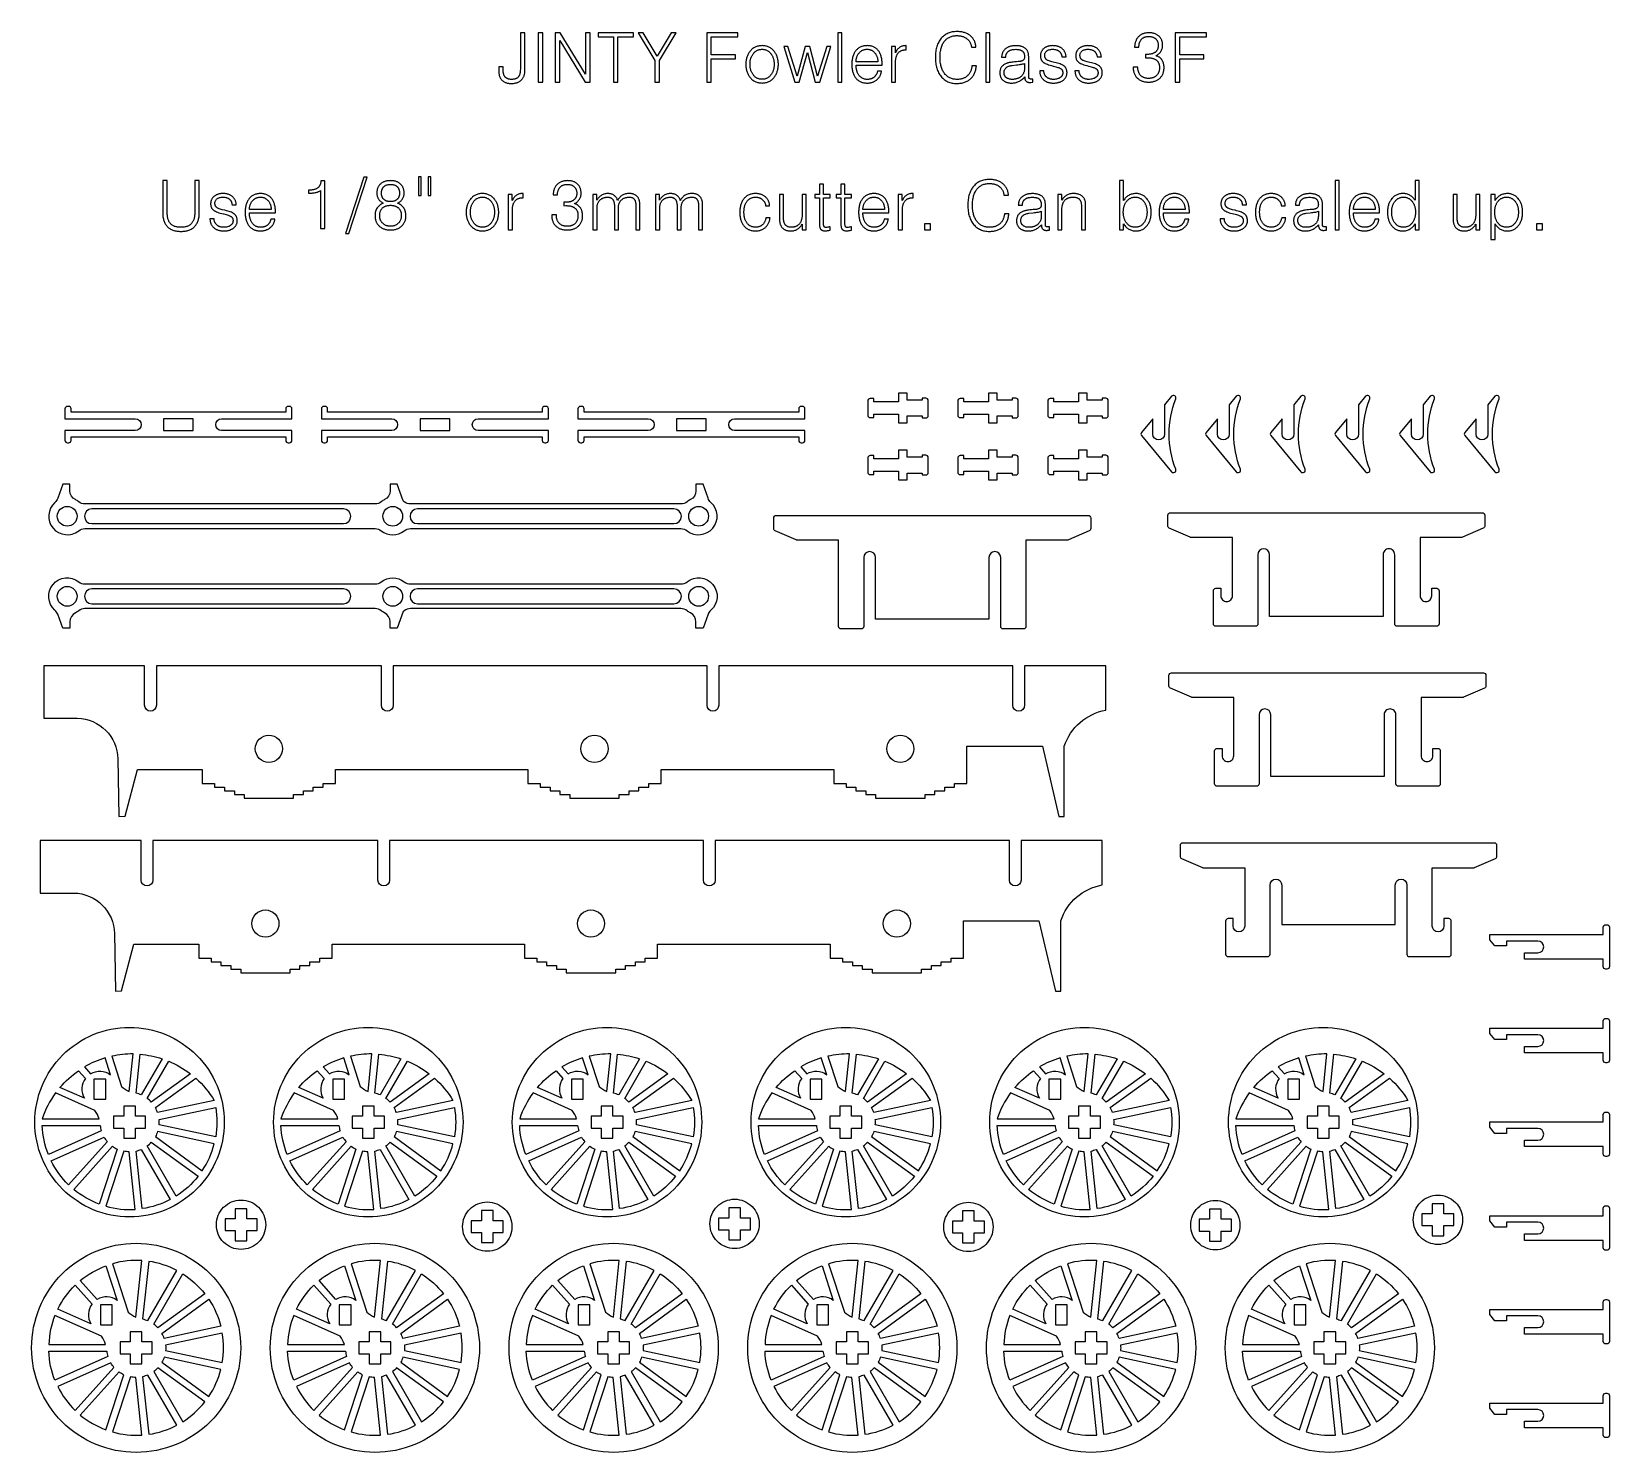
# Model space of a CAD drawing. Header units: millimetres. Extents: x 17 to 658, y 14 to 591.
import ezdxf

# ---------------------------------------------------------------- set-up
doc = ezdxf.new("R2010")
doc.units = ezdxf.units.MM

msp = doc.modelspace()

# ---------------------------------------------------------------- linework, layer by layer
at = {"flags": 128}
for points in [[(206.857949, 576.489386), (206.857949, 575.053071), (206.862925, 574.732844), (206.877851, 574.422567), (206.902728, 574.122241), (206.937556, 573.831865), (206.982335, 573.551441), (207.037065, 573.280968), (207.101746, 573.020445), (207.176378, 572.769874), (207.26096, 572.529253), (207.355493, 572.298583), (207.459978, 572.077864), (207.574413, 571.867096), (207.698799, 571.666279), (207.833136, 571.475412), (207.977423, 571.294497), (208.131662, 571.123532), (208.299133, 570.96273), (208.476344, 570.812302), (208.663293, 570.672249), (208.859982, 570.54257), (209.06641, 570.423265), (209.282577, 570.314335), (209.508483, 570.215779), (209.744128, 570.127597), (209.989513, 570.04979), (210.244636, 569.982357), (210.509499, 569.925298), (210.784101, 569.878613), (211.068442, 569.842303), (211.362523, 569.816367), (211.666342, 569.800806), (211.979901, 569.795619), (212.303834, 569.80113), (212.618451, 569.817664), (212.923752, 569.845221), (213.219738, 569.883801), (213.506408, 569.933403), (213.783762, 569.994028), (214.051801, 570.065675), (214.310524, 570.148346), (214.559931, 570.242039), (214.800023, 570.346755), (215.030798, 570.462493), (215.252258, 570.589254), (215.464403, 570.727038), (215.667231, 570.875845), (215.860744, 571.035675), (216.044941, 571.206527), (216.21887, 571.387606), (216.381577, 571.578011), (216.533064, 571.777741), (216.673329, 571.986797), (216.802373, 572.205179), (216.920195, 572.432887), (217.026797, 572.66992), (217.122177, 572.916279), (217.206336, 573.171963), (217.279274, 573.436973), (217.340991, 573.711309), (217.391486, 573.99497), (217.43076, 574.287957), (217.458813, 574.590269), (217.475645, 574.901908), (217.481256, 575.222871), (217.481256, 590.364724), (215.638437, 590.364724), (215.638437, 575.655206), (215.625734, 575.112479), (215.587624, 574.610442), (215.559042, 574.374683), (215.524108, 574.149096), (215.482822, 573.933682), (215.435185, 573.72844), (215.381196, 573.53337), (215.320856, 573.348474), (215.254164, 573.173749), (215.18112, 573.009198), (215.101725, 572.854818), (215.015978, 572.710612), (214.923879, 572.576577), (214.825429, 572.452716), (214.719251, 572.33114), (214.603969, 572.217408), (214.479583, 572.111519), (214.346093, 572.013474), (214.203499, 571.923273), (214.051801, 571.840915), (213.890999, 571.766401), (213.721093, 571.69973), (213.542083, 571.640903), (213.353969, 571.58992), (213.156751, 571.54678), (212.950429, 571.511484), (212.735003, 571.484032), (212.510473, 571.464423), (212.276839, 571.452657), (212.034101, 571.448735), (211.824074, 571.45244), (211.620822, 571.463556), (211.424345, 571.482081), (211.234643, 571.508017), (211.051716, 571.541363), (210.875565, 571.582119), (210.706188, 571.630286), (210.543586, 571.685863), (210.38776, 571.74885), (210.238708, 571.819247), (210.096432, 571.897054), (209.96093, 571.982272), (209.832204, 572.0749), (209.710253, 572.174938), (209.595077, 572.282386), (209.486676, 572.397245), (209.388225, 572.519408), (209.296127, 572.648769), (209.21038, 572.785329), (209.130985, 572.929088), (209.057941, 573.080045), (208.991249, 573.2382), (208.930908, 573.403554), (208.87692, 573.576107), (208.829282, 573.755858), (208.787997, 573.942807), (208.724481, 574.338302), (208.686371, 574.76259), (208.673668, 575.215673), (208.673668, 576.489386), (206.857949, 576.489386)], [(222.90131, 570.364724), (224.717028, 570.364724), (224.717028, 590.364724), (222.90131, 590.364724), (222.90131, 570.364724)], [(230.299684, 570.364724), (231.627597, 570.364724), (231.627597, 587.275294), (241.979901, 570.364724), (243.95822, 570.364724), (243.95822, 590.364724), (242.142502, 590.364724), (242.142502, 573.562556), (231.844399, 590.364724), (229.811879, 590.364724), (229.811879, 570.364724), (230.299684, 570.364724)], [(253.443315, 570.364724), (255.259033, 570.364724), (255.259033, 588.711608), (261.492096, 588.711608), (261.492096, 590.364724), (247.237353, 590.364724), (247.237353, 588.711608), (253.443315, 588.711608), (253.443315, 570.364724)], [(270.218383, 570.364724), (272.034101, 570.364724), (272.034101, 579.157069), (278.89047, 590.364724), (276.776649, 590.364724), (271.112692, 580.87963), (265.502936, 590.364724), (263.389115, 590.364724), (270.218383, 579.157069), (270.218383, 570.364724)], [(291.302394, 570.364724), (293.118112, 570.364724), (293.118112, 579.822719), (302.95551, 579.822719), (302.95551, 581.475836), (293.118112, 581.475836), (293.118112, 588.711608), (303.93112, 588.711608), (303.93112, 590.364724), (291.302394, 590.364724), (291.302394, 570.364724)], [(344.418925, 570.364724), (346.072042, 570.364724), (346.072042, 590.364724), (344.418925, 590.364724), (344.418925, 570.364724)], [(398.89047, 576.89589), (398.857971, 576.581802), (398.814674, 576.276395), (398.760579, 575.979668), (398.695687, 575.691621), (398.619996, 575.412256), (398.533508, 575.141571), (398.436223, 574.879566), (398.328139, 574.626242), (398.209258, 574.381599), (398.079579, 574.145636), (397.939102, 573.918353), (397.787827, 573.699752), (397.625755, 573.48983), (397.452885, 573.28859), (397.269217, 573.09603), (397.074752, 572.91215), (396.870759, 572.73494), (396.658508, 572.569162), (396.438001, 572.414818), (396.209237, 572.271906), (395.972215, 572.140427), (395.726937, 572.020382), (395.473401, 571.911769), (395.211608, 571.814589), (394.941558, 571.728842), (394.663251, 571.654528), (394.376687, 571.591647), (394.081865, 571.540199), (393.778787, 571.500183), (393.467451, 571.471601), (393.147859, 571.454452), (392.820009, 571.448735), (392.425573, 571.457839), (392.041723, 571.485151), (391.668459, 571.530671), (391.305781, 571.594399), (390.95369, 571.676335), (390.612184, 571.776479), (390.281264, 571.894831), (389.96093, 572.031391), (389.651183, 572.186159), (389.352021, 572.359135), (389.063446, 572.550319), (388.785456, 572.759711), (388.518053, 572.987311), (388.261235, 573.233119), (388.015004, 573.497135), (387.779359, 573.779359), (387.556205, 574.084766), (387.347448, 574.404782), (387.153088, 574.739407), (386.973126, 575.08864), (386.80756, 575.452483), (386.656391, 575.830934), (386.519619, 576.223994), (386.397245, 576.631662), (386.289267, 577.053939), (386.195687, 577.490825), (386.116503, 577.94232), (386.051716, 578.408424), (386.001327, 578.889136), (385.965334, 579.384457), (385.943739, 579.894387), (385.93654, 580.418925), (385.943633, 580.939864), (385.964911, 581.445771), (386.000374, 581.936646), (386.050023, 582.412489), (386.113856, 582.873299), (386.191876, 583.319077), (386.28408, 583.749824), (386.39047, 584.165537), (386.511045, 584.566219), (386.645805, 584.951869), (386.794751, 585.322486), (386.957882, 585.678071), (387.135198, 586.018624), (387.326699, 586.344145), (387.532386, 586.654634), (387.752258, 586.95009), (387.984728, 587.222469), (388.228207, 587.477275), (388.482695, 587.714509), (388.748193, 587.934169), (389.024701, 588.136256), (389.312218, 588.320771), (389.610744, 588.487713), (389.92028, 588.637082), (390.240825, 588.768878), (390.57238, 588.883102), (390.914945, 588.979752), (391.268519, 589.05883), (391.633102, 589.120335), (392.008695, 589.164267), (392.395297, 589.190626), (392.792909, 589.199413), (393.100963, 589.194543), (393.401818, 589.179935), (393.695475, 589.155587), (393.981933, 589.1215), (394.261193, 589.077673), (394.533254, 589.024108), (394.798117, 588.960803), (395.055781, 588.88776), (395.306247, 588.804977), (395.549514, 588.712455), (395.785583, 588.610194), (396.014453, 588.498193), (396.236125, 588.376454), (396.450598, 588.244975), (396.657873, 588.103757), (396.857949, 587.9528), (397.049345, 587.793269), (397.230578, 587.626327), (397.401649, 587.451975), (397.562556, 587.270212), (397.713302, 587.08104), (397.853884, 586.884457), (397.984304, 586.680464), (398.104562, 586.469061), (398.214657, 586.250247), (398.314589, 586.024023), (398.404359, 585.790389), (398.483966, 585.549345), (398.55341, 585.300891), (398.612692, 585.045026), (398.661811, 584.781751), (398.700768, 584.511066), (400.516486, 584.511066), (400.485469, 584.865698), (400.439843, 585.211439), (400.379608, 585.548286), (400.304765, 585.876242), (400.215313, 586.195305), (400.111252, 586.505477), (399.992583, 586.806755), (399.859304, 587.099142), (399.711417, 587.382636), (399.548922, 587.657238), (399.371817, 587.922948), (399.180104, 588.179765), (398.973782, 588.42769), (398.752851, 588.666723), (398.517312, 588.896864), (398.267164, 589.118112), (398.001242, 589.328139), (397.725158, 589.524616), (397.438911, 589.707543), (397.142502, 589.87692), (396.83593, 590.032746), (396.519196, 590.175023), (396.192299, 590.303749), (395.855239, 590.418925), (395.508017, 590.520551), (395.150632, 590.608627), (394.783085, 590.683153), (394.405375, 590.744128), (394.017502, 590.791554), (393.619467, 590.825429), (393.211269, 590.845754), (392.792909, 590.852529), (392.294835, 590.841837), (391.8101, 590.809762), (391.338704, 590.756302), (390.880646, 590.681459), (390.435926, 590.585232), (390.004545, 590.467621), (389.586502, 590.328626), (389.181798, 590.168248), (388.790432, 589.986485), (388.412404, 589.783339), (388.047715, 589.558809), (387.696364, 589.312895), (387.358352, 589.045598), (387.033678, 588.756916), (386.722342, 588.446851), (386.424345, 588.115402), (386.135558, 587.758123), (385.865402, 587.384118), (385.613878, 586.993387), (385.380985, 586.58593), (385.166723, 586.161748), (384.971093, 585.720839), (384.794094, 585.263204), (384.635727, 584.788844), (384.495991, 584.297757), (384.374887, 583.789945), (384.272414, 583.265406), (384.188573, 582.724142), (384.123363, 582.166151), (384.076784, 581.591435), (384.048837, 580.999993), (384.039521, 580.391825), (384.048731, 579.780269), (384.076361, 579.185439), (384.12241, 578.607335), (384.186879, 578.045958), (384.269768, 577.501306), (384.371076, 576.97338), (384.490804, 576.46218), (384.628952, 575.967706), (384.78552, 575.489957), (384.960507, 575.028935), (385.153914, 574.584639), (385.365741, 574.157069), (385.595987, 573.746224), (385.844653, 573.352106), (386.111739, 572.974713), (386.397245, 572.614047), (386.69196, 572.272753), (387.000226, 571.953478), (387.322042, 571.656222), (387.657407, 571.380985), (388.006323, 571.127766), (388.36879, 570.896567), (388.744806, 570.687387), (389.134372, 570.500226), (389.537489, 570.335084), (389.954155, 570.19196), (390.384372, 570.070856), (390.828139, 569.971771), (391.285456, 569.894704), (391.756323, 569.839657), (392.240741, 569.806628), (392.738708, 569.795619), (393.173477, 569.803029), (393.597025, 569.82526), (394.009351, 569.862311), (394.410456, 569.914182), (394.80034, 569.980875), (395.179003, 570.062387), (395.546445, 570.15872), (395.902665, 570.269874), (396.247664, 570.395847), (396.581442, 570.536642), (396.903999, 570.692257), (397.215334, 570.862692), (397.515449, 571.047948), (397.804342, 571.248024), (398.082014, 571.462921), (398.348464, 571.692638), (398.602106, 571.93527), (398.84135, 572.188911), (399.066198, 572.453563), (399.276649, 572.729223), (399.472702, 573.015893), (399.654359, 573.313573), (399.821618, 573.622262), (399.974481, 573.94196), (400.112946, 574.272668), (400.237014, 574.614386), (400.346686, 574.967113), (400.44196, 575.330849), (400.522838, 575.705595), (400.589318, 576.09135), (400.641401, 576.488115), (400.679088, 576.89589), (398.89047, 576.89589)], [(404.473126, 570.364724), (406.126242, 570.364724), (406.126242, 590.364724), (404.473126, 590.364724), (404.473126, 570.364724)], [(464.283424, 576.462285), (464.283424, 576.435185), (464.289987, 576.08754), (464.309677, 575.74921), (464.342494, 575.420195), (464.388437, 575.100497), (464.447507, 574.790114), (464.519704, 574.489047), (464.605028, 574.197296), (464.703478, 573.91486), (464.815055, 573.64174), (464.939758, 573.377936), (465.077589, 573.123447), (465.228546, 572.878275), (465.392629, 572.642418), (465.56984, 572.415876), (465.760177, 572.198651), (465.96364, 571.990741), (466.175361, 571.79384), (466.397245, 571.609643), (466.629291, 571.438149), (466.8715, 571.279359), (467.123871, 571.133271), (467.386405, 570.999887), (467.659101, 570.879206), (467.94196, 570.771229), (468.234982, 570.675954), (468.538166, 570.593383), (468.851513, 570.523515), (469.175023, 570.46635), (469.508695, 570.421889), (469.852529, 570.390131), (470.206527, 570.371076), (470.570687, 570.364724), (470.925213, 570.370873), (471.270636, 570.389317), (471.606954, 570.420058), (471.934169, 570.463095), (472.25228, 570.518429), (472.561286, 570.586059), (472.861189, 570.665985), (473.151987, 570.758208), (473.433682, 570.862727), (473.706273, 570.979542), (473.969759, 571.108654), (474.224142, 571.250062), (474.46942, 571.403766), (474.705595, 571.569767), (474.932666, 571.748064), (475.150632, 571.938657), (475.354096, 572.13964), (475.544433, 572.349105), (475.721644, 572.567052), (475.885727, 572.79348), (476.036684, 573.028391), (476.174514, 573.271784), (476.299218, 573.523659), (476.410795, 573.784016), (476.509245, 574.052856), (476.594569, 574.330177), (476.666765, 574.61598), (476.725836, 574.910266), (476.771779, 575.213033), (476.804596, 575.524283), (476.824286, 575.844014), (476.830849, 576.172228), (476.817299, 576.637365), (476.776649, 577.082998), (476.708898, 577.509126), (476.66486, 577.714876), (476.614047, 577.915749), (476.556459, 578.111746), (476.492096, 578.302868), (476.420958, 578.489112), (476.343044, 578.670481), (476.258356, 578.846974), (476.166893, 579.01859), (476.068654, 579.18533), (475.96364, 579.347194), (475.855769, 579.500157), (475.74218, 579.646971), (475.622876, 579.787635), (475.497855, 579.922148), (475.367117, 580.050513), (475.230663, 580.172727), (475.088492, 580.288791), (474.940605, 580.398706), (474.787002, 580.50247), (474.627682, 580.600085), (474.462645, 580.69155), (474.291893, 580.776866), (474.115423, 580.856031), (473.933237, 580.929047), (473.745335, 580.995912), (473.551716, 581.056628), (473.86718, 581.232158), (474.163166, 581.419571), (474.439674, 581.618866), (474.696703, 581.830045), (474.934254, 582.053106), (475.152326, 582.28805), (475.35092, 582.534877), (475.530036, 582.793586), (475.695178, 583.076353), (475.838302, 583.368461), (475.959406, 583.669912), (476.058491, 583.980705), (476.135558, 584.30084), (476.190605, 584.630318), (476.223634, 584.969137), (476.234643, 585.317299), (476.228821, 585.601901), (476.211354, 585.879087), (476.182242, 586.148856), (476.141486, 586.411208), (476.089085, 586.666143), (476.02504, 586.913661), (475.949349, 587.153763), (475.862014, 587.386447), (475.763035, 587.611715), (475.652411, 587.829566), (475.530142, 588.04), (475.396229, 588.243017), (475.25067, 588.438617), (475.093468, 588.626801), (474.92462, 588.807567), (474.744128, 588.980917), (474.553791, 589.148487), (474.355409, 589.305247), (474.148981, 589.451195), (473.934508, 589.586333), (473.711989, 589.710659), (473.481425, 589.824175), (473.242816, 589.926879), (472.996161, 590.018773), (472.741461, 590.099855), (472.478715, 590.170127), (472.207924, 590.229587), (471.929088, 590.278237), (471.642206, 590.316075), (471.347279, 590.343102), (471.044306, 590.359319), (470.733288, 590.364724), (470.40565, 590.358796), (470.086693, 590.341012), (469.776416, 590.311371), (469.474819, 590.269874), (469.181904, 590.21652), (468.897668, 590.15131), (468.622114, 590.074243), (468.355239, 589.985321), (468.097046, 589.884542), (467.847533, 589.771906), (467.6067, 589.647414), (467.374548, 589.511066), (467.151077, 589.362861), (466.936286, 589.2028), (466.730176, 589.030883), (466.532746, 588.847109), (466.345267, 588.649362), (466.16901, 588.442299), (466.003973, 588.22592), (465.850158, 588.000226), (465.707564, 587.765216), (465.576191, 587.52089), (465.45604, 587.267248), (465.347109, 587.004291), (465.2494, 586.732018), (465.162912, 586.450429), (465.087645, 586.159525), (465.0236, 585.859304), (464.970775, 585.549769), (464.929172, 585.230917), (464.89879, 584.90275), (464.87963, 584.565266), (466.614047, 584.565266), (466.624739, 584.822296), (466.643264, 585.071703), (466.669624, 585.313488), (466.703817, 585.547651), (466.745843, 585.774193), (466.795703, 585.993112), (466.853397, 586.204409), (466.918925, 586.408085), (466.992286, 586.604138), (467.073481, 586.79257), (467.16251, 586.97338), (467.259372, 587.146567), (467.364068, 587.312133), (467.476598, 587.470077), (467.596961, 587.620399), (467.725158, 587.763098), (467.860659, 587.897647), (468.002936, 588.023515), (468.151987, 588.140703), (468.307814, 588.24921), (468.470416, 588.349036), (468.639792, 588.440182), (468.815944, 588.522647), (468.998871, 588.596432), (469.188573, 588.661536), (469.38505, 588.71796), (469.588302, 588.765703), (469.798329, 588.804765), (470.015131, 588.835147), (470.238708, 588.856848), (470.469061, 588.869869), (470.706188, 588.87421), (470.91378, 588.870384), (471.116503, 588.858906), (471.314356, 588.839777), (471.50734, 588.812996), (471.695454, 588.778563), (471.878698, 588.736479), (472.057073, 588.686742), (472.230578, 588.629354), (472.399214, 588.564315), (472.56298, 588.491623), (472.721876, 588.41128), (472.875903, 588.323285), (473.025061, 588.227639), (473.169348, 588.124341), (473.308767, 588.013391), (473.443315, 587.894789), (473.568019, 587.769969), (473.684677, 587.640261), (473.79329, 587.505662), (473.893857, 587.366175), (473.986379, 587.221798), (474.070856, 587.072531), (474.147287, 586.918375), (474.215673, 586.75933), (474.276013, 586.595395), (474.328308, 586.426571), (474.372558, 586.252857), (474.408762, 586.074254), (474.436921, 585.890762), (474.457035, 585.70238), (474.469103, 585.509108), (474.473126, 585.310947), (474.468574, 585.086535), (474.454918, 584.868921), (474.432158, 584.658104), (474.400294, 584.454087), (474.359326, 584.256867), (474.309254, 584.066446), (474.250078, 583.882822), (474.181798, 583.705997), (474.104414, 583.535971), (474.017926, 583.372742), (473.922334, 583.216312), (473.817638, 583.06668), (473.703838, 582.923846), (473.580934, 582.78781), (473.448926, 582.658573), (473.307814, 582.536134), (473.158127, 582.420865), (473.000395, 582.313033), (472.834618, 582.212637), (472.660795, 582.119679), (472.478927, 582.034157), (472.289013, 581.956071), (472.091054, 581.885423), (471.88505, 581.822211), (471.671, 581.766436), (471.448905, 581.718097), (471.218764, 581.677195), (470.980578, 581.64373), (470.734347, 581.617702), (470.48007, 581.59911), (470.217748, 581.587955), (469.94738, 581.584237), (469.242773, 581.611337), (469.242773, 580.202123), (470.082882, 580.229223), (470.386172, 580.225412), (470.679511, 580.213979), (470.962899, 580.194924), (471.236337, 580.168248), (471.499824, 580.133949), (471.753359, 580.092028), (471.996944, 580.042485), (472.230578, 579.985321), (472.454261, 579.920534), (472.667993, 579.848126), (472.871775, 579.768095), (473.065605, 579.680443), (473.249485, 579.585168), (473.423414, 579.482272), (473.587391, 579.371754), (473.741418, 579.253613), (473.889094, 579.127428), (474.027241, 578.992773), (474.155862, 578.84965), (474.274955, 578.698058), (474.38452, 578.537997), (474.484558, 578.369467), (474.575069, 578.192468), (474.656052, 578.007001), (474.727508, 577.813065), (474.789437, 577.610659), (474.841837, 577.399785), (474.884711, 577.180443), (474.918057, 576.952631), (474.941876, 576.71635), (474.956167, 576.471601), (474.96093, 576.218383), (474.956378, 575.96453), (474.942722, 575.717875), (474.919962, 575.478419), (474.888098, 575.246161), (474.84713, 575.021102), (474.797058, 574.803241), (474.737883, 574.592578), (474.669603, 574.389115), (474.592219, 574.192849), (474.505731, 574.003783), (474.410139, 573.821915), (474.305443, 573.647245), (474.191643, 573.479774), (474.068739, 573.319501), (473.936731, 573.166427), (473.795619, 573.020551), (473.646144, 572.879439), (473.489047, 572.747431), (473.324328, 572.624527), (473.151987, 572.510727), (472.972025, 572.406031), (472.78444, 572.310439), (472.589233, 572.223951), (472.386405, 572.146567), (472.175954, 572.078287), (471.957882, 572.019111), (471.732187, 571.969039), (471.498871, 571.928071), (471.257932, 571.896207), (471.009372, 571.873447), (470.75319, 571.859791), (470.489386, 571.855239), (470.238814, 571.860003), (469.995229, 571.874294), (469.758631, 571.898113), (469.52902, 571.931459), (469.306395, 571.974332), (469.090758, 572.026733), (468.882107, 572.088662), (468.680443, 572.160117), (468.485765, 572.241101), (468.298075, 572.331611), (468.117371, 572.431649), (467.943654, 572.541215), (467.776924, 572.660308), (467.61718, 572.788928), (467.464424, 572.927076), (467.318654, 573.074752), (467.180824, 573.230896), (467.051886, 573.39445), (466.93184, 573.565415), (466.820687, 573.74379), (466.718425, 573.929575), (466.625056, 574.12277), (466.54058, 574.323375), (466.464995, 574.531391), (466.398303, 574.746817), (466.340504, 574.969653), (466.291596, 575.1999), (466.251581, 575.437556), (466.220458, 575.682623), (466.198227, 575.9351), (466.184889, 576.194988), (466.180443, 576.462285), (464.283424, 576.462285)], [(481.383695, 570.364724), (483.199413, 570.364724), (483.199413, 579.822719), (493.036811, 579.822719), (493.036811, 581.475836), (483.199413, 581.475836), (483.199413, 588.711608), (494.012421, 588.711608), (494.012421, 590.364724), (481.383695, 590.364724), (481.383695, 570.364724)], [(313.714318, 585.134372), (313.329727, 585.125162), (312.955087, 585.097533), (312.590398, 585.051483), (312.235659, 584.987014), (311.890872, 584.904126), (311.556035, 584.802817), (311.23115, 584.683089), (310.916215, 584.544941), (310.611231, 584.388374), (310.316198, 584.213386), (310.031116, 584.019979), (309.755985, 583.808153), (309.490804, 583.577906), (309.235575, 583.32924), (308.990296, 583.062154), (308.754968, 582.776649), (308.558068, 582.505328), (308.373871, 582.226598), (308.202377, 581.940457), (308.043586, 581.646906), (307.897499, 581.345945), (307.764115, 581.037573), (307.643434, 580.721792), (307.535456, 580.3986), (307.440182, 580.067998), (307.357611, 579.729985), (307.287743, 579.384563), (307.230578, 579.03173), (307.186117, 578.671487), (307.154359, 578.303834), (307.135304, 577.92877), (307.128952, 577.546296), (307.135304, 577.16721), (307.154359, 576.795534), (307.186117, 576.431268), (307.230578, 576.074413), (307.287743, 575.724968), (307.357611, 575.382932), (307.440182, 575.048308), (307.535456, 574.721093), (307.643434, 574.401289), (307.764115, 574.088895), (307.897499, 573.783911), (308.043586, 573.486337), (308.202377, 573.196173), (308.373871, 572.91342), (308.558068, 572.638077), (308.754968, 572.370145), (308.990296, 572.081357), (309.235575, 571.811201), (309.490804, 571.559677), (309.755985, 571.326784), (310.031116, 571.112523), (310.316198, 570.916893), (310.611231, 570.739894), (310.916215, 570.581527), (311.23115, 570.441791), (311.556035, 570.320687), (311.890872, 570.218214), (312.235659, 570.134372), (312.590398, 570.069162), (312.955087, 570.022584), (313.329727, 569.994636), (313.714318, 569.985321), (314.098909, 569.994636), (314.473549, 570.022584), (314.838238, 570.069162), (315.192977, 570.134372), (315.537764, 570.218214), (315.8726, 570.320687), (316.197486, 570.441791), (316.512421, 570.581527), (316.817405, 570.739894), (317.112438, 570.916893), (317.39752, 571.112523), (317.672651, 571.326784), (317.937832, 571.559677), (318.193061, 571.811201), (318.43834, 572.081357), (318.673668, 572.370145), (318.87385, 572.638077), (319.061117, 572.91342), (319.235469, 573.196173), (319.396906, 573.486337), (319.545428, 573.783911), (319.681035, 574.088895), (319.803728, 574.401289), (319.913505, 574.721093), (320.010367, 575.048308), (320.094315, 575.382932), (320.165347, 575.724968), (320.223464, 576.074413), (320.268667, 576.431268), (320.300954, 576.795534), (320.320327, 577.16721), (320.326784, 577.546296), (320.320327, 577.92877), (320.300954, 578.303834), (320.268667, 578.671487), (320.223464, 579.03173), (320.165347, 579.384563), (320.094315, 579.729985), (320.010367, 580.067998), (319.913505, 580.3986), (319.803728, 580.721792), (319.681035, 581.037573), (319.545428, 581.345945), (319.396906, 581.646906), (319.235469, 581.940457), (319.061117, 582.226598), (318.87385, 582.505328), (318.673668, 582.776649), (318.43834, 583.062154), (318.193061, 583.32924), (317.937832, 583.577906), (317.672651, 583.808153), (317.39752, 584.019979), (317.112438, 584.213386), (316.817405, 584.388374), (316.512421, 584.544941), (316.197486, 584.683089), (315.8726, 584.802817), (315.537764, 584.904126), (315.192977, 584.987014), (314.838238, 585.051483), (314.473549, 585.097533), (314.098909, 585.125162), (313.714318, 585.134372)], [(313.714318, 583.670958), (313.998553, 583.663547), (314.275378, 583.641317), (314.544793, 583.604265), (314.806798, 583.552394), (315.061392, 583.485702), (315.308576, 583.404189), (315.54835, 583.307856), (315.780714, 583.196703), (316.005667, 583.070729), (316.22321, 582.929935), (316.433343, 582.77432), (316.636066, 582.603884), (316.831378, 582.418629), (317.019281, 582.218552), (317.199773, 582.003656), (317.372855, 581.773939), (317.523812, 581.554278), (317.665029, 581.328901), (317.796508, 581.097808), (317.918248, 580.860998), (318.030248, 580.618472), (318.132509, 580.370229), (318.225031, 580.11627), (318.307814, 579.856594), (318.380858, 579.591202), (318.444162, 579.320094), (318.497728, 579.043269), (318.541554, 578.760727), (318.575641, 578.472469), (318.599989, 578.178495), (318.614597, 577.878804), (318.619467, 577.573397), (318.614597, 577.268095), (318.599989, 576.968722), (318.575641, 576.675277), (318.541554, 576.38776), (318.497728, 576.106171), (318.444162, 575.83051), (318.380858, 575.560778), (318.307814, 575.296974), (318.225031, 575.039098), (318.132509, 574.78715), (318.030248, 574.54113), (317.918248, 574.301039), (317.796508, 574.066876), (317.665029, 573.83864), (317.523812, 573.616334), (317.372855, 573.399955), (317.199773, 573.166956), (317.019281, 572.948989), (316.831378, 572.746055), (316.636066, 572.558153), (316.433343, 572.385283), (316.22321, 572.227445), (316.005667, 572.084639), (315.780714, 571.956865), (315.54835, 571.844124), (315.308576, 571.746415), (315.061392, 571.663738), (314.806798, 571.596093), (314.544793, 571.54348), (314.275378, 571.5059), (313.998553, 571.483352), (313.714318, 571.475836), (313.426907, 571.483352), (313.147329, 571.5059), (312.875586, 571.54348), (312.611676, 571.596093), (312.355599, 571.663738), (312.107357, 571.746415), (311.866948, 571.844124), (311.634372, 571.956865), (311.40963, 572.084639), (311.192722, 572.227445), (310.983648, 572.385283), (310.782407, 572.558153), (310.589, 572.746055), (310.403427, 572.948989), (310.225687, 573.166956), (310.055781, 573.399955), (309.908106, 573.616334), (309.769958, 573.83864), (309.641338, 574.066876), (309.522245, 574.301039), (309.412679, 574.54113), (309.312641, 574.78715), (309.22213, 575.039098), (309.141147, 575.296974), (309.069691, 575.560778), (309.007763, 575.83051), (308.955362, 576.106171), (308.912489, 576.38776), (308.879143, 576.675277), (308.855324, 576.968722), (308.841033, 577.268095), (308.836269, 577.573397), (308.841033, 577.88198), (308.855324, 578.184423), (308.879143, 578.480726), (308.912489, 578.77089), (308.955362, 579.054913), (309.007763, 579.332797), (309.069691, 579.604541), (309.141147, 579.870145), (309.22213, 580.129608), (309.312641, 580.382932), (309.412679, 580.630117), (309.522245, 580.871161), (309.641338, 581.106065), (309.769958, 581.334829), (309.908106, 581.557454), (310.055781, 581.773939), (310.228863, 582.003656), (310.409355, 582.218552), (310.597258, 582.418629), (310.79257, 582.603884), (310.995293, 582.77432), (311.205426, 582.929935), (311.422969, 583.070729), (311.647922, 583.196703), (311.880286, 583.307856), (312.12006, 583.404189), (312.367244, 583.485702), (312.621838, 583.552394), (312.883843, 583.604265), (313.153258, 583.641317), (313.430083, 583.663547), (313.714318, 583.670958)], [(327.047651, 570.364724), (328.782069, 570.364724), (332.088302, 582.424345), (335.313234, 570.364724), (337.101852, 570.364724), (341.654697, 584.782069), (339.974481, 584.782069), (336.261743, 572.722448), (333.091012, 584.782069), (331.221093, 584.782069), (327.91486, 572.722448), (324.202123, 584.782069), (322.521906, 584.782069), (327.047651, 570.364724)], [(351.8715, 577.275294), (362.413505, 577.275294), (362.413505, 577.817299), (362.407153, 578.244975), (362.388098, 578.660795), (362.35634, 579.064758), (362.311879, 579.456865), (362.254714, 579.837116), (362.184846, 580.20551), (362.102275, 580.562048), (362.007001, 580.90673), (361.899023, 581.239555), (361.778342, 581.560524), (361.644958, 581.869636), (361.498871, 582.166893), (361.34008, 582.452292), (361.168586, 582.725836), (360.984389, 582.987523), (360.787489, 583.237353), (360.579791, 583.46707), (360.3632, 583.681967), (360.137717, 583.882043), (359.903342, 584.067299), (359.660075, 584.237734), (359.407916, 584.393349), (359.146864, 584.534144), (358.87692, 584.660117), (358.598083, 584.771271), (358.310355, 584.867604), (358.013734, 584.949116), (357.70822, 585.015808), (357.393815, 585.06768), (357.070517, 585.104731), (356.738327, 585.126962), (356.397245, 585.134372), (356.036367, 585.126644), (355.685439, 585.103461), (355.344463, 585.064822), (355.013437, 585.010727), (354.692363, 584.941177), (354.381239, 584.856171), (354.080066, 584.755709), (353.788844, 584.639792), (353.507573, 584.508419), (353.236252, 584.361591), (352.974883, 584.199307), (352.723464, 584.021567), (352.481997, 583.828372), (352.25048, 583.619721), (352.028914, 583.395615), (351.817299, 583.156052), (351.613835, 582.895742), (351.423498, 582.622939), (351.246288, 582.337645), (351.082204, 582.03986), (350.931247, 581.729583), (350.793417, 581.406815), (350.668713, 581.071555), (350.557136, 580.723803), (350.458686, 580.36356), (350.373363, 579.990825), (350.301166, 579.605599), (350.242096, 579.207882), (350.196152, 578.797672), (350.163336, 578.374972), (350.143646, 577.93978), (350.137082, 577.492096), (350.14354, 577.054363), (350.162912, 576.628698), (350.1952, 576.215101), (350.240402, 575.813573), (350.298519, 575.424112), (350.369552, 575.04672), (350.453499, 574.681395), (350.550361, 574.328139), (350.660139, 573.986951), (350.782831, 573.657831), (350.918438, 573.340779), (351.06696, 573.035795), (351.228397, 572.742879), (351.40275, 572.462031), (351.590017, 572.193252), (351.790199, 571.93654), (352.001602, 571.696978), (352.222533, 571.472871), (352.452991, 571.264221), (352.692977, 571.071025), (352.94249, 570.893286), (353.20153, 570.731002), (353.470098, 570.584173), (353.748193, 570.4528), (354.035816, 570.336883), (354.332966, 570.236422), (354.639644, 570.151416), (354.955849, 570.081865), (355.281582, 570.027771), (355.616842, 569.989132), (355.961629, 569.965948), (356.315944, 569.95822), (356.610977, 569.963513), (356.89987, 569.979393), (357.182623, 570.005858), (357.459237, 570.042909), (357.72971, 570.090546), (357.994044, 570.148769), (358.252237, 570.217578), (358.504291, 570.296974), (358.750205, 570.386955), (358.989979, 570.487523), (359.223613, 570.598676), (359.451107, 570.720416), (359.672461, 570.852741), (359.887675, 570.995653), (360.096749, 571.14915), (360.299684, 571.313234), (360.497643, 571.482505), (360.685016, 571.658339), (360.861803, 571.840737), (361.028004, 572.029697), (361.183618, 572.225222), (361.328647, 572.427309), (361.46309, 572.63596), (361.586947, 572.851174), (361.700217, 573.072952), (361.802902, 573.301293), (361.895001, 573.536197), (361.976513, 573.777665), (362.04744, 574.025696), (362.10778, 574.28029), (362.157534, 574.541448), (362.196703, 574.809169), (360.543586, 574.809169), (360.509605, 574.618514), (360.468637, 574.432729), (360.420682, 574.251814), (360.365741, 574.075768), (360.303812, 573.904592), (360.234897, 573.738285), (360.158995, 573.576848), (360.076107, 573.42028), (359.986231, 573.268582), (359.889369, 573.121754), (359.78552, 572.979795), (359.674684, 572.842706), (359.556861, 572.710486), (359.432052, 572.583136), (359.300255, 572.460655), (359.161472, 572.343044), (359.020678, 572.234749), (358.876073, 572.133441), (358.727656, 572.039119), (358.575429, 571.951784), (358.419391, 571.871436), (358.259542, 571.798075), (358.095881, 571.7317), (357.92841, 571.672313), (357.757128, 571.619912), (357.582035, 571.574498), (357.403131, 571.53607), (357.220416, 571.50463), (356.843552, 571.462709), (356.451445, 571.448735), (356.197169, 571.454769), (355.949243, 571.472871), (355.70767, 571.503042), (355.472448, 571.54528), (355.243578, 571.599586), (355.021059, 571.665961), (354.804892, 571.744404), (354.595077, 571.834914), (354.391613, 571.937493), (354.194501, 572.05214), (354.00374, 572.178855), (353.819332, 572.317638), (353.641274, 572.468489), (353.469569, 572.631408), (353.304215, 572.806395), (353.145212, 572.993451), (352.990974, 573.194374), (352.846686, 573.404189), (352.712349, 573.622897), (352.587963, 573.850497), (352.473528, 574.086989), (352.369044, 574.332374), (352.27451, 574.58665), (352.189928, 574.849819), (352.115296, 575.121881), (352.050615, 575.402834), (351.995886, 575.69268), (351.951107, 575.991418), (351.916279, 576.299049), (351.891401, 576.615571), (351.876475, 576.940986), (351.8715, 577.275294)], [(351.8715, 578.603207), (351.873617, 578.878232), (351.886743, 579.147753), (351.91088, 579.411769), (351.946025, 579.67028), (351.99218, 579.923286), (352.049345, 580.170788), (352.117519, 580.412785), (352.196703, 580.649277), (352.286896, 580.880265), (352.388098, 581.105748), (352.500311, 581.325725), (352.623532, 581.540199), (352.757763, 581.749167), (352.903004, 581.952631), (353.059254, 582.15059), (353.226513, 582.343044), (353.381599, 582.503846), (353.541977, 582.654274), (353.707649, 582.794327), (353.878613, 582.924006), (354.054871, 583.043311), (354.236422, 583.152241), (354.423265, 583.250797), (354.615402, 583.338979), (354.812832, 583.416787), (355.015554, 583.48422), (355.22357, 583.541279), (355.436879, 583.587963), (355.655481, 583.624273), (355.879376, 583.650209), (356.108563, 583.66577), (356.343044, 583.670958), (356.574032, 583.66577), (356.799514, 583.650209), (357.019492, 583.624273), (357.233966, 583.587963), (357.442934, 583.541279), (357.646398, 583.48422), (357.844357, 583.416787), (358.036811, 583.338979), (358.223761, 583.250797), (358.405206, 583.152241), (358.581146, 583.043311), (358.751581, 582.924006), (358.916511, 582.794327), (359.075937, 582.654274), (359.229858, 582.503846), (359.378275, 582.343044), (359.535795, 582.15059), (359.683153, 581.952631), (359.820348, 581.749167), (359.94738, 581.540199), (360.06425, 581.325725), (360.170958, 581.105748), (360.267502, 580.880265), (360.353884, 580.649277), (360.430104, 580.412785), (360.496161, 580.170788), (360.552055, 579.923286), (360.597787, 579.67028), (360.633356, 579.411769), (360.658762, 579.147753), (360.674006, 578.878232), (360.679088, 578.603207), (351.8715, 578.603207)], [(366.234643, 570.364724), (367.88776, 570.364724), (367.88776, 578.359304), (367.891994, 578.6663), (367.904697, 578.963979), (367.925869, 579.252343), (367.95551, 579.531391), (367.99362, 579.801124), (368.040199, 580.06154), (368.095246, 580.312641), (368.158762, 580.554426), (368.230748, 580.786896), (368.311201, 581.01005), (368.400124, 581.223888), (368.497516, 581.42841), (368.603376, 581.623617), (368.717706, 581.809508), (368.840504, 581.986083), (368.971771, 582.153342), (369.107484, 582.307581), (369.250395, 582.451869), (369.400505, 582.586206), (369.557814, 582.710592), (369.722321, 582.825027), (369.894027, 582.929511), (370.072931, 583.024044), (370.259033, 583.108627), (370.452335, 583.183259), (370.652834, 583.247939), (370.860532, 583.302669), (371.075429, 583.347448), (371.297524, 583.382276), (371.526818, 583.407153), (371.76331, 583.42208), (372.007001, 583.427055), (372.250903, 583.427055), (372.250903, 585.134372), (372.061201, 585.134372), (371.708051, 585.123786), (371.366757, 585.092028), (371.037319, 585.039098), (370.719738, 584.964995), (370.414013, 584.869721), (370.120145, 584.753275), (369.838132, 584.615656), (369.567977, 584.456865), (369.298244, 584.262506), (369.044603, 584.04528), (368.807052, 583.805189), (368.585592, 583.542231), (368.380222, 583.256408), (368.190944, 582.947719), (368.017756, 582.616164), (367.860659, 582.261743), (367.860659, 584.782069), (366.234643, 584.782069), (366.234643, 570.364724)], [(420.299684, 572.424345), (420.299684, 572.207543), (420.307729, 571.970839), (420.331865, 571.748532), (420.372092, 571.540622), (420.42841, 571.347109), (420.500819, 571.167993), (420.589318, 571.003275), (420.693908, 570.852953), (420.814589, 570.717028), (420.951361, 570.596347), (421.104223, 570.491757), (421.273176, 570.403258), (421.45822, 570.330849), (421.659355, 570.274531), (421.876581, 570.234304), (422.109897, 570.210168), (422.359304, 570.202123), (422.582882, 570.208898), (422.820009, 570.229223), (423.551716, 570.337624), (423.551716, 571.584237), (422.95551, 571.584237), (422.786981, 571.589318), (422.633695, 571.604562), (422.495653, 571.629968), (422.372855, 571.665537), (422.2653, 571.711269), (422.17299, 571.767164), (422.095924, 571.83322), (422.034101, 571.90944), (422.002343, 571.972109), (421.974819, 572.051716), (421.932475, 572.261743), (421.907069, 572.539521), (421.8986, 572.88505), (421.8986, 580.744128), (421.893307, 581.011002), (421.877428, 581.269619), (421.850963, 581.519979), (421.813911, 581.762082), (421.766274, 581.995928), (421.708051, 582.221516), (421.639242, 582.438848), (421.559846, 582.647922), (421.469865, 582.84874), (421.369298, 583.0413), (421.258144, 583.225603), (421.136405, 583.401649), (421.004079, 583.569437), (420.861168, 583.728969), (420.70767, 583.880244), (420.543586, 584.023261), (420.372728, 584.154528), (420.19213, 584.277326), (420.001793, 584.391655), (419.801716, 584.497516), (419.591901, 584.594907), (419.372346, 584.68383), (419.143053, 584.764284), (418.90402, 584.836269), (418.655248, 584.899785), (418.396737, 584.954833), (418.128486, 585.001411), (417.850497, 585.039521), (417.562768, 585.069162), (417.2653, 585.090334), (416.958093, 585.103037), (416.641147, 585.107272), (416.316791, 585.102296), (416.000903, 585.08737), (415.693485, 585.062493), (415.394535, 585.027665), (415.104054, 584.982886), (414.822042, 584.928156), (414.548498, 584.863475), (414.283424, 584.788844), (414.026818, 584.704261), (413.778681, 584.609728), (413.539013, 584.505244), (413.307814, 584.390808), (413.085084, 584.266422), (412.870822, 584.132086), (412.665029, 583.987798), (412.467706, 583.833559), (412.283826, 583.674239), (412.111591, 583.507932), (411.951001, 583.334639), (411.802055, 583.154359), (411.664754, 582.967092), (411.539098, 582.772838), (411.425086, 582.571597), (411.322719, 582.363369), (411.231997, 582.148155), (411.152919, 581.925954), (411.085486, 581.696766), (411.029697, 581.460592), (410.985554, 581.21743), (410.953054, 580.967282), (410.9322, 580.710147), (410.92299, 580.446025), (412.576107, 580.446025), (412.586693, 580.64282), (412.604901, 580.833474), (412.630731, 581.017989), (412.664182, 581.196364), (412.705256, 581.368599), (412.753952, 581.534694), (412.81027, 581.694649), (412.87421, 581.848464), (412.945771, 581.99614), (413.024955, 582.137675), (413.11176, 582.273071), (413.206188, 582.402326), (413.308237, 582.525442), (413.417909, 582.642418), (413.535202, 582.753253), (413.660117, 582.857949), (413.792443, 582.953118), (413.931967, 583.042147), (414.07869, 583.125035), (414.232611, 583.201784), (414.39373, 583.272393), (414.562048, 583.336862), (414.737565, 583.395191), (414.92028, 583.44738), (415.110194, 583.49343), (415.307306, 583.533339), (415.723126, 583.594738), (416.167739, 583.631577), (416.641147, 583.643857), (417.105239, 583.632001), (417.535456, 583.596432), (417.931798, 583.53715), (418.117265, 583.498617), (418.294264, 583.454155), (418.462794, 583.403766), (418.622855, 583.347448), (418.774447, 583.285202), (418.91757, 583.217028), (419.052224, 583.142926), (419.17841, 583.062895), (419.296127, 582.976937), (419.405375, 582.88505), (419.503825, 582.793163), (419.595924, 582.693654), (419.681671, 582.586523), (419.761066, 582.471771), (419.83411, 582.349396), (419.900802, 582.219399), (419.961142, 582.081781), (420.015131, 581.93654), (420.062768, 581.783678), (420.104054, 581.623193), (420.138988, 581.455087), (420.16757, 581.279359), (420.20568, 580.905036), (420.218383, 580.500226), (420.20695, 580.258864), (420.172651, 580.036134), (420.115487, 579.832035), (420.035456, 579.646567), (419.93256, 579.479731), (419.806798, 579.331527), (419.65817, 579.201953), (419.486676, 579.091012), (419.340165, 579.013098), (419.171635, 578.94196), (418.981086, 578.877597), (418.768519, 578.820009), (418.533932, 578.769196), (418.277326, 578.725158), (417.998701, 578.687895), (417.698058, 578.657407), (416.93925, 578.603207), (416.204155, 578.547313), (415.570687, 578.488031), (415.038844, 578.425361), (414.608627, 578.359304), (414.309254, 578.308068), (414.02089, 578.24921), (413.743535, 578.182729), (413.477191, 578.108627), (413.221855, 578.026903), (412.977529, 577.937556), (412.744213, 577.840588), (412.521906, 577.735998), (412.239894, 577.607272), (411.976513, 577.464995), (411.731764, 577.309169), (411.505646, 577.139792), (411.298159, 576.956865), (411.109304, 576.760388), (410.939081, 576.550361), (410.787489, 576.326784), (410.647753, 576.090927), (410.526649, 575.844061), (410.424176, 575.586185), (410.340334, 575.317299), (410.275124, 575.037404), (410.228546, 574.7465), (410.200598, 574.444586), (410.191283, 574.131662), (410.196258, 573.900781), (410.211185, 573.675615), (410.236062, 573.456167), (410.27089, 573.242435), (410.315669, 573.034419), (410.370399, 572.832119), (410.435079, 572.635537), (410.509711, 572.44467), (410.594293, 572.25952), (410.688827, 572.080087), (410.793311, 571.90637), (410.907746, 571.738369), (411.032132, 571.576085), (411.166469, 571.419518), (411.310757, 571.268667), (411.464995, 571.123532), (411.631091, 570.98242), (411.804172, 570.850412), (411.984241, 570.727508), (412.171296, 570.613708), (412.365338, 570.509012), (412.566367, 570.41342), (412.774383, 570.326932), (412.989386, 570.249548), (413.211375, 570.181268), (413.440351, 570.122092), (413.676314, 570.07202), (413.919264, 570.031052), (414.1692, 569.999188), (414.426124, 569.976428), (414.690034, 569.962772), (414.96093, 569.95822), (415.33737, 569.96796), (415.707882, 569.997177), (416.072465, 570.045873), (416.43112, 570.114047), (416.783847, 570.201699), (417.130646, 570.30883), (417.471516, 570.435439), (417.806459, 570.581527), (418.135897, 570.746669), (418.460253, 570.930443), (418.779528, 571.132848), (419.093722, 571.353884), (419.402834, 571.593552), (419.706865, 571.851852), (420.005815, 572.128783), (420.299684, 572.424345)], [(426.370145, 574.863369), (426.38253, 574.589085), (426.406137, 574.321787), (426.440965, 574.061477), (426.487014, 573.808153), (426.544285, 573.561815), (426.612777, 573.322465), (426.69249, 573.090101), (426.783424, 572.864724), (426.885579, 572.646334), (426.998956, 572.434931), (427.123553, 572.230515), (427.259372, 572.033085), (427.406412, 571.842642), (427.564674, 571.659186), (427.734156, 571.482717), (427.91486, 571.313234), (428.108479, 571.14915), (428.309931, 570.995653), (428.519217, 570.852741), (428.736337, 570.720416), (428.96129, 570.598676), (429.194077, 570.487523), (429.434698, 570.386955), (429.683153, 570.296974), (429.939441, 570.217578), (430.203563, 570.148769), (430.475518, 570.090546), (430.755307, 570.042909), (431.04293, 570.005858), (431.338386, 569.979393), (431.641677, 569.963513), (431.9528, 569.95822), (432.260643, 569.962878), (432.560863, 569.976852), (432.853461, 570.000141), (433.138437, 570.032746), (433.415792, 570.074667), (433.685524, 570.125903), (433.947634, 570.186456), (434.202123, 570.256323), (434.448989, 570.335507), (434.688234, 570.424006), (434.919857, 570.521821), (435.143857, 570.628952), (435.360236, 570.745399), (435.568993, 570.871161), (435.770128, 571.006239), (435.96364, 571.150632), (436.144133, 571.298731), (436.31298, 571.451699), (436.470183, 571.609537), (436.615741, 571.772245), (436.749654, 571.939822), (436.871923, 572.112269), (436.982547, 572.289585), (437.081527, 572.471771), (437.168862, 572.658826), (437.244552, 572.850751), (437.308597, 573.047545), (437.360998, 573.24921), (437.401754, 573.455743), (437.430866, 573.667147), (437.448333, 573.883419), (437.454155, 574.104562), (437.450027, 574.318188), (437.437641, 574.525463), (437.416998, 574.726386), (437.388098, 574.920958), (437.350941, 575.109177), (437.305527, 575.291046), (437.251856, 575.466562), (437.189928, 575.635727), (437.119742, 575.798541), (437.0413, 575.955002), (436.9546, 576.105112), (436.859643, 576.248871), (436.756429, 576.386278), (436.644958, 576.517333), (436.52523, 576.642036), (436.397245, 576.760388), (436.269895, 576.864343), (436.131747, 576.966181), (435.982801, 577.065902), (435.823058, 577.163505), (435.471178, 577.35236), (435.076107, 577.532746), (434.637844, 577.704664), (434.156391, 577.868112), (433.631747, 578.023092), (433.063911, 578.169603), (432.413505, 578.332204), (431.363369, 578.593044), (430.914521, 578.715842), (430.516486, 578.833559), (430.169264, 578.946195), (429.872855, 579.053749), (429.627258, 579.156222), (429.432475, 579.253613), (429.307772, 579.334279), (429.191113, 579.420449), (429.082501, 579.512125), (428.981933, 579.609304), (428.889411, 579.711989), (428.804935, 579.820178), (428.728503, 579.933873), (428.660117, 580.053071), (428.599777, 580.177775), (428.547482, 580.307983), (428.503232, 580.443696), (428.467028, 580.584914), (428.438869, 580.731637), (428.418756, 580.883864), (428.406688, 581.041596), (428.402665, 581.204833), (428.415368, 581.475412), (428.453478, 581.731594), (428.516994, 581.97338), (428.605917, 582.200768), (428.720246, 582.413759), (428.859982, 582.612353), (429.025124, 582.79655), (429.215673, 582.96635), (429.448566, 583.131493), (429.70009, 583.274616), (429.970246, 583.39572), (430.259033, 583.494806), (430.566452, 583.571872), (430.892502, 583.62692), (431.237184, 583.659948), (431.600497, 583.670958), (432.009965, 583.658254), (432.398261, 583.620145), (432.765385, 583.556628), (433.111337, 583.467706), (433.276373, 583.413717), (433.436117, 583.353376), (433.590567, 583.286684), (433.739724, 583.21364), (433.883589, 583.134245), (434.02216, 583.048498), (434.155438, 582.9564), (434.283424, 582.857949), (434.401987, 582.750501), (434.513776, 582.638183), (434.61879, 582.520996), (434.717028, 582.398939), (434.808491, 582.272012), (434.89318, 582.140216), (434.971093, 582.00355), (435.042231, 581.862014), (435.106594, 581.715609), (435.164182, 581.564335), (435.214995, 581.408191), (435.259033, 581.247177), (435.296296, 581.081294), (435.326784, 580.910541), (435.367435, 580.554426), (437.074752, 580.554426), (437.049451, 580.821618), (437.014199, 581.081188), (436.968997, 581.333136), (436.913844, 581.577462), (436.84874, 581.814166), (436.773685, 582.043248), (436.688679, 582.264708), (436.593722, 582.478546), (436.488814, 582.684762), (436.373956, 582.883356), (436.249146, 583.074328), (436.114386, 583.257678), (435.969675, 583.433407), (435.815012, 583.601513), (435.650399, 583.761998), (435.475836, 583.91486), (435.292485, 584.062535), (435.101513, 584.200683), (434.902919, 584.329304), (434.696703, 584.448397), (434.482865, 584.557962), (434.261405, 584.658), (434.032323, 584.748511), (433.795619, 584.829494), (433.551293, 584.90095), (433.299345, 584.962878), (433.039775, 585.015279), (432.772584, 585.058153), (432.49777, 585.091499), (432.215334, 585.115317), (431.925277, 585.129608), (431.627597, 585.134372), (431.353101, 585.12982), (431.085168, 585.116164), (430.823799, 585.093404), (430.568993, 585.06154), (430.32075, 585.020572), (430.079071, 584.9705), (429.843955, 584.911324), (429.615402, 584.843044), (429.393413, 584.76566), (429.177987, 584.679172), (428.969124, 584.58358), (428.766825, 584.478884), (428.571089, 584.365084), (428.381916, 584.24218), (428.199307, 584.110172), (428.023261, 583.969061), (427.859177, 583.82075), (427.70568, 583.667147), (427.562768, 583.50825), (427.430443, 583.344061), (427.308703, 583.174578), (427.19755, 582.999802), (427.096982, 582.819734), (427.007001, 582.634372), (426.927606, 582.443718), (426.858796, 582.24777), (426.800573, 582.046529), (426.752936, 581.839995), (426.715885, 581.628169), (426.68942, 581.411049), (426.673541, 581.188636), (426.668248, 580.96093), (426.673329, 580.747304), (426.688573, 580.540029), (426.713979, 580.339106), (426.749548, 580.144535), (426.79528, 579.956315), (426.851174, 579.774447), (426.917231, 579.59893), (426.993451, 579.429765), (427.079833, 579.266952), (427.176378, 579.11049), (427.283085, 578.96038), (427.399955, 578.816621), (427.526987, 578.679215), (427.664182, 578.548159), (427.81154, 578.423456), (427.969061, 578.305104), (428.108161, 578.210465), (428.261235, 578.116249), (428.609304, 577.929088), (429.013268, 577.74362), (429.473126, 577.559846), (429.988878, 577.377766), (430.560524, 577.19738), (431.188065, 577.018688), (431.8715, 576.841689), (431.9528, 576.841689), (432.952123, 576.580849), (433.378105, 576.458051), (433.754968, 576.340334), (434.082712, 576.227699), (434.361337, 576.120145), (434.590842, 576.017672), (434.771229, 575.92028), (434.889369, 575.846601), (434.999887, 575.767841), (435.102783, 575.684), (435.198058, 575.595077), (435.28571, 575.501073), (435.365741, 575.401987), (435.438149, 575.297821), (435.502936, 575.188573), (435.5601, 575.074243), (435.609643, 574.954833), (435.651564, 574.830341), (435.685863, 574.700768), (435.71254, 574.566113), (435.731594, 574.426378), (435.743027, 574.281561), (435.746838, 574.131662), (435.742921, 573.98441), (435.731171, 573.840758), (435.711587, 573.700704), (435.684169, 573.56425), (435.648917, 573.431395), (435.605832, 573.30214), (435.554913, 573.176483), (435.496161, 573.054426), (435.429575, 572.935969), (435.355155, 572.82111), (435.272901, 572.709851), (435.182814, 572.602191), (435.084893, 572.49813), (434.979138, 572.397668), (434.86555, 572.300806), (434.744128, 572.207543), (434.609156, 572.115656), (434.468468, 572.029697), (434.322063, 571.949667), (434.169941, 571.875565), (434.012103, 571.80739), (433.848549, 571.745145), (433.504291, 571.638437), (433.137167, 571.555443), (432.747177, 571.496161), (432.334321, 571.460592), (431.8986, 571.448735), (431.691008, 571.452546), (431.488285, 571.463979), (431.290432, 571.483034), (431.097448, 571.509711), (430.909334, 571.54401), (430.72609, 571.58593), (430.547715, 571.635473), (430.37421, 571.692638), (430.205574, 571.757424), (430.041808, 571.829833), (429.882911, 571.909863), (429.728884, 571.997516), (429.579727, 572.09279), (429.435439, 572.195687), (429.296021, 572.306205), (429.161472, 572.424345), (429.030206, 572.545026), (428.907407, 572.669941), (428.793078, 572.799091), (428.687218, 572.932475), (428.589826, 573.070094), (428.500903, 573.211947), (428.420449, 573.358034), (428.348464, 573.508356), (428.284948, 573.662912), (428.229901, 573.821703), (428.183322, 573.984728), (428.145212, 574.151987), (428.115571, 574.323481), (428.094399, 574.49921), (428.081696, 574.679172), (428.077462, 574.863369), (426.370145, 574.863369)], [(440.679088, 574.863369), (440.691473, 574.589085), (440.71508, 574.321787), (440.749908, 574.061477), (440.795958, 573.808153), (440.853228, 573.561815), (440.92172, 573.322465), (441.001433, 573.090101), (441.092367, 572.864724), (441.194522, 572.646334), (441.307899, 572.434931), (441.432496, 572.230515), (441.568315, 572.033085), (441.715355, 571.842642), (441.873617, 571.659186), (442.043099, 571.482717), (442.223803, 571.313234), (442.417422, 571.14915), (442.618874, 570.995653), (442.82816, 570.852741), (443.04528, 570.720416), (443.270233, 570.598676), (443.503021, 570.487523), (443.743641, 570.386955), (443.992096, 570.296974), (444.248384, 570.217578), (444.512506, 570.148769), (444.784461, 570.090546), (445.06425, 570.042909), (445.351873, 570.005858), (445.647329, 569.979393), (445.95062, 569.963513), (446.261743, 569.95822), (446.569586, 569.962878), (446.869806, 569.976852), (447.162404, 570.000141), (447.44738, 570.032746), (447.724735, 570.074667), (447.994467, 570.125903), (448.256577, 570.186456), (448.511066, 570.256323), (448.757932, 570.335507), (448.997177, 570.424006), (449.2288, 570.521821), (449.4528, 570.628952), (449.669179, 570.745399), (449.877936, 570.871161), (450.079071, 571.006239), (450.272584, 571.150632), (450.453076, 571.298731), (450.621923, 571.451699), (450.779126, 571.609537), (450.924684, 571.772245), (451.058597, 571.939822), (451.180866, 572.112269), (451.29149, 572.289585), (451.39047, 572.471771), (451.477805, 572.658826), (451.553495, 572.850751), (451.61754, 573.047545), (451.669941, 573.24921), (451.710698, 573.455743), (451.739809, 573.667147), (451.757276, 573.883419), (451.763098, 574.104562), (451.75897, 574.318188), (451.746584, 574.525463), (451.725941, 574.726386), (451.697042, 574.920958), (451.659885, 575.109177), (451.61447, 575.291046), (451.560799, 575.466562), (451.498871, 575.635727), (451.428685, 575.798541), (451.350243, 575.955002), (451.263543, 576.105112), (451.168586, 576.248871), (451.065372, 576.386278), (450.953901, 576.517333), (450.834173, 576.642036), (450.706188, 576.760388), (450.578838, 576.864343), (450.44069, 576.966181), (450.291744, 577.065902), (450.132001, 577.163505), (449.780121, 577.35236), (449.38505, 577.532746), (448.946787, 577.704664), (448.465334, 577.868112), (447.94069, 578.023092), (447.372855, 578.169603), (446.722448, 578.332204), (445.672313, 578.593044), (445.223464, 578.715842), (444.825429, 578.833559), (444.478207, 578.946195), (444.181798, 579.053749), (443.936201, 579.156222), (443.741418, 579.253613), (443.616715, 579.334279), (443.500056, 579.420449), (443.391444, 579.512125), (443.290876, 579.609304), (443.198354, 579.711989), (443.113878, 579.820178), (443.037446, 579.933873), (442.969061, 580.053071), (442.90872, 580.177775), (442.856425, 580.307983), (442.812175, 580.443696), (442.775971, 580.584914), (442.747812, 580.731637), (442.727699, 580.883864), (442.715631, 581.041596), (442.711608, 581.204833), (442.724311, 581.475412), (442.762421, 581.731594), (442.825937, 581.97338), (442.91486, 582.200768), (443.029189, 582.413759), (443.168925, 582.612353), (443.334067, 582.79655), (443.524616, 582.96635), (443.757509, 583.131493), (444.009033, 583.274616), (444.279189, 583.39572), (444.567977, 583.494806), (444.875395, 583.571872), (445.201445, 583.62692), (445.546127, 583.659948), (445.90944, 583.670958), (446.318908, 583.658254), (446.707204, 583.620145), (447.074328, 583.556628), (447.42028, 583.467706), (447.585316, 583.413717), (447.74506, 583.353376), (447.89951, 583.286684), (448.048668, 583.21364), (448.192532, 583.134245), (448.331103, 583.048498), (448.464381, 582.9564), (448.592367, 582.857949), (448.71093, 582.750501), (448.822719, 582.638183), (448.927733, 582.520996), (449.025971, 582.398939), (449.117435, 582.272012), (449.202123, 582.140216), (449.280036, 582.00355), (449.351174, 581.862014), (449.415537, 581.715609), (449.473126, 581.564335), (449.523939, 581.408191), (449.567977, 581.247177), (449.605239, 581.081294), (449.635727, 580.910541), (449.676378, 580.554426), (451.383695, 580.554426), (451.358394, 580.821618), (451.323143, 581.081188), (451.27794, 581.333136), (451.222787, 581.577462), (451.157683, 581.814166), (451.082628, 582.043248), (450.997622, 582.264708), (450.902665, 582.478546), (450.797757, 582.684762), (450.682899, 582.883356), (450.558089, 583.074328), (450.423329, 583.257678), (450.278618, 583.433407), (450.123956, 583.601513), (449.959343, 583.761998), (449.784779, 583.91486), (449.601428, 584.062535), (449.410456, 584.200683), (449.211862, 584.329304), (449.005646, 584.448397), (448.791808, 584.557962), (448.570348, 584.658), (448.341266, 584.748511), (448.104562, 584.829494), (447.860236, 584.90095), (447.608288, 584.962878), (447.348718, 585.015279), (447.081527, 585.058153), (446.806713, 585.091499), (446.524277, 585.115317), (446.23422, 585.129608), (445.93654, 585.134372), (445.662044, 585.12982), (445.394111, 585.116164), (445.132742, 585.093404), (444.877936, 585.06154), (444.629693, 585.020572), (444.388014, 584.9705), (444.152898, 584.911324), (443.924345, 584.843044), (443.702356, 584.76566), (443.48693, 584.679172), (443.278067, 584.58358), (443.075768, 584.478884), (442.880032, 584.365084), (442.690859, 584.24218), (442.50825, 584.110172), (442.332204, 583.969061), (442.16812, 583.82075), (442.014623, 583.667147), (441.871711, 583.50825), (441.739386, 583.344061), (441.617646, 583.174578), (441.506493, 582.999802), (441.405925, 582.819734), (441.315944, 582.634372), (441.236549, 582.443718), (441.167739, 582.24777), (441.109516, 582.046529), (441.061879, 581.839995), (441.024828, 581.628169), (440.998363, 581.411049), (440.982484, 581.188636), (440.977191, 580.96093), (440.982272, 580.747304), (440.997516, 580.540029), (441.022922, 580.339106), (441.058491, 580.144535), (441.104223, 579.956315), (441.160117, 579.774447), (441.226174, 579.59893), (441.302394, 579.429765), (441.388776, 579.266952), (441.485321, 579.11049), (441.592028, 578.96038), (441.708898, 578.816621), (441.83593, 578.679215), (441.973126, 578.548159), (442.120483, 578.423456), (442.278004, 578.305104), (442.417104, 578.210465), (442.570178, 578.116249), (442.918248, 577.929088), (443.322211, 577.74362), (443.782069, 577.559846), (444.297821, 577.377766), (444.869467, 577.19738), (445.497008, 577.018688), (446.180443, 576.841689), (446.261743, 576.841689), (447.261066, 576.580849), (447.687048, 576.458051), (448.063911, 576.340334), (448.391655, 576.227699), (448.67028, 576.120145), (448.899785, 576.017672), (449.080172, 575.92028), (449.198312, 575.846601), (449.30883, 575.767841), (449.411727, 575.684), (449.507001, 575.595077), (449.594653, 575.501073), (449.674684, 575.401987), (449.747092, 575.297821), (449.811879, 575.188573), (449.869044, 575.074243), (449.918586, 574.954833), (449.960507, 574.830341), (449.994806, 574.700768), (450.021483, 574.566113), (450.040537, 574.426378), (450.05197, 574.281561), (450.055781, 574.131662), (450.051865, 573.98441), (450.040114, 573.840758), (450.02053, 573.700704), (449.993112, 573.56425), (449.95786, 573.431395), (449.914775, 573.30214), (449.863856, 573.176483), (449.805104, 573.054426), (449.738518, 572.935969), (449.664098, 572.82111), (449.581844, 572.709851), (449.491757, 572.602191), (449.393836, 572.49813), (449.288082, 572.397668), (449.174493, 572.300806), (449.053071, 572.207543), (448.918099, 572.115656), (448.777411, 572.029697), (448.631006, 571.949667), (448.478884, 571.875565), (448.321046, 571.80739), (448.157492, 571.745145), (447.813234, 571.638437), (447.44611, 571.555443), (447.05612, 571.496161), (446.643264, 571.460592), (446.207543, 571.448735), (445.999951, 571.452546), (445.797228, 571.463979), (445.599375, 571.483034), (445.406391, 571.509711), (445.218277, 571.54401), (445.035033, 571.58593), (444.856658, 571.635473), (444.683153, 571.692638), (444.514517, 571.757424), (444.350751, 571.829833), (444.191854, 571.909863), (444.037827, 571.997516), (443.88867, 572.09279), (443.744382, 572.195687), (443.604964, 572.306205), (443.470416, 572.424345), (443.339149, 572.545026), (443.21635, 572.669941), (443.102021, 572.799091), (442.996161, 572.932475), (442.898769, 573.070094), (442.809846, 573.211947), (442.729393, 573.358034), (442.657407, 573.508356), (442.593891, 573.662912), (442.538844, 573.821703), (442.492265, 573.984728), (442.454155, 574.151987), (442.424514, 574.323481), (442.403342, 574.49921), (442.390639, 574.679172), (442.386405, 574.863369), (440.679088, 574.863369)], [(420.218383, 577.9257), (420.218383, 575.89318), (420.212878, 575.642291), (420.196364, 575.397753), (420.16884, 575.159567), (420.130307, 574.927733), (420.080764, 574.70225), (420.020212, 574.483119), (419.948651, 574.270339), (419.866079, 574.063911), (419.772499, 573.863835), (419.667909, 573.670111), (419.552309, 573.482738), (419.4257, 573.301716), (419.288082, 573.127047), (419.139453, 572.958729), (418.979816, 572.796762), (418.809169, 572.641147), (418.633017, 572.496754), (418.45009, 572.361676), (418.260388, 572.235914), (418.063911, 572.119467), (417.860659, 572.012336), (417.650632, 571.914521), (417.43383, 571.826022), (417.210253, 571.746838), (416.979901, 571.67697), (416.742773, 571.616418), (416.498871, 571.565182), (416.248193, 571.523261), (415.990741, 571.490656), (415.726513, 571.467367), (415.45551, 571.453393), (415.177733, 571.448735), (414.808068, 571.460592), (414.457882, 571.496161), (414.127174, 571.555443), (413.815944, 571.638437), (413.524193, 571.745145), (413.25192, 571.875565), (413.123087, 571.949667), (412.999125, 572.029697), (412.880032, 572.115656), (412.765808, 572.207543), (412.562556, 572.404443), (412.471093, 572.508292), (412.386405, 572.615741), (412.308491, 572.726788), (412.237353, 572.841435), (412.17299, 572.959681), (412.115402, 573.081527), (412.064589, 573.206971), (412.020551, 573.336015), (411.9528, 573.604901), (411.91215, 573.888183), (411.8986, 574.185863), (411.911303, 574.470839), (411.949413, 574.743112), (412.012929, 575.002682), (412.101852, 575.249548), (412.216181, 575.483712), (412.355917, 575.705172), (412.521059, 575.913928), (412.711608, 576.109982), (412.826255, 576.212455), (412.946618, 576.309846), (413.204494, 576.489386), (413.485236, 576.6486), (413.788844, 576.787489), (414.115317, 576.906052), (414.464657, 577.004291), (414.836862, 577.082204), (415.231933, 577.139792), (416.91215, 577.356594), (417.503275, 577.410795), (418.002936, 577.464995), (418.411134, 577.519196), (418.727868, 577.573397), (419.156391, 577.646229), (419.547651, 577.729223), (419.901649, 577.82238), (420.218383, 577.9257)], [(152.169603, 531.746838), (144.689928, 508.90131), (146.044941, 508.90131), (153.470416, 531.746838), (152.169603, 531.746838)], [(175.421635, 531.855239), (174.256323, 531.855239), (174.256323, 524.348464), (175.421635, 524.348464), (175.421635, 531.855239)], [(179.378275, 531.855239), (178.212963, 531.855239), (178.212963, 524.348464), (179.378275, 524.348464), (179.378275, 531.855239)], [(70.516486, 530.364724), (70.516486, 517.502258), (70.52379, 517.034577), (70.545703, 516.581312), (70.582225, 516.142465), (70.633356, 515.718034), (70.699095, 515.30802), (70.779443, 514.912423), (70.8744, 514.531242), (70.983966, 514.164479), (71.10814, 513.812132), (71.246923, 513.474203), (71.400315, 513.15069), (71.568315, 512.841594), (71.750925, 512.546915), (71.948143, 512.266653), (72.159969, 512.000807), (72.386405, 511.749379), (72.623956, 511.512791), (72.875903, 511.291466), (73.142248, 511.085406), (73.42299, 510.894609), (73.718129, 510.719076), (74.027665, 510.558806), (74.351598, 510.413801), (74.689928, 510.284059), (75.042655, 510.169581), (75.409779, 510.070366), (75.7913, 509.986416), (76.187218, 509.917729), (76.597533, 509.864306), (77.022245, 509.826146), (77.461354, 509.803251), (77.91486, 509.795619), (78.365296, 509.803251), (78.80197, 509.826146), (79.224883, 509.864306), (79.634033, 509.917729), (80.029422, 509.986416), (80.411049, 510.070366), (80.778914, 510.169581), (81.133017, 510.284059), (81.473358, 510.413801), (81.799938, 510.558806), (82.112755, 510.719076), (82.411811, 510.894609), (82.697105, 511.085406), (82.968637, 511.291466), (83.226407, 511.512791), (83.470416, 511.749379), (83.700133, 512.000807), (83.915029, 512.266653), (84.115106, 512.546915), (84.300361, 512.841594), (84.470797, 513.15069), (84.626411, 513.474203), (84.767206, 513.812132), (84.89318, 514.164479), (85.004333, 514.531242), (85.100666, 514.912423), (85.182179, 515.30802), (85.248871, 515.718034), (85.300742, 516.142465), (85.337794, 516.581312), (85.360024, 517.034577), (85.367435, 517.502258), (85.367435, 530.364724), (83.551716, 530.364724), (83.551716, 517.74489), (83.546529, 517.347871), (83.530968, 516.964209), (83.505032, 516.593906), (83.468722, 516.236962), (83.422037, 515.893375), (83.364979, 515.563147), (83.297545, 515.246277), (83.219738, 514.942765), (83.131556, 514.652611), (83.033, 514.375816), (82.92407, 514.112379), (82.804765, 513.8623), (82.675086, 513.62558), (82.535033, 513.402218), (82.384605, 513.192214), (82.223803, 512.995568), (82.048181, 512.808256), (81.860067, 512.633029), (81.659461, 512.469887), (81.446364, 512.318829), (81.220775, 512.179855), (80.982695, 512.052967), (80.732124, 511.938163), (80.469061, 511.835443), (80.193506, 511.744809), (79.90546, 511.666259), (79.604922, 511.599793), (79.291893, 511.545412), (78.966372, 511.503116), (78.628359, 511.472905), (78.277855, 511.454778), (77.91486, 511.448735), (77.55197, 511.454778), (77.201784, 511.472905), (76.864301, 511.503116), (76.539521, 511.545412), (76.227445, 511.599793), (75.928071, 511.666259), (75.641401, 511.744809), (75.367435, 511.835443), (75.106171, 511.938163), (74.857611, 512.052967), (74.621754, 512.179855), (74.3986, 512.318829), (74.188149, 512.469887), (73.990402, 512.633029), (73.805358, 512.808256), (73.633017, 512.995568), (73.475497, 513.192214), (73.328139, 513.402218), (73.190944, 513.62558), (73.063911, 513.8623), (72.947042, 514.112379), (72.840334, 514.375816), (72.74379, 514.652611), (72.657407, 514.942765), (72.581188, 515.246277), (72.515131, 515.563147), (72.459237, 515.893375), (72.413505, 516.236962), (72.377936, 516.593906), (72.352529, 516.964209), (72.337285, 517.347871), (72.332204, 517.74489), (72.332204, 530.364724), (70.516486, 530.364724)], [(89.676378, 514.863369), (89.688763, 514.589085), (89.71237, 514.321787), (89.747198, 514.061477), (89.793248, 513.808153), (89.850518, 513.561815), (89.91901, 513.322465), (89.998723, 513.090101), (90.089657, 512.864724), (90.191812, 512.646334), (90.305189, 512.434931), (90.429786, 512.230515), (90.565605, 512.033085), (90.712645, 511.842642), (90.870907, 511.659186), (91.040389, 511.482717), (91.221093, 511.313234), (91.414712, 511.14915), (91.616164, 510.995653), (91.82545, 510.852741), (92.04257, 510.720416), (92.267523, 510.598676), (92.500311, 510.487523), (92.740931, 510.386955), (92.989386, 510.296974), (93.245674, 510.217578), (93.509796, 510.148769), (93.781751, 510.090546), (94.06154, 510.042909), (94.349163, 510.005858), (94.644619, 509.979393), (94.94791, 509.963513), (95.259033, 509.95822), (95.566876, 509.962878), (95.867096, 509.976852), (96.159694, 510.000141), (96.44467, 510.032746), (96.722025, 510.074667), (96.991757, 510.125903), (97.253867, 510.186456), (97.508356, 510.256323), (97.755222, 510.335507), (97.994467, 510.424006), (98.22609, 510.521821), (98.45009, 510.628952), (98.666469, 510.745399), (98.875226, 510.871161), (99.076361, 511.006239), (99.269874, 511.150632), (99.450366, 511.298731), (99.619213, 511.451699), (99.776416, 511.609537), (99.921974, 511.772245), (100.055887, 511.939822), (100.178156, 512.112269), (100.28878, 512.289585), (100.38776, 512.471771), (100.475095, 512.658826), (100.550785, 512.850751), (100.61483, 513.047545), (100.667231, 513.24921), (100.707988, 513.455743), (100.737099, 513.667147), (100.754566, 513.883419), (100.760388, 514.104562), (100.75626, 514.318188), (100.743874, 514.525463), (100.723231, 514.726386), (100.694332, 514.920958), (100.657175, 515.109177), (100.61176, 515.291046), (100.558089, 515.466562), (100.496161, 515.635727), (100.425975, 515.798541), (100.347533, 515.955002), (100.260833, 516.105112), (100.165876, 516.248871), (100.062662, 516.386278), (99.951191, 516.517333), (99.831463, 516.642036), (99.703478, 516.760388), (99.576128, 516.864343), (99.43798, 516.966181), (99.289034, 517.065902), (99.129291, 517.163505), (98.777411, 517.35236), (98.38234, 517.532746), (97.944077, 517.704664), (97.462624, 517.868112), (96.93798, 518.023092), (96.370145, 518.169603), (95.719738, 518.332204), (94.669603, 518.593044), (94.220754, 518.715842), (93.822719, 518.833559), (93.475497, 518.946195), (93.179088, 519.053749), (92.933491, 519.156222), (92.738708, 519.253613), (92.614005, 519.334279), (92.497346, 519.420449), (92.388734, 519.512125), (92.288166, 519.609304), (92.195644, 519.711989), (92.111168, 519.820178), (92.034736, 519.933873), (91.96635, 520.053071), (91.90601, 520.177775), (91.853715, 520.307983), (91.809465, 520.443696), (91.773261, 520.584914), (91.745102, 520.731637), (91.724989, 520.883864), (91.712921, 521.041596), (91.708898, 521.204833), (91.721601, 521.475412), (91.759711, 521.731594), (91.823227, 521.97338), (91.91215, 522.200768), (92.026479, 522.413759), (92.166215, 522.612353), (92.331357, 522.79655), (92.521906, 522.96635), (92.754799, 523.131493), (93.006323, 523.274616), (93.276479, 523.39572), (93.565266, 523.494806), (93.872685, 523.571872), (94.198735, 523.62692), (94.543417, 523.659948), (94.90673, 523.670958), (95.316198, 523.658254), (95.704494, 523.620145), (96.071618, 523.556628), (96.41757, 523.467706), (96.582606, 523.413717), (96.74235, 523.353376), (96.8968, 523.286684), (97.045958, 523.21364), (97.189822, 523.134245), (97.328393, 523.048498), (97.461671, 522.9564), (97.589657, 522.857949), (97.70822, 522.750501), (97.820009, 522.638183), (97.925023, 522.520996), (98.023261, 522.398939), (98.114724, 522.272012), (98.199413, 522.140216), (98.277326, 522.00355), (98.348464, 521.862014), (98.412827, 521.715609), (98.470416, 521.564335), (98.521229, 521.408191), (98.565266, 521.247177), (98.602529, 521.081294), (98.633017, 520.910541), (98.673668, 520.554426), (100.380985, 520.554426), (100.355684, 520.821618), (100.320432, 521.081188), (100.27523, 521.333136), (100.220077, 521.577462), (100.154973, 521.814166), (100.079918, 522.043248), (99.994912, 522.264708), (99.899955, 522.478546), (99.795047, 522.684762), (99.680189, 522.883356), (99.555379, 523.074328), (99.420619, 523.257678), (99.275908, 523.433407), (99.121245, 523.601513), (98.956633, 523.761998), (98.782069, 523.91486), (98.598718, 524.062535), (98.407746, 524.200683), (98.209152, 524.329304), (98.002936, 524.448397), (97.789098, 524.557962), (97.567638, 524.658), (97.338556, 524.748511), (97.101852, 524.829494), (96.857526, 524.90095), (96.605578, 524.962878), (96.346008, 525.015279), (96.078817, 525.058153), (95.804003, 525.091499), (95.521567, 525.115317), (95.23151, 525.129608), (94.93383, 525.134372), (94.659334, 525.12982), (94.391401, 525.116164), (94.130032, 525.093404), (93.875226, 525.06154), (93.626983, 525.020572), (93.385304, 524.9705), (93.150188, 524.911324), (92.921635, 524.843044), (92.699646, 524.76566), (92.48422, 524.679172), (92.275357, 524.58358), (92.073058, 524.478884), (91.877322, 524.365084), (91.688149, 524.24218), (91.50554, 524.110172), (91.329494, 523.969061), (91.16541, 523.82075), (91.011913, 523.667147), (90.869001, 523.50825), (90.736676, 523.344061), (90.614936, 523.174578), (90.503783, 522.999802), (90.403215, 522.819734), (90.313234, 522.634372), (90.233839, 522.443718), (90.165029, 522.24777), (90.106806, 522.046529), (90.059169, 521.839995), (90.022118, 521.628169), (89.995653, 521.411049), (89.979774, 521.188636), (89.974481, 520.96093), (89.979562, 520.747304), (89.994806, 520.540029), (90.020212, 520.339106), (90.055781, 520.144535), (90.101513, 519.956315), (90.157407, 519.774447), (90.223464, 519.59893), (90.299684, 519.429765), (90.386066, 519.266952), (90.482611, 519.11049), (90.589318, 518.96038), (90.706188, 518.816621), (90.83322, 518.679215), (90.970416, 518.548159), (91.117773, 518.423456), (91.275294, 518.305104), (91.414394, 518.210465), (91.567468, 518.116249), (91.915537, 517.929088), (92.319501, 517.74362), (92.779359, 517.559846), (93.295111, 517.377766), (93.866757, 517.19738), (94.494298, 517.018688), (95.177733, 516.841689), (95.259033, 516.841689), (96.258356, 516.580849), (96.684338, 516.458051), (97.061201, 516.340334), (97.388945, 516.227699), (97.66757, 516.120145), (97.897075, 516.017672), (98.077462, 515.92028), (98.195602, 515.846601), (98.30612, 515.767841), (98.409016, 515.684), (98.504291, 515.595077), (98.591943, 515.501073), (98.671974, 515.401987), (98.744382, 515.297821), (98.809169, 515.188573), (98.866334, 515.074243), (98.915876, 514.954833), (98.957797, 514.830341), (98.992096, 514.700768), (99.018773, 514.566113), (99.037827, 514.426378), (99.04926, 514.281561), (99.053071, 514.131662), (99.049155, 513.98441), (99.037404, 513.840758), (99.01782, 513.700704), (98.990402, 513.56425), (98.95515, 513.431395), (98.912065, 513.30214), (98.861146, 513.176483), (98.802394, 513.054426), (98.735808, 512.935969), (98.661388, 512.82111), (98.579134, 512.709851), (98.489047, 512.602191), (98.391126, 512.49813), (98.285371, 512.397668), (98.171783, 512.300806), (98.050361, 512.207543), (97.915389, 512.115656), (97.774701, 512.029697), (97.628296, 511.949667), (97.476174, 511.875565), (97.318336, 511.80739), (97.154782, 511.745145), (96.810524, 511.638437), (96.4434, 511.555443), (96.05341, 511.496161), (95.640554, 511.460592), (95.204833, 511.448735), (94.997241, 511.452546), (94.794518, 511.463979), (94.596665, 511.483034), (94.403681, 511.509711), (94.215567, 511.54401), (94.032323, 511.58593), (93.853948, 511.635473), (93.680443, 511.692638), (93.511807, 511.757424), (93.348041, 511.829833), (93.189144, 511.909863), (93.035117, 511.997516), (92.88596, 512.09279), (92.741672, 512.195687), (92.602254, 512.306205), (92.467706, 512.424345), (92.336439, 512.545026), (92.21364, 512.669941), (92.099311, 512.799091), (91.993451, 512.932475), (91.896059, 513.070094), (91.807136, 513.211947), (91.726682, 513.358034), (91.654697, 513.508356), (91.591181, 513.662912), (91.536134, 513.821703), (91.489555, 513.984728), (91.451445, 514.151987), (91.421804, 514.323481), (91.400632, 514.49921), (91.387929, 514.679172), (91.383695, 514.863369), (89.676378, 514.863369)], [(105.719738, 517.275294), (116.261743, 517.275294), (116.261743, 517.817299), (116.255392, 518.244975), (116.236337, 518.660795), (116.204579, 519.064758), (116.160117, 519.456865), (116.102953, 519.837116), (116.033085, 520.20551), (115.950514, 520.562048), (115.855239, 520.90673), (115.747262, 521.239555), (115.626581, 521.560524), (115.493197, 521.869636), (115.347109, 522.166893), (115.188319, 522.452292), (115.016825, 522.725836), (114.832628, 522.987523), (114.635727, 523.237353), (114.428029, 523.46707), (114.211439, 523.681967), (113.985956, 523.882043), (113.751581, 524.067299), (113.508314, 524.237734), (113.256154, 524.393349), (112.995102, 524.534144), (112.725158, 524.660117), (112.446322, 524.771271), (112.158593, 524.867604), (111.861972, 524.949116), (111.556459, 525.015808), (111.242053, 525.06768), (110.918756, 525.104731), (110.586566, 525.126962), (110.245483, 525.134372), (109.884605, 525.126644), (109.533678, 525.103461), (109.192701, 525.064822), (108.861676, 525.010727), (108.540601, 524.941177), (108.229477, 524.856171), (107.928304, 524.755709), (107.637082, 524.639792), (107.355811, 524.508419), (107.084491, 524.361591), (106.823121, 524.199307), (106.571703, 524.021567), (106.330235, 523.828372), (106.098718, 523.619721), (105.877152, 523.395615), (105.665537, 523.156052), (105.462074, 522.895742), (105.271737, 522.622939), (105.094526, 522.337645), (104.930443, 522.03986), (104.779486, 521.729583), (104.641655, 521.406815), (104.516952, 521.071555), (104.405375, 520.723803), (104.306925, 520.36356), (104.221601, 519.990825), (104.149404, 519.605599), (104.090334, 519.207882), (104.044391, 518.797672), (104.011574, 518.374972), (103.991884, 517.93978), (103.985321, 517.492096), (103.991778, 517.054363), (104.011151, 516.628698), (104.043438, 516.215101), (104.08864, 515.813573), (104.146758, 515.424112), (104.21779, 515.04672), (104.301738, 514.681395), (104.3986, 514.328139), (104.508377, 513.986951), (104.631069, 513.657831), (104.766677, 513.340779), (104.915199, 513.035795), (105.076636, 512.742879), (105.250988, 512.462031), (105.438255, 512.193252), (105.638437, 511.93654), (105.849841, 511.696978), (106.070771, 511.472871), (106.301229, 511.264221), (106.541215, 511.071025), (106.790728, 510.893286), (107.049769, 510.731002), (107.318336, 510.584173), (107.596432, 510.4528), (107.884055, 510.336883), (108.181205, 510.236422), (108.487883, 510.151416), (108.804088, 510.081865), (109.12982, 510.027771), (109.46508, 509.989132), (109.809868, 509.965948), (110.164182, 509.95822), (110.459216, 509.963513), (110.748109, 509.979393), (111.030862, 510.005858), (111.307475, 510.042909), (111.577949, 510.090546), (111.842282, 510.148769), (112.100476, 510.217578), (112.352529, 510.296974), (112.598443, 510.386955), (112.838217, 510.487523), (113.071851, 510.598676), (113.299345, 510.720416), (113.520699, 510.852741), (113.735914, 510.995653), (113.944988, 511.14915), (114.147922, 511.313234), (114.345881, 511.482505), (114.533254, 511.658339), (114.710041, 511.840737), (114.876242, 512.029697), (115.031857, 512.225222), (115.176886, 512.427309), (115.311328, 512.63596), (115.435185, 512.851174), (115.548456, 513.072952), (115.65114, 513.301293), (115.743239, 513.536197), (115.824752, 513.777665), (115.895678, 514.025696), (115.956019, 514.28029), (116.005773, 514.541448), (116.044941, 514.809169), (114.391825, 514.809169), (114.357844, 514.618514), (114.316876, 514.432729), (114.268921, 514.251814), (114.213979, 514.075768), (114.152051, 513.904592), (114.083136, 513.738285), (114.007234, 513.576848), (113.924345, 513.42028), (113.83447, 513.268582), (113.737607, 513.121754), (113.633758, 512.979795), (113.522922, 512.842706), (113.4051, 512.710486), (113.28029, 512.583136), (113.148494, 512.460655), (113.009711, 512.343044), (112.868917, 512.234749), (112.724311, 512.133441), (112.575895, 512.039119), (112.423668, 511.951784), (112.267629, 511.871436), (112.10778, 511.798075), (111.94412, 511.7317), (111.776649, 511.672313), (111.605366, 511.619912), (111.430273, 511.574498), (111.251369, 511.53607), (111.068654, 511.50463), (110.691791, 511.462709), (110.299684, 511.448735), (110.045407, 511.454769), (109.797482, 511.472871), (109.555908, 511.503042), (109.320687, 511.54528), (109.091816, 511.599586), (108.869298, 511.665961), (108.653131, 511.744404), (108.443315, 511.834914), (108.239852, 511.937493), (108.042739, 512.05214), (107.851979, 512.178855), (107.66757, 512.317638), (107.489513, 512.468489), (107.317807, 512.631408), (107.152453, 512.806395), (106.993451, 512.993451), (106.839212, 513.194374), (106.694924, 513.404189), (106.560587, 513.622897), (106.436201, 513.850497), (106.321766, 514.086989), (106.217282, 514.332374), (106.122749, 514.58665), (106.038166, 514.849819), (105.963535, 515.121881), (105.898854, 515.402834), (105.844124, 515.69268), (105.799345, 515.991418), (105.764517, 516.299049), (105.73964, 516.615571), (105.724713, 516.940986), (105.719738, 517.275294)], [(134.527326, 510.93383), (136.343044, 510.93383), (136.343044, 530.337624), (134.744128, 530.337624), (134.723062, 530.091181), (134.693739, 529.853207), (134.656158, 529.623701), (134.610321, 529.402665), (134.556226, 529.190097), (134.493874, 528.985998), (134.423265, 528.790368), (134.344399, 528.603207), (134.257276, 528.424514), (134.161896, 528.254291), (134.058259, 528.092536), (133.946364, 527.93925), (133.826212, 527.794433), (133.697804, 527.658085), (133.561138, 527.530206), (133.416215, 527.410795), (133.262506, 527.299218), (133.099481, 527.19484), (132.92714, 527.09766), (132.745483, 527.007678), (132.554511, 526.924896), (132.354223, 526.849311), (132.144619, 526.780925), (131.9257, 526.719738), (131.697465, 526.665749), (131.459914, 526.618959), (131.213048, 526.579367), (130.956865, 526.546974), (130.691367, 526.521779), (130.416554, 526.503783), (129.838979, 526.489386), (129.703478, 526.489386), (129.703478, 525.296974), (130.001581, 525.296974), (130.40004, 525.301208), (130.782407, 525.313911), (131.148685, 525.335084), (131.498871, 525.364724), (131.832966, 525.402834), (132.150971, 525.449413), (132.452885, 525.50446), (132.738708, 525.567977), (133.009711, 525.639962), (133.267164, 525.720416), (133.511066, 525.809338), (133.741418, 525.90673), (133.95822, 526.01259), (134.161472, 526.12692), (134.351174, 526.249718), (134.527326, 526.380985), (134.527326, 510.93383)], [(160.028681, 521.219653), (159.639962, 521.053016), (159.273261, 520.86518), (158.928579, 520.656145), (158.764496, 520.543678), (158.605917, 520.425912), (158.452843, 520.302846), (158.305273, 520.17448), (158.163209, 520.040815), (158.026649, 519.90185), (157.895593, 519.757585), (157.770043, 519.608021), (157.649997, 519.453157), (157.535456, 519.292993), (157.332204, 518.954134), (157.156052, 518.602572), (157.007001, 518.238306), (156.88505, 517.861337), (156.790199, 517.471665), (156.722448, 517.069289), (156.681798, 516.65421), (156.668248, 516.226428), (156.674705, 515.898215), (156.694077, 515.578483), (156.726365, 515.267234), (156.771567, 514.964466), (156.829685, 514.670181), (156.900717, 514.384377), (156.984664, 514.107056), (157.081527, 513.838217), (157.191304, 513.57786), (157.313996, 513.325985), (157.449603, 513.082592), (157.598126, 512.847681), (157.759563, 512.621252), (157.933915, 512.403305), (158.121182, 512.193841), (158.321364, 511.992858), (158.539542, 511.795701), (158.767248, 511.611264), (159.004481, 511.439547), (159.251242, 511.28055), (159.50753, 511.134272), (159.773346, 511.000714), (160.048689, 510.879876), (160.333559, 510.771758), (160.627957, 510.676359), (160.931882, 510.593681), (161.245335, 510.523722), (161.568315, 510.466483), (161.900823, 510.421964), (162.242858, 510.390164), (162.59442, 510.371084), (162.95551, 510.364724), (163.313213, 510.371084), (163.661388, 510.390164), (164.000035, 510.421964), (164.329155, 510.466483), (164.648748, 510.523722), (164.958813, 510.593681), (165.259351, 510.676359), (165.550361, 510.771758), (165.831844, 510.879876), (166.1038, 511.000714), (166.366228, 511.134272), (166.619128, 511.28055), (166.862501, 511.439547), (167.096347, 511.611264), (167.320665, 511.795701), (167.535456, 511.992858), (167.73892, 512.193841), (167.929257, 512.403305), (168.106467, 512.621252), (168.270551, 512.847681), (168.421508, 513.082592), (168.559338, 513.325985), (168.684042, 513.57786), (168.795619, 513.838217), (168.894069, 514.107056), (168.979393, 514.384377), (169.051589, 514.670181), (169.110659, 514.964466), (169.156603, 515.267234), (169.18942, 515.578483), (169.20911, 515.898215), (169.215673, 516.226428), (169.201699, 516.65421), (169.159779, 517.069289), (169.089911, 517.471665), (169.044497, 517.668089), (168.992096, 517.861337), (168.932708, 518.051409), (168.866334, 518.238306), (168.792972, 518.422027), (168.712624, 518.602572), (168.625289, 518.779941), (168.530968, 518.954134), (168.429659, 519.125152), (168.321364, 519.292993), (168.087201, 519.608021), (167.831865, 519.90185), (167.555358, 520.17448), (167.257678, 520.425912), (166.938827, 520.656145), (166.598803, 520.86518), (166.237607, 521.053016), (165.855239, 521.219653), (166.176632, 521.407033), (166.476852, 521.602895), (166.7559, 521.807238), (167.013776, 522.020064), (167.25048, 522.241372), (167.466012, 522.471162), (167.660371, 522.709434), (167.833559, 522.956188), (167.985998, 523.213217), (168.118112, 523.482103), (168.229901, 523.762844), (168.321364, 524.055443), (168.392502, 524.359897), (168.443315, 524.676208), (168.473803, 525.004376), (168.483966, 525.344399), (168.478143, 525.62572), (168.460676, 525.899836), (168.431565, 526.166746), (168.390808, 526.426452), (168.338408, 526.678952), (168.274362, 526.924247), (168.198672, 527.162337), (168.111337, 527.393222), (168.012357, 527.616902), (167.901733, 527.833377), (167.779464, 528.042646), (167.645551, 528.244711), (167.499993, 528.43957), (167.34279, 528.627224), (167.173943, 528.807673), (166.993451, 528.980917), (166.803008, 529.148487), (166.604308, 529.305247), (166.397351, 529.451195), (166.182136, 529.586333), (165.958665, 529.710659), (165.726937, 529.824175), (165.486951, 529.926879), (165.238708, 530.018773), (164.982208, 530.099855), (164.717451, 530.170127), (164.444437, 530.229587), (164.163166, 530.278237), (163.873638, 530.316075), (163.575853, 530.343102), (163.26981, 530.359319), (162.95551, 530.364724), (162.637823, 530.359319), (162.328393, 530.343102), (162.02722, 530.316075), (161.734304, 530.278237), (161.449646, 530.229587), (161.173244, 530.170127), (160.9051, 530.099855), (160.645212, 530.018773), (160.393582, 529.926879), (160.150209, 529.824175), (159.915093, 529.710659), (159.688234, 529.586333), (159.469632, 529.451195), (159.259287, 529.305247), (159.0572, 529.148487), (158.863369, 528.980917), (158.686159, 528.807673), (158.520382, 528.627224), (158.366037, 528.43957), (158.223126, 528.244711), (158.091647, 528.042646), (157.971601, 527.833377), (157.862988, 527.616902), (157.765808, 527.393222), (157.680062, 527.162337), (157.605748, 526.924247), (157.542866, 526.678952), (157.491418, 526.426452), (157.451403, 526.166746), (157.422821, 525.899836), (157.405671, 525.62572), (157.399955, 525.344399), (157.409694, 525.004376), (157.438911, 524.676208), (157.487607, 524.359897), (157.555781, 524.055443), (157.643434, 523.762844), (157.750565, 523.482103), (157.877174, 523.213217), (158.023261, 522.956188), (158.196872, 522.709434), (158.392502, 522.471162), (158.610151, 522.241372), (158.849819, 522.020064), (159.111506, 521.807238), (159.395212, 521.602895), (159.700937, 521.407033), (160.028681, 521.219653)], [(159.296974, 525.283), (159.300679, 525.491003), (159.311794, 525.693262), (159.33032, 525.889779), (159.356256, 526.080553), (159.389602, 526.265584), (159.430358, 526.444871), (159.478524, 526.618416), (159.534101, 526.786218), (159.597088, 526.948277), (159.667485, 527.104594), (159.745293, 527.255167), (159.83051, 527.399997), (159.923138, 527.539085), (160.023176, 527.672429), (160.130625, 527.800031), (160.245483, 527.921889), (160.370399, 528.037209), (160.501242, 528.145089), (160.638014, 528.245529), (160.780714, 528.338529), (160.929342, 528.424089), (161.083898, 528.502209), (161.244382, 528.572889), (161.410795, 528.636129), (161.583136, 528.691929), (161.761405, 528.74029), (161.945602, 528.78121), (162.135727, 528.81469), (162.331781, 528.84073), (162.533762, 528.85933), (162.741672, 528.87049), (162.95551, 528.87421), (163.166067, 528.87049), (163.370907, 528.85933), (163.57003, 528.84073), (163.763437, 528.81469), (163.951128, 528.78121), (164.133102, 528.74029), (164.309359, 528.691929), (164.479901, 528.636129), (164.644725, 528.572889), (164.803834, 528.502209), (164.957225, 528.424089), (165.104901, 528.338529), (165.246859, 528.245529), (165.383102, 528.145089), (165.513628, 528.037209), (165.638437, 527.921889), (165.756577, 527.800031), (165.867096, 527.672429), (165.969992, 527.539085), (166.065266, 527.399997), (166.152919, 527.255167), (166.232949, 527.104594), (166.305358, 526.948277), (166.370145, 526.786218), (166.427309, 526.618416), (166.476852, 526.444871), (166.518773, 526.265584), (166.553071, 526.080553), (166.579748, 525.889779), (166.598803, 525.693262), (166.610236, 525.491003), (166.614047, 525.283), (166.610342, 525.088439), (166.599227, 524.89919), (166.580701, 524.715254), (166.554765, 524.536631), (166.521419, 524.363321), (166.480663, 524.195324), (166.432496, 524.03264), (166.37692, 523.875268), (166.313933, 523.72321), (166.243535, 523.576464), (166.165728, 523.435031), (166.08051, 523.298911), (165.987883, 523.168104), (165.887844, 523.04261), (165.780396, 522.922428), (165.665537, 522.80756), (165.540622, 522.69224), (165.409779, 522.58436), (165.273007, 522.48392), (165.130307, 522.39092), (164.981679, 522.30536), (164.827123, 522.22724), (164.666638, 522.15656), (164.500226, 522.09332), (164.327885, 522.037519), (164.149616, 521.989159), (163.965419, 521.948239), (163.775294, 521.914759), (163.57924, 521.888719), (163.377258, 521.870119), (163.169348, 521.858959), (162.95551, 521.855239), (162.738391, 521.858959), (162.527411, 521.870119), (162.322571, 521.888719), (162.123871, 521.914759), (161.931311, 521.948239), (161.74489, 521.989159), (161.56461, 522.037519), (161.39047, 522.09332), (161.222469, 522.15656), (161.060609, 522.22724), (160.904888, 522.30536), (160.755307, 522.39092), (160.611866, 522.48392), (160.474565, 522.58436), (160.343404, 522.69224), (160.218383, 522.80756), (160.106806, 522.922428), (160.002428, 523.04261), (159.905248, 523.168104), (159.815266, 523.298911), (159.732484, 523.435031), (159.656899, 523.576464), (159.588513, 523.72321), (159.527326, 523.875268), (159.473337, 524.03264), (159.426547, 524.195324), (159.386955, 524.363321), (159.354562, 524.536631), (159.329367, 524.715254), (159.311371, 524.89919), (159.296974, 525.283)], [(200.245483, 525.134372), (199.860892, 525.125162), (199.486252, 525.097533), (199.121563, 525.051483), (198.766825, 524.987014), (198.422037, 524.904126), (198.087201, 524.802817), (197.762315, 524.683089), (197.44738, 524.544941), (197.142396, 524.388374), (196.847363, 524.213386), (196.562281, 524.019979), (196.28715, 523.808153), (196.02197, 523.577906), (195.76674, 523.32924), (195.521461, 523.062154), (195.286134, 522.776649), (195.089233, 522.505328), (194.905036, 522.226598), (194.733542, 521.940457), (194.574752, 521.646906), (194.428664, 521.345945), (194.29528, 521.037573), (194.174599, 520.721792), (194.066621, 520.3986), (193.971347, 520.067998), (193.888776, 519.729985), (193.818908, 519.384563), (193.761743, 519.03173), (193.717282, 518.671487), (193.685524, 518.303834), (193.666469, 517.92877), (193.660117, 517.546296), (193.666469, 517.16721), (193.685524, 516.795534), (193.717282, 516.431268), (193.761743, 516.074413), (193.818908, 515.724968), (193.888776, 515.382932), (193.971347, 515.048308), (194.066621, 514.721093), (194.174599, 514.401289), (194.29528, 514.088895), (194.428664, 513.783911), (194.574752, 513.486337), (194.733542, 513.196173), (194.905036, 512.91342), (195.089233, 512.638077), (195.286134, 512.370145), (195.521461, 512.081357), (195.76674, 511.811201), (196.02197, 511.559677), (196.28715, 511.326784), (196.562281, 511.112523), (196.847363, 510.916893), (197.142396, 510.739894), (197.44738, 510.581527), (197.762315, 510.441791), (198.087201, 510.320687), (198.422037, 510.218214), (198.766825, 510.134372), (199.121563, 510.069162), (199.486252, 510.022584), (199.860892, 509.994636), (200.245483, 509.985321), (200.630074, 509.994636), (201.004714, 510.022584), (201.369404, 510.069162), (201.724142, 510.134372), (202.068929, 510.218214), (202.403766, 510.320687), (202.728651, 510.441791), (203.043586, 510.581527), (203.34857, 510.739894), (203.643603, 510.916893), (203.928685, 511.112523), (204.203817, 511.326784), (204.468997, 511.559677), (204.724227, 511.811201), (204.969505, 512.081357), (205.204833, 512.370145), (205.405015, 512.638077), (205.592282, 512.91342), (205.766634, 513.196173), (205.928071, 513.486337), (206.076594, 513.783911), (206.212201, 514.088895), (206.334893, 514.401289), (206.44467, 514.721093), (206.541533, 515.048308), (206.62548, 515.382932), (206.696512, 515.724968), (206.75463, 516.074413), (206.799832, 516.431268), (206.832119, 516.795534), (206.851492, 517.16721), (206.857949, 517.546296), (206.851492, 517.92877), (206.832119, 518.303834), (206.799832, 518.671487), (206.75463, 519.03173), (206.696512, 519.384563), (206.62548, 519.729985), (206.541533, 520.067998), (206.44467, 520.3986), (206.334893, 520.721792), (206.212201, 521.037573), (206.076594, 521.345945), (205.928071, 521.646906), (205.766634, 521.940457), (205.592282, 522.226598), (205.405015, 522.505328), (205.204833, 522.776649), (204.969505, 523.062154), (204.724227, 523.32924), (204.468997, 523.577906), (204.203817, 523.808153), (203.928685, 524.019979), (203.643603, 524.213386), (203.34857, 524.388374), (203.043586, 524.544941), (202.728651, 524.683089), (202.403766, 524.802817), (202.068929, 524.904126), (201.724142, 524.987014), (201.369404, 525.051483), (201.004714, 525.097533), (200.630074, 525.125162), (200.245483, 525.134372)], [(210.760388, 510.364724), (212.413505, 510.364724), (212.413505, 518.359304), (212.417739, 518.6663), (212.430443, 518.963979), (212.451615, 519.252343), (212.481256, 519.531391), (212.519365, 519.801124), (212.565944, 520.06154), (212.620991, 520.312641), (212.684508, 520.554426), (212.756493, 520.786896), (212.836947, 521.01005), (212.925869, 521.223888), (213.023261, 521.42841), (213.129121, 521.623617), (213.243451, 521.809508), (213.366249, 521.986083), (213.497516, 522.153342), (213.633229, 522.307581), (213.77614, 522.451869), (213.926251, 522.586206), (214.083559, 522.710592), (214.248066, 522.825027), (214.419772, 522.929511), (214.598676, 523.024044), (214.784779, 523.108627), (214.97808, 523.183259), (215.178579, 523.247939), (215.386278, 523.302669), (215.601174, 523.347448), (215.82327, 523.382276), (216.052563, 523.407153), (216.289055, 523.42208), (216.532746, 523.427055), (216.776649, 523.427055), (216.776649, 525.134372), (216.586947, 525.134372), (216.233796, 525.123786), (215.892502, 525.092028), (215.563065, 525.039098), (215.245483, 524.964995), (214.939758, 524.869721), (214.64589, 524.753275), (214.363878, 524.615656), (214.093722, 524.456865), (213.823989, 524.262506), (213.570348, 524.04528), (213.332797, 523.805189), (213.111337, 523.542231), (212.905968, 523.256408), (212.716689, 522.947719), (212.543502, 522.616164), (212.386405, 522.261743), (212.386405, 524.782069), (210.760388, 524.782069), (210.760388, 510.364724)], [(228.348464, 516.462285), (228.348464, 516.435185), (228.355028, 516.08754), (228.374718, 515.74921), (228.407534, 515.420195), (228.453478, 515.100497), (228.512548, 514.790114), (228.584745, 514.489047), (228.670068, 514.197296), (228.768519, 513.91486), (228.880095, 513.64174), (229.004799, 513.377936), (229.142629, 513.123447), (229.293586, 512.878275), (229.45767, 512.642418), (229.63488, 512.415876), (229.825217, 512.198651), (230.028681, 511.990741), (230.240402, 511.79384), (230.462285, 511.609643), (230.694332, 511.438149), (230.93654, 511.279359), (231.188911, 511.133271), (231.451445, 510.999887), (231.724142, 510.879206), (232.007001, 510.771229), (232.300023, 510.675954), (232.603207, 510.593383), (232.916554, 510.523515), (233.240063, 510.46635), (233.573735, 510.421889), (233.91757, 510.390131), (234.271567, 510.371076), (234.635727, 510.364724), (234.990254, 510.370873), (235.335676, 510.389317), (235.671995, 510.420058), (235.99921, 510.463095), (236.31732, 510.518429), (236.626327, 510.586059), (236.926229, 510.665985), (237.217028, 510.758208), (237.498723, 510.862727), (237.771313, 510.979542), (238.0348, 511.108654), (238.289182, 511.250062), (238.534461, 511.403766), (238.770636, 511.569767), (238.997706, 511.748064), (239.215673, 511.938657), (239.419137, 512.13964), (239.609474, 512.349105), (239.786684, 512.567052), (239.950768, 512.79348), (240.101725, 513.028391), (240.239555, 513.271784), (240.364259, 513.523659), (240.475836, 513.784016), (240.574286, 514.052856), (240.659609, 514.330177), (240.731806, 514.61598), (240.790876, 514.910266), (240.83682, 515.213033), (240.869636, 515.524283), (240.889326, 515.844014), (240.89589, 516.172228), (240.88234, 516.637365), (240.841689, 517.082998), (240.773939, 517.509126), (240.729901, 517.714876), (240.679088, 517.915749), (240.6215, 518.111746), (240.557136, 518.302868), (240.485998, 518.489112), (240.408085, 518.670481), (240.323397, 518.846974), (240.231933, 519.01859), (240.133695, 519.18533), (240.028681, 519.347194), (239.920809, 519.500157), (239.807221, 519.646971), (239.687916, 519.787635), (239.562895, 519.922148), (239.432158, 520.050513), (239.295703, 520.172727), (239.153533, 520.288791), (239.005646, 520.398706), (238.852042, 520.50247), (238.692722, 520.600085), (238.527686, 520.69155), (238.356933, 520.776866), (238.180464, 520.856031), (237.998278, 520.929047), (237.810376, 520.995912), (237.616757, 521.056628), (237.932221, 521.232158), (238.228207, 521.419571), (238.504714, 521.618866), (238.761743, 521.830045), (238.999294, 522.053106), (239.217367, 522.28805), (239.415961, 522.534877), (239.595077, 522.793586), (239.760219, 523.076353), (239.903342, 523.368461), (240.024447, 523.669912), (240.123532, 523.980705), (240.200598, 524.30084), (240.255646, 524.630318), (240.288674, 524.969137), (240.299684, 525.317299), (240.293862, 525.601901), (240.276395, 525.879087), (240.247283, 526.148856), (240.206527, 526.411208), (240.154126, 526.666143), (240.09008, 526.913661), (240.01439, 527.153763), (239.927055, 527.386447), (239.828076, 527.611715), (239.717451, 527.829566), (239.595183, 528.04), (239.461269, 528.243017), (239.315711, 528.438617), (239.158508, 528.626801), (238.989661, 528.807567), (238.809169, 528.980917), (238.618832, 529.148487), (238.420449, 529.305247), (238.214022, 529.451195), (237.999548, 529.586333), (237.77703, 529.710659), (237.546466, 529.824175), (237.307856, 529.926879), (237.061201, 530.018773), (236.806501, 530.099855), (236.543756, 530.170127), (236.272965, 530.229587), (235.994128, 530.278237), (235.707246, 530.316075), (235.412319, 530.343102), (235.109347, 530.359319), (234.798329, 530.364724), (234.470691, 530.358796), (234.151733, 530.341012), (233.841456, 530.311371), (233.53986, 530.269874), (233.246944, 530.21652), (232.962709, 530.15131), (232.687154, 530.074243), (232.42028, 529.985321), (232.162086, 529.884542), (231.912573, 529.771906), (231.671741, 529.647414), (231.439589, 529.511066), (231.216118, 529.362861), (231.001327, 529.2028), (230.795217, 529.030883), (230.597787, 528.847109), (230.410308, 528.649362), (230.23405, 528.442299), (230.069014, 528.22592), (229.915199, 528.000226), (229.772605, 527.765216), (229.641232, 527.52089), (229.52108, 527.267248), (229.41215, 527.004291), (229.314441, 526.732018), (229.227953, 526.450429), (229.152686, 526.159525), (229.08864, 525.859304), (229.035816, 525.549769), (228.994213, 525.230917), (228.963831, 524.90275), (228.94467, 524.565266), (230.679088, 524.565266), (230.68978, 524.822296), (230.708305, 525.071703), (230.734664, 525.313488), (230.768857, 525.547651), (230.810884, 525.774193), (230.860744, 525.993112), (230.918438, 526.204409), (230.983966, 526.408085), (231.057327, 526.604138), (231.138522, 526.79257), (231.227551, 526.97338), (231.324413, 527.146567), (231.429109, 527.312133), (231.541638, 527.470077), (231.662002, 527.620399), (231.790199, 527.763098), (231.9257, 527.897647), (232.067977, 528.023515), (232.217028, 528.140703), (232.372855, 528.24921), (232.535456, 528.349036), (232.704833, 528.440182), (232.880985, 528.522647), (233.063911, 528.596432), (233.253613, 528.661536), (233.45009, 528.71796), (233.653342, 528.765703), (233.863369, 528.804765), (234.080172, 528.835147), (234.303749, 528.856848), (234.534101, 528.869869), (234.771229, 528.87421), (234.978821, 528.870384), (235.181544, 528.858906), (235.379397, 528.839777), (235.57238, 528.812996), (235.760494, 528.778563), (235.943739, 528.736479), (236.122114, 528.686742), (236.295619, 528.629354), (236.464254, 528.564315), (236.628021, 528.491623), (236.786917, 528.41128), (236.940944, 528.323285), (237.090101, 528.227639), (237.234389, 528.124341), (237.373807, 528.013391), (237.508356, 527.894789), (237.63306, 527.769969), (237.749718, 527.640261), (237.858331, 527.505662), (237.958898, 527.366175), (238.05142, 527.221798), (238.135897, 527.072531), (238.212328, 526.918375), (238.280714, 526.75933), (238.341054, 526.595395), (238.393349, 526.426571), (238.437599, 526.252857), (238.473803, 526.074254), (238.501962, 525.890762), (238.522075, 525.70238), (238.534144, 525.509108), (238.538166, 525.310947), (238.533614, 525.086535), (238.519958, 524.868921), (238.497198, 524.658104), (238.465334, 524.454087), (238.424366, 524.256867), (238.374294, 524.066446), (238.315118, 523.882822), (238.246838, 523.705997), (238.169454, 523.535971), (238.082966, 523.372742), (237.987374, 523.216312), (237.882678, 523.06668), (237.768878, 522.923846), (237.645974, 522.78781), (237.513967, 522.658573), (237.372855, 522.536134), (237.223168, 522.420865), (237.065436, 522.313033), (236.899658, 522.212637), (236.725836, 522.119679), (236.543967, 522.034157), (236.354054, 521.956071), (236.156095, 521.885423), (235.95009, 521.822211), (235.736041, 521.766436), (235.513945, 521.718097), (235.283805, 521.677195), (235.045619, 521.64373), (234.799387, 521.617702), (234.545111, 521.59911), (234.282789, 521.587955), (234.012421, 521.584237), (233.307814, 521.611337), (233.307814, 520.202123), (234.147922, 520.229223), (234.451212, 520.225412), (234.744552, 520.213979), (235.02794, 520.194924), (235.301378, 520.168248), (235.564864, 520.133949), (235.8184, 520.092028), (236.061985, 520.042485), (236.295619, 519.985321), (236.519302, 519.920534), (236.733034, 519.848126), (236.936815, 519.768095), (237.130646, 519.680443), (237.314525, 519.585168), (237.488454, 519.482272), (237.652432, 519.371754), (237.806459, 519.253613), (237.954134, 519.127428), (238.092282, 518.992773), (238.220902, 518.84965), (238.339995, 518.698058), (238.449561, 518.537997), (238.549599, 518.369467), (238.64011, 518.192468), (238.721093, 518.007001), (238.792549, 517.813065), (238.854477, 517.610659), (238.906878, 517.399785), (238.949752, 517.180443), (238.983098, 516.952631), (239.006916, 516.71635), (239.021207, 516.471601), (239.025971, 516.218383), (239.021419, 515.96453), (239.007763, 515.717875), (238.985003, 515.478419), (238.953139, 515.246161), (238.912171, 515.021102), (238.862099, 514.803241), (238.802923, 514.592578), (238.734643, 514.389115), (238.657259, 514.192849), (238.570771, 514.003783), (238.475179, 513.821915), (238.370483, 513.647245), (238.256683, 513.479774), (238.133779, 513.319501), (238.001771, 513.166427), (237.860659, 513.020551), (237.711185, 512.879439), (237.554088, 512.747431), (237.389369, 512.624527), (237.217028, 512.510727), (237.037065, 512.406031), (236.849481, 512.310439), (236.654274, 512.223951), (236.451445, 512.146567), (236.240995, 512.078287), (236.022922, 512.019111), (235.797228, 511.969039), (235.563911, 511.928071), (235.322973, 511.896207), (235.074413, 511.873447), (234.818231, 511.859791), (234.554426, 511.855239), (234.303855, 511.860003), (234.06027, 511.874294), (233.823672, 511.898113), (233.594061, 511.931459), (233.371436, 511.974332), (233.155798, 512.026733), (232.947147, 512.088662), (232.745483, 512.160117), (232.550806, 512.241101), (232.363115, 512.331611), (232.182412, 512.431649), (232.008695, 512.541215), (231.841964, 512.660308), (231.682221, 512.788928), (231.529464, 512.927076), (231.383695, 513.074752), (231.245864, 513.230896), (231.116926, 513.39445), (230.996881, 513.565415), (230.885727, 513.74379), (230.783466, 513.929575), (230.690097, 514.12277), (230.60562, 514.323375), (230.530036, 514.531391), (230.463344, 514.746817), (230.405544, 514.969653), (230.356637, 515.1999), (230.316621, 515.437556), (230.285499, 515.682623), (230.263268, 515.9351), (230.249929, 516.194988), (230.245483, 516.462285), (228.348464, 516.462285)], [(245.096432, 510.364724), (246.749548, 510.364724), (246.749548, 519.280714), (246.7541, 519.524934), (246.767756, 519.763014), (246.790516, 519.994954), (246.82238, 520.220754), (246.863348, 520.440415), (246.91342, 520.653935), (246.972596, 520.861316), (247.040876, 521.062556), (247.11826, 521.257657), (247.204748, 521.446618), (247.30034, 521.629439), (247.405036, 521.80612), (247.518836, 521.976661), (247.64174, 522.141063), (247.773748, 522.299324), (247.91486, 522.451445), (248.067087, 522.599121), (248.225666, 522.737269), (248.390597, 522.865889), (248.561879, 522.984982), (248.739513, 523.094547), (248.923498, 523.194586), (249.113835, 523.285096), (249.310524, 523.366079), (249.513564, 523.437535), (249.722956, 523.499464), (249.9387, 523.551865), (250.160795, 523.594738), (250.389242, 523.628084), (250.62404, 523.651903), (250.86519, 523.666194), (251.112692, 523.670958), (251.422228, 523.656984), (251.570327, 523.639517), (251.713979, 523.615063), (251.853186, 523.583623), (251.987946, 523.545195), (252.11826, 523.499781), (252.244128, 523.44738), (252.36555, 523.387993), (252.482526, 523.321618), (252.595056, 523.248257), (252.703139, 523.167909), (252.806776, 523.080574), (252.905968, 522.986252), (253.000713, 522.884944), (253.091012, 522.776649), (253.176335, 522.661367), (253.256154, 522.539098), (253.330468, 522.409842), (253.399277, 522.2736), (253.462582, 522.130371), (253.520382, 521.980155), (253.619467, 521.658762), (253.696533, 521.309423), (253.751581, 520.932136), (253.784609, 520.526903), (253.795619, 520.093722), (253.795619, 510.364724), (255.448735, 510.364724), (255.448735, 519.389115), (255.453181, 519.626666), (255.46652, 519.858288), (255.488751, 520.083983), (255.519874, 520.303749), (255.559889, 520.517587), (255.608796, 520.725497), (255.666596, 520.927479), (255.733288, 521.123532), (255.808873, 521.313657), (255.893349, 521.497855), (255.986718, 521.676124), (256.088979, 521.848464), (256.200133, 522.014877), (256.320178, 522.175361), (256.449116, 522.329918), (256.586947, 522.478546), (256.739174, 522.622939), (256.897753, 522.758017), (257.062683, 522.883779), (257.233966, 523.000226), (257.411599, 523.107357), (257.595585, 523.205172), (257.785922, 523.293671), (257.982611, 523.372855), (258.185651, 523.442722), (258.395043, 523.503275), (258.610786, 523.554511), (258.832882, 523.596432), (259.061328, 523.629037), (259.296127, 523.652326), (259.537277, 523.6663), (259.784779, 523.670958), (260.125226, 523.658254), (260.44196, 523.620145), (260.734982, 523.556628), (260.8726, 523.515343), (261.004291, 523.467706), (261.130053, 523.413717), (261.249887, 523.353376), (261.363793, 523.286684), (261.471771, 523.21364), (261.57382, 523.134245), (261.669941, 523.048498), (261.760134, 522.9564), (261.844399, 522.857949), (261.923159, 522.752512), (261.996838, 522.639453), (262.065436, 522.518773), (262.128952, 522.39047), (262.187387, 522.254545), (262.240741, 522.110998), (262.332204, 521.801039), (262.403342, 521.460592), (262.454155, 521.089657), (262.484643, 520.688234), (262.494806, 520.256323), (262.494806, 510.364724), (264.147922, 510.364724), (264.147922, 520.418925), (264.143582, 520.709088), (264.130561, 520.990148), (264.10886, 521.262103), (264.078478, 521.524955), (264.039415, 521.778702), (263.991672, 522.023346), (263.935249, 522.258885), (263.870145, 522.485321), (263.79636, 522.702652), (263.713895, 522.91088), (263.622749, 523.110003), (263.522922, 523.300023), (263.414415, 523.480938), (263.297228, 523.65275), (263.17136, 523.815457), (263.036811, 523.969061), (262.894111, 524.110172), (262.74379, 524.24218), (262.585846, 524.365084), (262.42028, 524.478884), (262.247092, 524.58358), (262.066283, 524.679172), (261.877851, 524.76566), (261.681798, 524.843044), (261.478122, 524.911324), (261.266825, 524.9705), (261.047905, 525.020572), (260.821364, 525.06154), (260.587201, 525.093404), (260.345416, 525.116164), (260.096008, 525.12982), (259.838979, 525.134372), (259.43925, 525.123363), (259.053071, 525.090334), (258.680443, 525.035287), (258.321364, 524.95822), (257.975836, 524.859135), (257.643857, 524.738031), (257.325429, 524.594907), (257.020551, 524.429765), (256.729647, 524.242604), (256.453139, 524.033424), (256.191029, 523.802224), (255.943315, 523.549006), (255.709999, 523.273769), (255.491079, 522.976513), (255.286557, 522.657238), (255.096432, 522.315944), (254.991842, 522.644958), (254.867773, 522.954494), (254.724227, 523.244552), (254.561201, 523.515131), (254.378698, 523.766232), (254.176716, 523.997855), (253.955256, 524.209999), (253.714318, 524.402665), (253.457712, 524.574159), (253.18925, 524.722787), (252.908932, 524.848549), (252.616757, 524.951445), (252.312726, 525.031476), (251.996838, 525.08864), (251.669094, 525.122939), (251.329494, 525.134372), (250.942468, 525.123363), (250.567299, 525.090334), (250.203986, 525.035287), (249.852529, 524.95822), (249.512929, 524.859135), (249.185185, 524.738031), (248.869298, 524.594907), (248.565266, 524.429765), (248.274362, 524.249802), (247.997855, 524.048668), (247.735744, 523.826361), (247.488031, 523.582882), (247.254714, 523.318231), (247.035795, 523.032407), (246.831273, 522.725412), (246.641147, 522.397245), (246.641147, 524.782069), (245.096432, 524.782069), (245.096432, 510.364724)], [(270.543586, 510.364724), (272.196703, 510.364724), (272.196703, 519.280714), (272.201255, 519.524934), (272.214911, 519.763014), (272.237671, 519.994954), (272.269535, 520.220754), (272.310503, 520.440415), (272.360575, 520.653935), (272.419751, 520.861316), (272.488031, 521.062556), (272.565415, 521.257657), (272.651903, 521.446618), (272.747495, 521.629439), (272.852191, 521.80612), (272.965991, 521.976661), (273.088895, 522.141063), (273.220902, 522.299324), (273.362014, 522.451445), (273.514242, 522.599121), (273.672821, 522.737269), (273.837751, 522.865889), (274.009033, 522.984982), (274.186667, 523.094547), (274.370653, 523.194586), (274.56099, 523.285096), (274.757678, 523.366079), (274.960719, 523.437535), (275.170111, 523.499464), (275.385854, 523.551865), (275.607949, 523.594738), (275.836396, 523.628084), (276.071195, 523.651903), (276.312345, 523.666194), (276.559846, 523.670958), (276.869382, 523.656984), (277.017481, 523.639517), (277.161134, 523.615063), (277.30034, 523.583623), (277.4351, 523.545195), (277.565415, 523.499781), (277.691283, 523.44738), (277.812705, 523.387993), (277.92968, 523.321618), (278.04221, 523.248257), (278.150294, 523.167909), (278.253931, 523.080574), (278.353122, 522.986252), (278.447867, 522.884944), (278.538166, 522.776649), (278.62349, 522.661367), (278.703308, 522.539098), (278.777623, 522.409842), (278.846432, 522.2736), (278.909736, 522.130371), (278.967536, 521.980155), (279.066621, 521.658762), (279.143688, 521.309423), (279.198735, 520.932136), (279.231764, 520.526903), (279.242773, 520.093722), (279.242773, 510.364724), (280.89589, 510.364724), (280.89589, 519.389115), (280.900336, 519.626666), (280.913674, 519.858288), (280.935905, 520.083983), (280.967028, 520.303749), (281.007043, 520.517587), (281.055951, 520.725497), (281.113751, 520.927479), (281.180443, 521.123532), (281.256027, 521.313657), (281.340504, 521.497855), (281.433873, 521.676124), (281.536134, 521.848464), (281.647287, 522.014877), (281.767333, 522.175361), (281.896271, 522.329918), (282.034101, 522.478546), (282.186328, 522.622939), (282.344907, 522.758017), (282.509838, 522.883779), (282.68112, 523.000226), (282.858754, 523.107357), (283.042739, 523.205172), (283.233076, 523.293671), (283.429765, 523.372855), (283.632805, 523.442722), (283.842197, 523.503275), (284.057941, 523.554511), (284.280036, 523.596432), (284.508483, 523.629037), (284.743281, 523.652326), (284.984431, 523.6663), (285.231933, 523.670958), (285.57238, 523.658254), (285.889115, 523.620145), (286.182136, 523.556628), (286.319755, 523.515343), (286.451445, 523.467706), (286.577208, 523.413717), (286.697042, 523.353376), (286.810947, 523.286684), (286.918925, 523.21364), (287.020974, 523.134245), (287.117096, 523.048498), (287.207289, 522.9564), (287.291554, 522.857949), (287.370314, 522.752512), (287.443993, 522.639453), (287.51259, 522.518773), (287.576107, 522.39047), (287.634542, 522.254545), (287.687895, 522.110998), (287.779359, 521.801039), (287.850497, 521.460592), (287.90131, 521.089657), (287.931798, 520.688234), (287.94196, 520.256323), (287.94196, 510.364724), (289.595077, 510.364724), (289.595077, 520.418925), (289.590737, 520.709088), (289.577716, 520.990148), (289.556014, 521.262103), (289.525632, 521.524955), (289.48657, 521.778702), (289.438827, 522.023346), (289.382403, 522.258885), (289.317299, 522.485321), (289.243514, 522.702652), (289.161049, 522.91088), (289.069903, 523.110003), (288.970077, 523.300023), (288.86157, 523.480938), (288.744382, 523.65275), (288.618514, 523.815457), (288.483966, 523.969061), (288.341266, 524.110172), (288.190944, 524.24218), (288.033, 524.365084), (287.867435, 524.478884), (287.694247, 524.58358), (287.513437, 524.679172), (287.325006, 524.76566), (287.128952, 524.843044), (286.925277, 524.911324), (286.713979, 524.9705), (286.49506, 525.020572), (286.268519, 525.06154), (286.034355, 525.093404), (285.79257, 525.116164), (285.543163, 525.12982), (285.286134, 525.134372), (284.886405, 525.123363), (284.500226, 525.090334), (284.127597, 525.035287), (283.768519, 524.95822), (283.42299, 524.859135), (283.091012, 524.738031), (282.772584, 524.594907), (282.467706, 524.429765), (282.176801, 524.242604), (281.900294, 524.033424), (281.638183, 523.802224), (281.39047, 523.549006), (281.157153, 523.273769), (280.938234, 522.976513), (280.733712, 522.657238), (280.543586, 522.315944), (280.438996, 522.644958), (280.314928, 522.954494), (280.171381, 523.244552), (280.008356, 523.515131), (279.825853, 523.766232), (279.623871, 523.997855), (279.402411, 524.209999), (279.161472, 524.402665), (278.904867, 524.574159), (278.636405, 524.722787), (278.356086, 524.848549), (278.063911, 524.951445), (277.75988, 525.031476), (277.443993, 525.08864), (277.116249, 525.122939), (276.776649, 525.134372), (276.389623, 525.123363), (276.014453, 525.090334), (275.65114, 525.035287), (275.299684, 524.95822), (274.960084, 524.859135), (274.63234, 524.738031), (274.316452, 524.594907), (274.012421, 524.429765), (273.721516, 524.249802), (273.445009, 524.048668), (273.182899, 523.826361), (272.935185, 523.582882), (272.701869, 523.318231), (272.482949, 523.032407), (272.278427, 522.725412), (272.088302, 522.397245), (272.088302, 524.782069), (270.543586, 524.782069), (270.543586, 510.364724)], [(315.313234, 515.351174), (315.226005, 514.909525), (315.172863, 514.69791), (315.113369, 514.492435), (315.047524, 514.293099), (314.975327, 514.099904), (314.896779, 513.912849), (314.811879, 513.731933), (314.720627, 513.557158), (314.623024, 513.388522), (314.519069, 513.226026), (314.408762, 513.06967), (314.292104, 512.919454), (314.169094, 512.775378), (314.039733, 512.637442), (313.90402, 512.505646), (313.759732, 512.380942), (313.611422, 512.264284), (313.459088, 512.155671), (313.302733, 512.055104), (313.142354, 511.962582), (312.977953, 511.878105), (312.809529, 511.801674), (312.637082, 511.733288), (312.460613, 511.672948), (312.280121, 511.620653), (312.095606, 511.576403), (311.907069, 511.540199), (311.714509, 511.51204), (311.517926, 511.491926), (311.31732, 511.479858), (311.112692, 511.475836), (310.845183, 511.482081), (310.58466, 511.500819), (310.331124, 511.532047), (310.084575, 511.575768), (309.845013, 511.63198), (309.612438, 511.700683), (309.386849, 511.781878), (309.168248, 511.875565), (308.956633, 511.981743), (308.752004, 512.100412), (308.554363, 512.231573), (308.363708, 512.375226), (308.18004, 512.53137), (308.003359, 512.700006), (307.833665, 512.881133), (307.670958, 513.074752), (307.513437, 513.286155), (307.366079, 513.507086), (307.228884, 513.737544), (307.101852, 513.977529), (306.984982, 514.227042), (306.878275, 514.486083), (306.78173, 514.754651), (306.695348, 515.032746), (306.619128, 515.320369), (306.553071, 515.617519), (306.497177, 515.924197), (306.451445, 516.240402), (306.415876, 516.566135), (306.39047, 516.901395), (306.375226, 517.246182), (306.370145, 517.600497), (306.375226, 517.954706), (306.39047, 518.299176), (306.415876, 518.633906), (306.451445, 518.958898), (306.497177, 519.27415), (306.553071, 519.579664), (306.619128, 519.875438), (306.695348, 520.161472), (306.78173, 520.437768), (306.878275, 520.704325), (306.984982, 520.961142), (307.101852, 521.20822), (307.228884, 521.44556), (307.366079, 521.673159), (307.513437, 521.89102), (307.670958, 522.099142), (307.833559, 522.289479), (308.002936, 522.467536), (308.179088, 522.633314), (308.362014, 522.786811), (308.551716, 522.928029), (308.748193, 523.056967), (308.951445, 523.173625), (309.161472, 523.278004), (309.378275, 523.370102), (309.601852, 523.449921), (309.832204, 523.51746), (310.069332, 523.572719), (310.313234, 523.615698), (310.563911, 523.646398), (310.821364, 523.664818), (311.085592, 523.670958), (311.48405, 523.656561), (311.677246, 523.638564), (311.866418, 523.613369), (312.051568, 523.580976), (312.232695, 523.541384), (312.4098, 523.494594), (312.582882, 523.440605), (312.751941, 523.379418), (312.916977, 523.311032), (313.077991, 523.235448), (313.234982, 523.152665), (313.38795, 523.062683), (313.536896, 522.965504), (313.681819, 522.861125), (313.822719, 522.749548), (313.961396, 522.628444), (314.092875, 522.502258), (314.217155, 522.370991), (314.334237, 522.234643), (314.44412, 522.093214), (314.546804, 521.946703), (314.642291, 521.795111), (314.730578, 521.638437), (314.811667, 521.476682), (314.885558, 521.309846), (314.95225, 521.137929), (315.011743, 520.96093), (315.064039, 520.77885), (315.109135, 520.591689), (315.147033, 520.399447), (315.177733, 520.202123), (316.776649, 520.202123), (316.7541, 520.476513), (316.720331, 520.744128), (316.67534, 521.004968), (316.619128, 521.259033), (316.551695, 521.506323), (316.473041, 521.746838), (316.383165, 521.980578), (316.282069, 522.207543), (316.169751, 522.427733), (316.046212, 522.641147), (315.911451, 522.847787), (315.76547, 523.047651), (315.608267, 523.240741), (315.439843, 523.427055), (315.260198, 523.606594), (315.069332, 523.779359), (314.869573, 523.943442), (314.663251, 524.09694), (314.450366, 524.239852), (314.230917, 524.372177), (314.004905, 524.493917), (313.772329, 524.60507), (313.533191, 524.705637), (313.287489, 524.795619), (313.035223, 524.875014), (312.776395, 524.943823), (312.511002, 525.002047), (312.239047, 525.049684), (311.960528, 525.086735), (311.675446, 525.1132), (311.383801, 525.129079), (311.085592, 525.134372), (310.717938, 525.126539), (310.360236, 525.103037), (310.012484, 525.063869), (309.674684, 525.009033), (309.346834, 524.93853), (309.028935, 524.85236), (308.720987, 524.750522), (308.42299, 524.633017), (308.134944, 524.499845), (307.856848, 524.351005), (307.588704, 524.186498), (307.33051, 524.006323), (307.082268, 523.810482), (306.843976, 523.598972), (306.615635, 523.371796), (306.397245, 523.128952), (306.187218, 522.865466), (305.990741, 522.589911), (305.807814, 522.302288), (305.638437, 522.002597), (305.482611, 521.690838), (305.340334, 521.367011), (305.211608, 521.031116), (305.096432, 520.683153), (304.994806, 520.323121), (304.90673, 519.951022), (304.832204, 519.566854), (304.771229, 519.170619), (304.723803, 518.762315), (304.689928, 518.341943), (304.669603, 517.909503), (304.662827, 517.464995), (304.669497, 517.037108), (304.689504, 516.620653), (304.72285, 516.215631), (304.769535, 515.822042), (304.829558, 515.439885), (304.902919, 515.069162), (304.989619, 514.709872), (305.089657, 514.362014), (305.203033, 514.02559), (305.329748, 513.700598), (305.469802, 513.38704), (305.623193, 513.084914), (305.789923, 512.794221), (305.969992, 512.514962), (306.163399, 512.247135), (306.370145, 511.990741), (306.588217, 511.747897), (306.815605, 511.52072), (307.052309, 511.309211), (307.298329, 511.113369), (307.553664, 510.933195), (307.818315, 510.768688), (308.092282, 510.619848), (308.375565, 510.486676), (308.668163, 510.369171), (308.970077, 510.267333), (309.281306, 510.181162), (309.601852, 510.110659), (309.931713, 510.055824), (310.27089, 510.016655), (310.619382, 509.993154), (310.977191, 509.985321), (311.291914, 509.991037), (311.599227, 510.008187), (311.899129, 510.036769), (312.191621, 510.076784), (312.476704, 510.128232), (312.754376, 510.191113), (313.024637, 510.265427), (313.287489, 510.351174), (313.54293, 510.448354), (313.790961, 510.556967), (314.031582, 510.677013), (314.264792, 510.808491), (314.490593, 510.951403), (314.708983, 511.105748), (314.919962, 511.271525), (315.123532, 511.448735), (315.314928, 511.632297), (315.496161, 511.823905), (315.667231, 512.023557), (315.828139, 512.231256), (315.978884, 512.446999), (316.119467, 512.670788), (316.249887, 512.902623), (316.370145, 513.142502), (316.480239, 513.390427), (316.580172, 513.646398), (316.669941, 513.910414), (316.749548, 514.182475), (316.818993, 514.462582), (316.878275, 514.750734), (316.927394, 515.046931), (316.96635, 515.351174), (315.313234, 515.351174)], [(338.673668, 528.92841), (337.020551, 528.92841), (337.020551, 524.782069), (335.069332, 524.782069), (335.069332, 523.427055), (337.020551, 523.427055), (337.020551, 512.91215), (337.027326, 512.540368), (337.047651, 512.19738), (337.081527, 511.883187), (337.128952, 511.597787), (337.189928, 511.341181), (337.264453, 511.113369), (337.352529, 510.914352), (337.454155, 510.744128), (337.5218, 510.655523), (337.596008, 510.572634), (337.67678, 510.495462), (337.764115, 510.424006), (337.858013, 510.358267), (337.958474, 510.298244), (338.065499, 510.243938), (338.179088, 510.195348), (338.425954, 510.115317), (338.699074, 510.058153), (338.998447, 510.023854), (339.324074, 510.012421), (339.55612, 510.017502), (339.791554, 510.032746), (340.030375, 510.058153), (340.272584, 510.093722), (340.787489, 510.195348), (341.356594, 510.337624), (341.356594, 511.638437), (341.085592, 511.584237), (340.658762, 511.496161), (340.353884, 511.448735), (340.028681, 511.38776), (339.886405, 511.372516), (339.757678, 511.367435), (339.5955, 511.373786), (339.447719, 511.392841), (339.314335, 511.424599), (339.195348, 511.469061), (339.090758, 511.526225), (339.000565, 511.596093), (338.924769, 511.678664), (338.863369, 511.773939), (338.818908, 511.862861), (338.780375, 511.967028), (338.74777, 512.086439), (338.721093, 512.221093), (338.700344, 512.370991), (338.685524, 512.536134), (338.673668, 512.91215), (338.673668, 523.427055), (341.356594, 523.427055), (341.356594, 524.782069), (338.673668, 524.782069), (338.673668, 528.92841)], [(347.345754, 528.92841), (345.692638, 528.92841), (345.692638, 524.782069), (343.741418, 524.782069), (343.741418, 523.427055), (345.692638, 523.427055), (345.692638, 512.91215), (345.699413, 512.540368), (345.719738, 512.19738), (345.753613, 511.883187), (345.801039, 511.597787), (345.862014, 511.341181), (345.93654, 511.113369), (346.024616, 510.914352), (346.126242, 510.744128), (346.193887, 510.655523), (346.268095, 510.572634), (346.348867, 510.495462), (346.436201, 510.424006), (346.5301, 510.358267), (346.630561, 510.298244), (346.737586, 510.243938), (346.851174, 510.195348), (347.098041, 510.115317), (347.371161, 510.058153), (347.670534, 510.023854), (347.996161, 510.012421), (348.228207, 510.017502), (348.46364, 510.032746), (348.702462, 510.058153), (348.94467, 510.093722), (349.459575, 510.195348), (350.028681, 510.337624), (350.028681, 511.638437), (349.757678, 511.584237), (349.330849, 511.496161), (349.025971, 511.448735), (348.700768, 511.38776), (348.558491, 511.372516), (348.429765, 511.367435), (348.267587, 511.373786), (348.119806, 511.392841), (347.986422, 511.424599), (347.867435, 511.469061), (347.762844, 511.526225), (347.672651, 511.596093), (347.596855, 511.678664), (347.535456, 511.773939), (347.490995, 511.862861), (347.452462, 511.967028), (347.419857, 512.086439), (347.39318, 512.221093), (347.372431, 512.370991), (347.357611, 512.536134), (347.345754, 512.91215), (347.345754, 523.427055), (350.028681, 523.427055), (350.028681, 524.782069), (347.345754, 524.782069), (347.345754, 528.92841)], [(354.635727, 517.275294), (365.177733, 517.275294), (365.177733, 517.817299), (365.171381, 518.244975), (365.152326, 518.660795), (365.120568, 519.064758), (365.076107, 519.456865), (365.018942, 519.837116), (364.949074, 520.20551), (364.866503, 520.562048), (364.771229, 520.90673), (364.663251, 521.239555), (364.54257, 521.560524), (364.409186, 521.869636), (364.263098, 522.166893), (364.104308, 522.452292), (363.932814, 522.725836), (363.748617, 522.987523), (363.551716, 523.237353), (363.344018, 523.46707), (363.127428, 523.681967), (362.901945, 523.882043), (362.66757, 524.067299), (362.424303, 524.237734), (362.172143, 524.393349), (361.911091, 524.534144), (361.641147, 524.660117), (361.362311, 524.771271), (361.074582, 524.867604), (360.777961, 524.949116), (360.472448, 525.015808), (360.158043, 525.06768), (359.834745, 525.104731), (359.502555, 525.126962), (359.161472, 525.134372), (358.800594, 525.126644), (358.449667, 525.103461), (358.10869, 525.064822), (357.777665, 525.010727), (357.45659, 524.941177), (357.145466, 524.856171), (356.844293, 524.755709), (356.553071, 524.639792), (356.2718, 524.508419), (356.00048, 524.361591), (355.73911, 524.199307), (355.487692, 524.021567), (355.246224, 523.828372), (355.014708, 523.619721), (354.793142, 523.395615), (354.581527, 523.156052), (354.378063, 522.895742), (354.187726, 522.622939), (354.010515, 522.337645), (353.846432, 522.03986), (353.695475, 521.729583), (353.557645, 521.406815), (353.432941, 521.071555), (353.321364, 520.723803), (353.222914, 520.36356), (353.13759, 519.990825), (353.065394, 519.605599), (353.006323, 519.207882), (352.96038, 518.797672), (352.927563, 518.374972), (352.907873, 517.93978), (352.90131, 517.492096), (352.907767, 517.054363), (352.92714, 516.628698), (352.959427, 516.215101), (353.00463, 515.813573), (353.062747, 515.424112), (353.133779, 515.04672), (353.217727, 514.681395), (353.314589, 514.328139), (353.424366, 513.986951), (353.547058, 513.657831), (353.682666, 513.340779), (353.831188, 513.035795), (353.992625, 512.742879), (354.166977, 512.462031), (354.354244, 512.193252), (354.554426, 511.93654), (354.76583, 511.696978), (354.98676, 511.472871), (355.217219, 511.264221), (355.457204, 511.071025), (355.706717, 510.893286), (355.965758, 510.731002), (356.234326, 510.584173), (356.512421, 510.4528), (356.800044, 510.336883), (357.097194, 510.236422), (357.403872, 510.151416), (357.720077, 510.081865), (358.045809, 510.027771), (358.381069, 509.989132), (358.725857, 509.965948), (359.080172, 509.95822), (359.375205, 509.963513), (359.664098, 509.979393), (359.946851, 510.005858), (360.223464, 510.042909), (360.493938, 510.090546), (360.758271, 510.148769), (361.016465, 510.217578), (361.268519, 510.296974), (361.514432, 510.386955), (361.754206, 510.487523), (361.98784, 510.598676), (362.215334, 510.720416), (362.436688, 510.852741), (362.651903, 510.995653), (362.860977, 511.14915), (363.063911, 511.313234), (363.26187, 511.482505), (363.449243, 511.658339), (363.62603, 511.840737), (363.792231, 512.029697), (363.947846, 512.225222), (364.092875, 512.427309), (364.227318, 512.63596), (364.351174, 512.851174), (364.464445, 513.072952), (364.56713, 513.301293), (364.659228, 513.536197), (364.740741, 513.777665), (364.811667, 514.025696), (364.872008, 514.28029), (364.921762, 514.541448), (364.96093, 514.809169), (363.307814, 514.809169), (363.273833, 514.618514), (363.232865, 514.432729), (363.18491, 514.251814), (363.129968, 514.075768), (363.06804, 513.904592), (362.999125, 513.738285), (362.923223, 513.576848), (362.840334, 513.42028), (362.750459, 513.268582), (362.653596, 513.121754), (362.549747, 512.979795), (362.438911, 512.842706), (362.321089, 512.710486), (362.196279, 512.583136), (362.064483, 512.460655), (361.9257, 512.343044), (361.784906, 512.234749), (361.6403, 512.133441), (361.491884, 512.039119), (361.339657, 511.951784), (361.183618, 511.871436), (361.023769, 511.798075), (360.860109, 511.7317), (360.692638, 511.672313), (360.521356, 511.619912), (360.346262, 511.574498), (360.167358, 511.53607), (359.984643, 511.50463), (359.60778, 511.462709), (359.215673, 511.448735), (358.961396, 511.454769), (358.713471, 511.472871), (358.471898, 511.503042), (358.236676, 511.54528), (358.007805, 511.599586), (357.785287, 511.665961), (357.56912, 511.744404), (357.359304, 511.834914), (357.155841, 511.937493), (356.958729, 512.05214), (356.767968, 512.178855), (356.583559, 512.317638), (356.405502, 512.468489), (356.233796, 512.631408), (356.068442, 512.806395), (355.90944, 512.993451), (355.755201, 513.194374), (355.610914, 513.404189), (355.476577, 513.622897), (355.352191, 513.850497), (355.237755, 514.086989), (355.133271, 514.332374), (355.038738, 514.58665), (354.954155, 514.849819), (354.879524, 515.121881), (354.814843, 515.402834), (354.760113, 515.69268), (354.715334, 515.991418), (354.680506, 516.299049), (354.655629, 516.615571), (354.640703, 516.940986), (354.635727, 517.275294)], [(368.998871, 510.364724), (370.651987, 510.364724), (370.651987, 518.359304), (370.656222, 518.6663), (370.668925, 518.963979), (370.690097, 519.252343), (370.719738, 519.531391), (370.757848, 519.801124), (370.804426, 520.06154), (370.859474, 520.312641), (370.92299, 520.554426), (370.994975, 520.786896), (371.075429, 521.01005), (371.164352, 521.223888), (371.261743, 521.42841), (371.367604, 521.623617), (371.481933, 521.809508), (371.604731, 521.986083), (371.735998, 522.153342), (371.871711, 522.307581), (372.014623, 522.451869), (372.164733, 522.586206), (372.322042, 522.710592), (372.486549, 522.825027), (372.658254, 522.929511), (372.837158, 523.024044), (373.023261, 523.108627), (373.216562, 523.183259), (373.417062, 523.247939), (373.62476, 523.302669), (373.839657, 523.347448), (374.061752, 523.382276), (374.291046, 523.407153), (374.527538, 523.42208), (374.771229, 523.427055), (375.015131, 523.427055), (375.015131, 525.134372), (374.825429, 525.134372), (374.472279, 525.123786), (374.130985, 525.092028), (373.801547, 525.039098), (373.483966, 524.964995), (373.178241, 524.869721), (372.884372, 524.753275), (372.60236, 524.615656), (372.332204, 524.456865), (372.062472, 524.262506), (371.80883, 524.04528), (371.571279, 523.805189), (371.349819, 523.542231), (371.14445, 523.256408), (370.955172, 522.947719), (370.781984, 522.616164), (370.624887, 522.261743), (370.624887, 524.782069), (368.998871, 524.782069), (368.998871, 510.364724)], [(412.061201, 516.89589), (412.028702, 516.581802), (411.985405, 516.276395), (411.931311, 515.979668), (411.866418, 515.691621), (411.790728, 515.412256), (411.70424, 515.141571), (411.606954, 514.879566), (411.498871, 514.626242), (411.37999, 514.381599), (411.250311, 514.145636), (411.109834, 513.918353), (410.958559, 513.699752), (410.796487, 513.48983), (410.623617, 513.28859), (410.439949, 513.09603), (410.245483, 512.91215), (410.04149, 512.73494), (409.82924, 512.569162), (409.608733, 512.414818), (409.379968, 512.271906), (409.142947, 512.140427), (408.897668, 512.020382), (408.644133, 511.911769), (408.38234, 511.814589), (408.11229, 511.728842), (407.833983, 511.654528), (407.547418, 511.591647), (407.252597, 511.540199), (406.949519, 511.500183), (406.638183, 511.471601), (406.318591, 511.454452), (405.990741, 511.448735), (405.596305, 511.457839), (405.212455, 511.485151), (404.839191, 511.530671), (404.476513, 511.594399), (404.124421, 511.676335), (403.782916, 511.776479), (403.451996, 511.894831), (403.131662, 512.031391), (402.821915, 512.186159), (402.522753, 512.359135), (402.234177, 512.550319), (401.956188, 512.759711), (401.688784, 512.987311), (401.431967, 513.233119), (401.185736, 513.497135), (400.95009, 513.779359), (400.726937, 514.084766), (400.51818, 514.404782), (400.32382, 514.739407), (400.143857, 515.08864), (399.978292, 515.452483), (399.827123, 515.830934), (399.690351, 516.223994), (399.567977, 516.631662), (399.459999, 517.053939), (399.366418, 517.490825), (399.287235, 517.94232), (399.222448, 518.408424), (399.172058, 518.889136), (399.136066, 519.384457), (399.11447, 519.894387), (399.107272, 520.418925), (399.114365, 520.939864), (399.135643, 521.445771), (399.171106, 521.936646), (399.220754, 522.412489), (399.284588, 522.873299), (399.362607, 523.319077), (399.454812, 523.749824), (399.561201, 524.165537), (399.681776, 524.566219), (399.816537, 524.951869), (399.965482, 525.322486), (400.128613, 525.678071), (400.30593, 526.018624), (400.497431, 526.344145), (400.703118, 526.654634), (400.92299, 526.95009), (401.15546, 527.222469), (401.398939, 527.477275), (401.653427, 527.714509), (401.918925, 527.934169), (402.195432, 528.136256), (402.482949, 528.320771), (402.781476, 528.487713), (403.091012, 528.637082), (403.411557, 528.768878), (403.743112, 528.883102), (404.085676, 528.979752), (404.43925, 529.05883), (404.803834, 529.120335), (405.179426, 529.164267), (405.566029, 529.190626), (405.96364, 529.199413), (406.271694, 529.194543), (406.57255, 529.179935), (406.866207, 529.155587), (407.152665, 529.1215), (407.431925, 529.077673), (407.703986, 529.024108), (407.968849, 528.960803), (408.226513, 528.88776), (408.476979, 528.804977), (408.720246, 528.712455), (408.956315, 528.610194), (409.185185, 528.498193), (409.406857, 528.376454), (409.62133, 528.244975), (409.828605, 528.103757), (410.028681, 527.9528), (410.220077, 527.793269), (410.40131, 527.626327), (410.57238, 527.451975), (410.733288, 527.270212), (410.884033, 527.08104), (411.024616, 526.884457), (411.155036, 526.680464), (411.275294, 526.469061), (411.385388, 526.250247), (411.485321, 526.024023), (411.57509, 525.790389), (411.654697, 525.549345), (411.724142, 525.300891), (411.783424, 525.045026), (411.832543, 524.781751), (411.8715, 524.511066), (413.687218, 524.511066), (413.656201, 524.865698), (413.610575, 525.211439), (413.55034, 525.548286), (413.475497, 525.876242), (413.386045, 526.195305), (413.281984, 526.505477), (413.163314, 526.806755), (413.030036, 527.099142), (412.882149, 527.382636), (412.719653, 527.657238), (412.542549, 527.922948), (412.350836, 528.179765), (412.144514, 528.42769), (411.923583, 528.666723), (411.688043, 528.896864), (411.437895, 529.118112), (411.171974, 529.328139), (410.89589, 529.524616), (410.609643, 529.707543), (410.313234, 529.87692), (410.006662, 530.032746), (409.689928, 530.175023), (409.363031, 530.303749), (409.025971, 530.418925), (408.678749, 530.520551), (408.321364, 530.608627), (407.953817, 530.683153), (407.576107, 530.744128), (407.188234, 530.791554), (406.790199, 530.825429), (406.382001, 530.845754), (405.96364, 530.852529), (405.465567, 530.841837), (404.980832, 530.809762), (404.509436, 530.756302), (404.051378, 530.681459), (403.606658, 530.585232), (403.175277, 530.467621), (402.757234, 530.328626), (402.352529, 530.168248), (401.961163, 529.986485), (401.583136, 529.783339), (401.218447, 529.558809), (400.867096, 529.312895), (400.529083, 529.045598), (400.204409, 528.756916), (399.893074, 528.446851), (399.595077, 528.115402), (399.30629, 527.758123), (399.036134, 527.384118), (398.784609, 526.993387), (398.551716, 526.58593), (398.337455, 526.161748), (398.141825, 525.720839), (397.964826, 525.263204), (397.806459, 524.788844), (397.666723, 524.297757), (397.545619, 523.789945), (397.443146, 523.265406), (397.359304, 522.724142), (397.294094, 522.166151), (397.247516, 521.591435), (397.219569, 520.999993), (397.210253, 520.391825), (397.219463, 519.780269), (397.247092, 519.185439), (397.293142, 518.607335), (397.357611, 518.045958), (397.440499, 517.501306), (397.541808, 516.97338), (397.661536, 516.46218), (397.799684, 515.967706), (397.956251, 515.489957), (398.131239, 515.028935), (398.324646, 514.584639), (398.536472, 514.157069), (398.766719, 513.746224), (399.015385, 513.352106), (399.282471, 512.974713), (399.567977, 512.614047), (399.862692, 512.272753), (400.170958, 511.953478), (400.492773, 511.656222), (400.828139, 511.380985), (401.177055, 511.127766), (401.539521, 510.896567), (401.915537, 510.687387), (402.305104, 510.500226), (402.70822, 510.335084), (403.124887, 510.19196), (403.555104, 510.070856), (403.998871, 509.971771), (404.456188, 509.894704), (404.927055, 509.839657), (405.411472, 509.806628), (405.90944, 509.795619), (406.344209, 509.803029), (406.767756, 509.82526), (407.180083, 509.862311), (407.581188, 509.914182), (407.971072, 509.980875), (408.349735, 510.062387), (408.717176, 510.15872), (409.073397, 510.269874), (409.418396, 510.395847), (409.752174, 510.536642), (410.07473, 510.692257), (410.386066, 510.862692), (410.68618, 511.047948), (410.975073, 511.248024), (411.252745, 511.462921), (411.519196, 511.692638), (411.772838, 511.93527), (412.012082, 512.188911), (412.23693, 512.453563), (412.44738, 512.729223), (412.643434, 513.015893), (412.82509, 513.313573), (412.99235, 513.622262), (413.145212, 513.94196), (413.283678, 514.272668), (413.407746, 514.614386), (413.517418, 514.967113), (413.612692, 515.330849), (413.693569, 515.705595), (413.76005, 516.09135), (413.812133, 516.488115), (413.849819, 516.89589), (412.061201, 516.89589)], [(427.074752, 512.424345), (427.074752, 512.207543), (427.082797, 511.970839), (427.106933, 511.748532), (427.14716, 511.540622), (427.203478, 511.347109), (427.275886, 511.167993), (427.364386, 511.003275), (427.468976, 510.852953), (427.589657, 510.717028), (427.726428, 510.596347), (427.879291, 510.491757), (428.048244, 510.403258), (428.233288, 510.330849), (428.434423, 510.274531), (428.651649, 510.234304), (428.884965, 510.210168), (429.134372, 510.202123), (429.357949, 510.208898), (429.595077, 510.229223), (430.326784, 510.337624), (430.326784, 511.584237), (429.730578, 511.584237), (429.562048, 511.589318), (429.408762, 511.604562), (429.27072, 511.629968), (429.147922, 511.665537), (429.040368, 511.711269), (428.948058, 511.767164), (428.870991, 511.83322), (428.809169, 511.90944), (428.777411, 511.972109), (428.749887, 512.051716), (428.707543, 512.261743), (428.682136, 512.539521), (428.673668, 512.88505), (428.673668, 520.744128), (428.668375, 521.011002), (428.652495, 521.269619), (428.62603, 521.519979), (428.588979, 521.762082), (428.541342, 521.995928), (428.483119, 522.221516), (428.41431, 522.438848), (428.334914, 522.647922), (428.244933, 522.84874), (428.144365, 523.0413), (428.033212, 523.225603), (427.911472, 523.401649), (427.779147, 523.569437), (427.636235, 523.728969), (427.482738, 523.880244), (427.318654, 524.023261), (427.147795, 524.154528), (426.967197, 524.277326), (426.77686, 524.391655), (426.576784, 524.497516), (426.366969, 524.594907), (426.147414, 524.68383), (425.91812, 524.764284), (425.679088, 524.836269), (425.430316, 524.899785), (425.171804, 524.954833), (424.903554, 525.001411), (424.625565, 525.039521), (424.337836, 525.069162), (424.040368, 525.090334), (423.733161, 525.103037), (423.416215, 525.107272), (423.091859, 525.102296), (422.775971, 525.08737), (422.468552, 525.062493), (422.169603, 525.027665), (421.879121, 524.982886), (421.597109, 524.928156), (421.323566, 524.863475), (421.058491, 524.788844), (420.801886, 524.704261), (420.553749, 524.609728), (420.314081, 524.505244), (420.082882, 524.390808), (419.860151, 524.266422), (419.64589, 524.132086), (419.440097, 523.987798), (419.242773, 523.833559), (419.058894, 523.674239), (418.886659, 523.507932), (418.726068, 523.334639), (418.577123, 523.154359), (418.439822, 522.967092), (418.314166, 522.772838), (418.200154, 522.571597), (418.097787, 522.363369), (418.007064, 522.148155), (417.927987, 521.925954), (417.860554, 521.696766), (417.804765, 521.460592), (417.760621, 521.21743), (417.728122, 520.967282), (417.707268, 520.710147), (417.698058, 520.446025), (419.351174, 520.446025), (419.36176, 520.64282), (419.379968, 520.833474), (419.405798, 521.017989), (419.43925, 521.196364), (419.480324, 521.368599), (419.52902, 521.534694), (419.585338, 521.694649), (419.649277, 521.848464), (419.720839, 521.99614), (419.800023, 522.137675), (419.886828, 522.273071), (419.981256, 522.402326), (420.083305, 522.525442), (420.192977, 522.642418), (420.31027, 522.753253), (420.435185, 522.857949), (420.567511, 522.953118), (420.707035, 523.042147), (420.853757, 523.125035), (421.007678, 523.201784), (421.168798, 523.272393), (421.337116, 523.336862), (421.512633, 523.395191), (421.695348, 523.44738), (421.885261, 523.49343), (422.082374, 523.533339), (422.498193, 523.594738), (422.942807, 523.631577), (423.416215, 523.643857), (423.880307, 523.632001), (424.310524, 523.596432), (424.706865, 523.53715), (424.892333, 523.498617), (425.069332, 523.454155), (425.237861, 523.403766), (425.397922, 523.347448), (425.549514, 523.285202), (425.692638, 523.217028), (425.827292, 523.142926), (425.953478, 523.062895), (426.071195, 522.976937), (426.180443, 522.88505), (426.278893, 522.793163), (426.370991, 522.693654), (426.456738, 522.586523), (426.536134, 522.471771), (426.609177, 522.349396), (426.675869, 522.219399), (426.73621, 522.081781), (426.790199, 521.93654), (426.837836, 521.783678), (426.879121, 521.623193), (426.914055, 521.455087), (426.942638, 521.279359), (426.980748, 520.905036), (426.993451, 520.500226), (426.982018, 520.258864), (426.947719, 520.036134), (426.890554, 519.832035), (426.810524, 519.646567), (426.707628, 519.479731), (426.581865, 519.331527), (426.433237, 519.201953), (426.261743, 519.091012), (426.115233, 519.013098), (425.946703, 518.94196), (425.756154, 518.877597), (425.543586, 518.820009), (425.309, 518.769196), (425.052394, 518.725158), (424.773769, 518.687895), (424.473126, 518.657407), (423.714318, 518.603207), (422.979223, 518.547313), (422.345754, 518.488031), (421.813911, 518.425361), (421.383695, 518.359304), (421.084321, 518.308068), (420.795958, 518.24921), (420.518603, 518.182729), (420.252258, 518.108627), (419.996923, 518.026903), (419.752597, 517.937556), (419.519281, 517.840588), (419.296974, 517.735998), (419.014962, 517.607272), (418.751581, 517.464995), (418.506832, 517.309169), (418.280714, 517.139792), (418.073227, 516.956865), (417.884372, 516.760388), (417.714149, 516.550361), (417.562556, 516.326784), (417.422821, 516.090927), (417.301716, 515.844061), (417.199243, 515.586185), (417.115402, 515.317299), (417.050192, 515.037404), (417.003613, 514.7465), (416.975666, 514.444586), (416.96635, 514.131662), (416.971326, 513.900781), (416.986252, 513.675615), (417.011129, 513.456167), (417.045958, 513.242435), (417.090737, 513.034419), (417.145466, 512.832119), (417.210147, 512.635537), (417.284779, 512.44467), (417.369361, 512.25952), (417.463895, 512.080087), (417.568379, 511.90637), (417.682814, 511.738369), (417.8072, 511.576085), (417.941537, 511.419518), (418.085825, 511.268667), (418.240063, 511.123532), (418.406158, 510.98242), (418.57924, 510.850412), (418.759309, 510.727508), (418.946364, 510.613708), (419.140406, 510.509012), (419.341435, 510.41342), (419.549451, 510.326932), (419.764453, 510.249548), (419.986443, 510.181268), (420.215419, 510.122092), (420.451382, 510.07202), (420.694332, 510.031052), (420.944268, 509.999188), (421.201191, 509.976428), (421.465101, 509.962772), (421.735998, 509.95822), (422.112438, 509.96796), (422.482949, 509.997177), (422.847533, 510.045873), (423.206188, 510.114047), (423.558915, 510.201699), (423.905714, 510.30883), (424.246584, 510.435439), (424.581527, 510.581527), (424.910964, 510.746669), (425.235321, 510.930443), (425.554596, 511.132848), (425.86879, 511.353884), (426.177902, 511.593552), (426.481933, 511.851852), (426.780883, 512.128783), (427.074752, 512.424345)], [(433.741418, 510.364724), (435.394535, 510.364724), (435.394535, 518.847109), (435.399193, 519.12457), (435.413166, 519.394619), (435.436456, 519.657259), (435.469061, 519.912489), (435.510981, 520.160308), (435.562218, 520.400717), (435.62277, 520.633716), (435.692638, 520.859304), (435.771821, 521.077483), (435.860321, 521.288251), (435.958136, 521.491609), (436.065266, 521.687556), (436.181713, 521.876094), (436.307475, 522.057221), (436.442553, 522.230938), (436.586947, 522.397245), (436.739174, 522.551483), (436.897753, 522.695771), (437.062683, 522.830108), (437.233966, 522.954494), (437.411599, 523.068929), (437.595585, 523.173414), (437.785922, 523.267947), (437.982611, 523.352529), (438.185651, 523.427161), (438.395043, 523.491842), (438.610786, 523.546572), (438.832882, 523.59135), (439.061328, 523.626179), (439.296127, 523.651056), (439.537277, 523.665982), (439.784779, 523.670958), (440.043713, 523.666829), (440.292062, 523.654443), (440.529824, 523.633801), (440.757001, 523.604901), (440.973591, 523.567744), (441.179596, 523.522329), (441.375014, 523.468658), (441.559846, 523.40673), (441.734093, 523.336544), (441.897753, 523.258102), (442.050827, 523.171402), (442.193315, 523.076445), (442.325217, 522.973231), (442.446533, 522.86176), (442.557263, 522.742032), (442.657407, 522.614047), (442.742731, 522.493366), (442.82255, 522.361676), (442.896864, 522.218976), (442.965673, 522.065266), (443.028978, 521.900548), (443.086777, 521.724819), (443.139072, 521.538082), (443.185863, 521.340334), (443.262929, 520.911811), (443.317977, 520.43925), (443.351005, 519.922651), (443.362014, 519.362014), (443.362014, 510.364724), (445.015131, 510.364724), (445.015131, 519.551716), (445.01005, 520.197042), (444.994806, 520.750903), (444.969399, 521.213302), (444.93383, 521.584237), (444.896567, 521.809508), (444.852529, 522.024616), (444.801716, 522.229562), (444.744128, 522.424345), (444.679765, 522.608966), (444.608627, 522.783424), (444.530714, 522.947719), (444.446025, 523.101852), (444.288928, 523.338979), (444.115741, 523.562556), (443.926462, 523.772584), (443.721093, 523.969061), (443.499633, 524.151987), (443.262082, 524.321364), (443.008441, 524.477191), (442.738708, 524.619467), (442.448651, 524.740148), (442.147584, 524.844738), (441.835507, 524.933237), (441.512421, 525.005646), (441.178325, 525.061964), (440.83322, 525.102191), (440.477106, 525.126327), (440.109982, 525.134372), (439.722956, 525.12421), (439.347787, 525.093722), (438.984474, 525.042909), (438.633017, 524.971771), (438.293417, 524.880307), (437.965673, 524.768519), (437.649785, 524.636405), (437.345754, 524.483966), (437.054003, 524.304426), (436.774955, 524.104562), (436.50861, 523.884372), (436.254968, 523.643857), (436.01403, 523.383017), (435.785795, 523.101852), (435.570263, 522.800361), (435.367435, 522.478546), (435.367435, 524.782069), (433.741418, 524.782069), (433.741418, 510.364724)], [(458.782069, 510.364724), (460.435185, 510.364724), (460.435185, 512.803749), (460.670619, 512.456103), (460.916215, 512.131323), (461.171974, 511.829409), (461.437895, 511.550361), (461.713979, 511.294179), (462.000226, 511.060863), (462.296635, 510.850412), (462.603207, 510.662827), (462.914013, 510.497685), (463.236676, 510.354562), (463.571195, 510.233458), (463.91757, 510.134372), (464.275802, 510.057306), (464.64589, 510.002258), (465.027834, 509.96923), (465.421635, 509.95822), (465.779549, 509.967536), (466.128359, 509.995483), (466.468065, 510.042062), (466.798668, 510.107272), (467.120166, 510.191113), (467.43256, 510.293586), (467.73585, 510.414691), (468.030036, 510.554426), (468.315118, 510.712794), (468.591096, 510.889792), (468.857971, 511.085422), (469.115741, 511.299684), (469.364407, 511.532577), (469.603969, 511.784101), (469.834427, 512.054257), (470.055781, 512.343044), (470.246118, 512.614259), (470.424176, 512.892672), (470.589953, 513.178283), (470.743451, 513.471093), (470.884669, 513.771102), (471.013607, 514.078308), (471.130265, 514.392714), (471.234643, 514.714318), (471.326742, 515.04312), (471.406561, 515.379121), (471.474099, 515.722321), (471.529359, 516.072719), (471.572338, 516.430316), (471.603037, 516.795111), (471.621457, 517.167104), (471.627597, 517.546296), (471.621457, 517.92877), (471.603037, 518.303834), (471.572338, 518.671487), (471.529359, 519.03173), (471.474099, 519.384563), (471.406561, 519.729985), (471.326742, 520.067998), (471.234643, 520.3986), (471.130265, 520.721792), (471.013607, 521.037573), (470.884669, 521.345945), (470.743451, 521.646906), (470.589953, 521.940457), (470.424176, 522.226598), (470.246118, 522.505328), (470.055781, 522.776649), (469.834427, 523.062154), (469.603969, 523.32924), (469.364407, 523.577906), (469.115741, 523.808153), (468.857971, 524.019979), (468.591096, 524.213386), (468.315118, 524.388374), (468.030036, 524.544941), (467.73585, 524.683089), (467.43256, 524.802817), (467.120166, 524.904126), (466.798668, 524.987014), (466.468065, 525.051483), (466.128359, 525.097533), (465.779549, 525.125162), (465.421635, 525.134372), (465.020212, 525.122516), (464.628952, 525.086947), (464.247855, 525.027665), (463.87692, 524.94467), (463.516147, 524.837963), (463.165537, 524.707543), (462.82509, 524.55341), (462.494806, 524.375565), (462.184, 524.18925), (461.888437, 523.982611), (461.608119, 523.755646), (461.343044, 523.508356), (461.093214, 523.240741), (460.858627, 522.9528), (460.639284, 522.644535), (460.435185, 522.315944), (460.435185, 530.364724), (458.782069, 530.364724), (458.782069, 510.364724)], [(476.559846, 517.275294), (487.101852, 517.275294), (487.101852, 517.817299), (487.0955, 518.244975), (487.076445, 518.660795), (487.044687, 519.064758), (487.000226, 519.456865), (486.943061, 519.837116), (486.873193, 520.20551), (486.790622, 520.562048), (486.695348, 520.90673), (486.58737, 521.239555), (486.466689, 521.560524), (486.333305, 521.869636), (486.187218, 522.166893), (486.028427, 522.452292), (485.856933, 522.725836), (485.672736, 522.987523), (485.475836, 523.237353), (485.268137, 523.46707), (485.051547, 523.681967), (484.826064, 523.882043), (484.591689, 524.067299), (484.348422, 524.237734), (484.096262, 524.393349), (483.835211, 524.534144), (483.565266, 524.660117), (483.28643, 524.771271), (482.998701, 524.867604), (482.702081, 524.949116), (482.396567, 525.015808), (482.082162, 525.06768), (481.758864, 525.104731), (481.426674, 525.126962), (481.085592, 525.134372), (480.724713, 525.126644), (480.373786, 525.103461), (480.03281, 525.064822), (479.701784, 525.010727), (479.380709, 524.941177), (479.069586, 524.856171), (478.768413, 524.755709), (478.477191, 524.639792), (478.195919, 524.508419), (477.924599, 524.361591), (477.66323, 524.199307), (477.411811, 524.021567), (477.170344, 523.828372), (476.938827, 523.619721), (476.717261, 523.395615), (476.505646, 523.156052), (476.302182, 522.895742), (476.111845, 522.622939), (475.934635, 522.337645), (475.770551, 522.03986), (475.619594, 521.729583), (475.481764, 521.406815), (475.35706, 521.071555), (475.245483, 520.723803), (475.147033, 520.36356), (475.06171, 519.990825), (474.989513, 519.605599), (474.930443, 519.207882), (474.884499, 518.797672), (474.851682, 518.374972), (474.831992, 517.93978), (474.825429, 517.492096), (474.831887, 517.054363), (474.851259, 516.628698), (474.883546, 516.215101), (474.928749, 515.813573), (474.986866, 515.424112), (475.057899, 515.04672), (475.141846, 514.681395), (475.238708, 514.328139), (475.348485, 513.986951), (475.471178, 513.657831), (475.606785, 513.340779), (475.755307, 513.035795), (475.916744, 512.742879), (476.091096, 512.462031), (476.278364, 512.193252), (476.478546, 511.93654), (476.689949, 511.696978), (476.91088, 511.472871), (477.141338, 511.264221), (477.381323, 511.071025), (477.630836, 510.893286), (477.889877, 510.731002), (478.158445, 510.584173), (478.43654, 510.4528), (478.724163, 510.336883), (479.021313, 510.236422), (479.327991, 510.151416), (479.644196, 510.081865), (479.969929, 510.027771), (480.305189, 509.989132), (480.649976, 509.965948), (481.004291, 509.95822), (481.299324, 509.963513), (481.588217, 509.979393), (481.87097, 510.005858), (482.147584, 510.042909), (482.418057, 510.090546), (482.68239, 510.148769), (482.940584, 510.217578), (483.192638, 510.296974), (483.438552, 510.386955), (483.678325, 510.487523), (483.911959, 510.598676), (484.139453, 510.720416), (484.360808, 510.852741), (484.576022, 510.995653), (484.785096, 511.14915), (484.988031, 511.313234), (485.18599, 511.482505), (485.373363, 511.658339), (485.55015, 511.840737), (485.71635, 512.029697), (485.871965, 512.225222), (486.016994, 512.427309), (486.151437, 512.63596), (486.275294, 512.851174), (486.388564, 513.072952), (486.491249, 513.301293), (486.583347, 513.536197), (486.66486, 513.777665), (486.735786, 514.025696), (486.796127, 514.28029), (486.845881, 514.541448), (486.88505, 514.809169), (485.231933, 514.809169), (485.197952, 514.618514), (485.156984, 514.432729), (485.109029, 514.251814), (485.054088, 514.075768), (484.992159, 513.904592), (484.923244, 513.738285), (484.847342, 513.576848), (484.764453, 513.42028), (484.674578, 513.268582), (484.577716, 513.121754), (484.473867, 512.979795), (484.363031, 512.842706), (484.245208, 512.710486), (484.120399, 512.583136), (483.988602, 512.460655), (483.849819, 512.343044), (483.709025, 512.234749), (483.56442, 512.133441), (483.416003, 512.039119), (483.263776, 511.951784), (483.107738, 511.871436), (482.947888, 511.798075), (482.784228, 511.7317), (482.616757, 511.672313), (482.445475, 511.619912), (482.270382, 511.574498), (482.091478, 511.53607), (481.908762, 511.50463), (481.531899, 511.462709), (481.139792, 511.448735), (480.885515, 511.454769), (480.63759, 511.472871), (480.396017, 511.503042), (480.160795, 511.54528), (479.931925, 511.599586), (479.709406, 511.665961), (479.493239, 511.744404), (479.283424, 511.834914), (479.07996, 511.937493), (478.882848, 512.05214), (478.692087, 512.178855), (478.507678, 512.317638), (478.329621, 512.468489), (478.157916, 512.631408), (477.992562, 512.806395), (477.833559, 512.993451), (477.679321, 513.194374), (477.535033, 513.404189), (477.400696, 513.622897), (477.27631, 513.850497), (477.161875, 514.086989), (477.05739, 514.332374), (476.962857, 514.58665), (476.878275, 514.849819), (476.803643, 515.121881), (476.738962, 515.402834), (476.684232, 515.69268), (476.639453, 515.991418), (476.604625, 516.299049), (476.579748, 516.615571), (476.564822, 516.940986), (476.559846, 517.275294)], [(499.595077, 514.863369), (499.607462, 514.589085), (499.631069, 514.321787), (499.665897, 514.061477), (499.711947, 513.808153), (499.769217, 513.561815), (499.837709, 513.322465), (499.917422, 513.090101), (500.008356, 512.864724), (500.110511, 512.646334), (500.223888, 512.434931), (500.348485, 512.230515), (500.484304, 512.033085), (500.631345, 511.842642), (500.789606, 511.659186), (500.959088, 511.482717), (501.139792, 511.313234), (501.333411, 511.14915), (501.534863, 510.995653), (501.744149, 510.852741), (501.961269, 510.720416), (502.186223, 510.598676), (502.41901, 510.487523), (502.65963, 510.386955), (502.908085, 510.296974), (503.164373, 510.217578), (503.428495, 510.148769), (503.70045, 510.090546), (503.980239, 510.042909), (504.267862, 510.005858), (504.563319, 509.979393), (504.866609, 509.963513), (505.177733, 509.95822), (505.485575, 509.962878), (505.785795, 509.976852), (506.078393, 510.000141), (506.363369, 510.032746), (506.640724, 510.074667), (506.910456, 510.125903), (507.172567, 510.186456), (507.427055, 510.256323), (507.673922, 510.335507), (507.913166, 510.424006), (508.144789, 510.521821), (508.36879, 510.628952), (508.585168, 510.745399), (508.793925, 510.871161), (508.99506, 511.006239), (509.188573, 511.150632), (509.369065, 511.298731), (509.537912, 511.451699), (509.695115, 511.609537), (509.840673, 511.772245), (509.974586, 511.939822), (510.096855, 512.112269), (510.207479, 512.289585), (510.306459, 512.471771), (510.393794, 512.658826), (510.469484, 512.850751), (510.53353, 513.047545), (510.58593, 513.24921), (510.626687, 513.455743), (510.655798, 513.667147), (510.673265, 513.883419), (510.679088, 514.104562), (510.674959, 514.318188), (510.662573, 514.525463), (510.641931, 514.726386), (510.613031, 514.920958), (510.575874, 515.109177), (510.53046, 515.291046), (510.476788, 515.466562), (510.41486, 515.635727), (510.344675, 515.798541), (510.266232, 515.955002), (510.179532, 516.105112), (510.084575, 516.248871), (509.981362, 516.386278), (509.86989, 516.517333), (509.750162, 516.642036), (509.622177, 516.760388), (509.494827, 516.864343), (509.356679, 516.966181), (509.207733, 517.065902), (509.04799, 517.163505), (508.69611, 517.35236), (508.301039, 517.532746), (507.862777, 517.704664), (507.381323, 517.868112), (506.856679, 518.023092), (506.288844, 518.169603), (505.638437, 518.332204), (504.588302, 518.593044), (504.139453, 518.715842), (503.741418, 518.833559), (503.394196, 518.946195), (503.097787, 519.053749), (502.852191, 519.156222), (502.657407, 519.253613), (502.532704, 519.334279), (502.416046, 519.420449), (502.307433, 519.512125), (502.206865, 519.609304), (502.114343, 519.711989), (502.029867, 519.820178), (501.953436, 519.933873), (501.88505, 520.053071), (501.824709, 520.177775), (501.772414, 520.307983), (501.728165, 520.443696), (501.69196, 520.584914), (501.663801, 520.731637), (501.643688, 520.883864), (501.63162, 521.041596), (501.627597, 521.204833), (501.6403, 521.475412), (501.67841, 521.731594), (501.741926, 521.97338), (501.830849, 522.200768), (501.945178, 522.413759), (502.084914, 522.612353), (502.250056, 522.79655), (502.440605, 522.96635), (502.673498, 523.131493), (502.925023, 523.274616), (503.195178, 523.39572), (503.483966, 523.494806), (503.791384, 523.571872), (504.117435, 523.62692), (504.462116, 523.659948), (504.825429, 523.670958), (505.234897, 523.658254), (505.623193, 523.620145), (505.990317, 523.556628), (506.336269, 523.467706), (506.501306, 523.413717), (506.661049, 523.353376), (506.815499, 523.286684), (506.964657, 523.21364), (507.108521, 523.134245), (507.247092, 523.048498), (507.380371, 522.9564), (507.508356, 522.857949), (507.62692, 522.750501), (507.738708, 522.638183), (507.843722, 522.520996), (507.94196, 522.398939), (508.033424, 522.272012), (508.118112, 522.140216), (508.196025, 522.00355), (508.267164, 521.862014), (508.331527, 521.715609), (508.389115, 521.564335), (508.439928, 521.408191), (508.483966, 521.247177), (508.521229, 521.081294), (508.551716, 520.910541), (508.592367, 520.554426), (510.299684, 520.554426), (510.274383, 520.821618), (510.239132, 521.081188), (510.193929, 521.333136), (510.138776, 521.577462), (510.073672, 521.814166), (509.998617, 522.043248), (509.913611, 522.264708), (509.818654, 522.478546), (509.713746, 522.684762), (509.598888, 522.883356), (509.474078, 523.074328), (509.339318, 523.257678), (509.194607, 523.433407), (509.039945, 523.601513), (508.875332, 523.761998), (508.700768, 523.91486), (508.517418, 524.062535), (508.326445, 524.200683), (508.127851, 524.329304), (507.921635, 524.448397), (507.707797, 524.557962), (507.486337, 524.658), (507.257255, 524.748511), (507.020551, 524.829494), (506.776225, 524.90095), (506.524277, 524.962878), (506.264708, 525.015279), (505.997516, 525.058153), (505.722702, 525.091499), (505.440266, 525.115317), (505.150209, 525.129608), (504.852529, 525.134372), (504.578033, 525.12982), (504.3101, 525.116164), (504.048731, 525.093404), (503.793925, 525.06154), (503.545682, 525.020572), (503.304003, 524.9705), (503.068887, 524.911324), (502.840334, 524.843044), (502.618345, 524.76566), (502.402919, 524.679172), (502.194056, 524.58358), (501.991757, 524.478884), (501.796021, 524.365084), (501.606848, 524.24218), (501.424239, 524.110172), (501.248193, 523.969061), (501.08411, 523.82075), (500.930612, 523.667147), (500.7877, 523.50825), (500.655375, 523.344061), (500.533635, 523.174578), (500.422482, 522.999802), (500.321915, 522.819734), (500.231933, 522.634372), (500.152538, 522.443718), (500.083729, 522.24777), (500.025505, 522.046529), (499.977868, 521.839995), (499.940817, 521.628169), (499.914352, 521.411049), (499.898473, 521.188636), (499.89318, 520.96093), (499.898261, 520.747304), (499.913505, 520.540029), (499.938911, 520.339106), (499.974481, 520.144535), (500.020212, 519.956315), (500.076107, 519.774447), (500.142164, 519.59893), (500.218383, 519.429765), (500.304765, 519.266952), (500.40131, 519.11049), (500.508017, 518.96038), (500.624887, 518.816621), (500.75192, 518.679215), (500.889115, 518.548159), (501.036472, 518.423456), (501.193993, 518.305104), (501.333093, 518.210465), (501.486168, 518.116249), (501.834237, 517.929088), (502.2382, 517.74362), (502.698058, 517.559846), (503.21381, 517.377766), (503.785456, 517.19738), (504.412997, 517.018688), (505.096432, 516.841689), (505.177733, 516.841689), (506.177055, 516.580849), (506.603037, 516.458051), (506.979901, 516.340334), (507.307645, 516.227699), (507.586269, 516.120145), (507.815775, 516.017672), (507.996161, 515.92028), (508.114301, 515.846601), (508.224819, 515.767841), (508.327716, 515.684), (508.42299, 515.595077), (508.510643, 515.501073), (508.590673, 515.401987), (508.663082, 515.297821), (508.727868, 515.188573), (508.785033, 515.074243), (508.834575, 514.954833), (508.876496, 514.830341), (508.910795, 514.700768), (508.937472, 514.566113), (508.956527, 514.426378), (508.96796, 514.281561), (508.971771, 514.131662), (508.967854, 513.98441), (508.956103, 513.840758), (508.936519, 513.700704), (508.909101, 513.56425), (508.87385, 513.431395), (508.830764, 513.30214), (508.779846, 513.176483), (508.721093, 513.054426), (508.654507, 512.935969), (508.580087, 512.82111), (508.497833, 512.709851), (508.407746, 512.602191), (508.309825, 512.49813), (508.204071, 512.397668), (508.090482, 512.300806), (507.969061, 512.207543), (507.834088, 512.115656), (507.6934, 512.029697), (507.546995, 511.949667), (507.394874, 511.875565), (507.237036, 511.80739), (507.073481, 511.745145), (506.729223, 511.638437), (506.362099, 511.555443), (505.972109, 511.496161), (505.559254, 511.460592), (505.123532, 511.448735), (504.91594, 511.452546), (504.713217, 511.463979), (504.515364, 511.483034), (504.32238, 511.509711), (504.134266, 511.54401), (503.951022, 511.58593), (503.772647, 511.635473), (503.599142, 511.692638), (503.430506, 511.757424), (503.26674, 511.829833), (503.107844, 511.909863), (502.953817, 511.997516), (502.804659, 512.09279), (502.660371, 512.195687), (502.520953, 512.306205), (502.386405, 512.424345), (502.255138, 512.545026), (502.13234, 512.669941), (502.01801, 512.799091), (501.91215, 512.932475), (501.814758, 513.070094), (501.725836, 513.211947), (501.645382, 513.358034), (501.573397, 513.508356), (501.50988, 513.662912), (501.454833, 513.821703), (501.408254, 513.984728), (501.370145, 514.151987), (501.340504, 514.323481), (501.319332, 514.49921), (501.306628, 514.679172), (501.302394, 514.863369), (499.595077, 514.863369)], [(524.554426, 515.351174), (524.467197, 514.909525), (524.414055, 514.69791), (524.354562, 514.492435), (524.288717, 514.293099), (524.21652, 514.099904), (524.137971, 513.912849), (524.053071, 513.731933), (523.96182, 513.557158), (523.864216, 513.388522), (523.760261, 513.226026), (523.649955, 513.06967), (523.533297, 512.919454), (523.410287, 512.775378), (523.280925, 512.637442), (523.145212, 512.505646), (523.000925, 512.380942), (522.852614, 512.264284), (522.700281, 512.155671), (522.543925, 512.055104), (522.383546, 511.962582), (522.219145, 511.878105), (522.050721, 511.801674), (521.878275, 511.733288), (521.701805, 511.672948), (521.521313, 511.620653), (521.336798, 511.576403), (521.148261, 511.540199), (520.955701, 511.51204), (520.759118, 511.491926), (520.558513, 511.479858), (520.353884, 511.475836), (520.086375, 511.482081), (519.825853, 511.500819), (519.572317, 511.532047), (519.325768, 511.575768), (519.086206, 511.63198), (518.85363, 511.700683), (518.628042, 511.781878), (518.40944, 511.875565), (518.197825, 511.981743), (517.993197, 512.100412), (517.795555, 512.231573), (517.604901, 512.375226), (517.421233, 512.53137), (517.244552, 512.700006), (517.074857, 512.881133), (516.91215, 513.074752), (516.75463, 513.286155), (516.607272, 513.507086), (516.470077, 513.737544), (516.343044, 513.977529), (516.226174, 514.227042), (516.119467, 514.486083), (516.022922, 514.754651), (515.93654, 515.032746), (515.860321, 515.320369), (515.794264, 515.617519), (515.738369, 515.924197), (515.692638, 516.240402), (515.657069, 516.566135), (515.631662, 516.901395), (515.616418, 517.246182), (515.611337, 517.600497), (515.616418, 517.954706), (515.631662, 518.299176), (515.657069, 518.633906), (515.692638, 518.958898), (515.738369, 519.27415), (515.794264, 519.579664), (515.860321, 519.875438), (515.93654, 520.161472), (516.022922, 520.437768), (516.119467, 520.704325), (516.226174, 520.961142), (516.343044, 521.20822), (516.470077, 521.44556), (516.607272, 521.673159), (516.75463, 521.89102), (516.91215, 522.099142), (517.074752, 522.289479), (517.244128, 522.467536), (517.42028, 522.633314), (517.603207, 522.786811), (517.792909, 522.928029), (517.989386, 523.056967), (518.192638, 523.173625), (518.402665, 523.278004), (518.619467, 523.370102), (518.843044, 523.449921), (519.073397, 523.51746), (519.310524, 523.572719), (519.554426, 523.615698), (519.805104, 523.646398), (520.062556, 523.664818), (520.326784, 523.670958), (520.725243, 523.656561), (520.918438, 523.638564), (521.107611, 523.613369), (521.292761, 523.580976), (521.473888, 523.541384), (521.650992, 523.494594), (521.824074, 523.440605), (521.993133, 523.379418), (522.15817, 523.311032), (522.319183, 523.235448), (522.476174, 523.152665), (522.629143, 523.062683), (522.778088, 522.965504), (522.923011, 522.861125), (523.063911, 522.749548), (523.202589, 522.628444), (523.334067, 522.502258), (523.458347, 522.370991), (523.575429, 522.234643), (523.685312, 522.093214), (523.787997, 521.946703), (523.883483, 521.795111), (523.971771, 521.638437), (524.05286, 521.476682), (524.12675, 521.309846), (524.193442, 521.137929), (524.252936, 520.96093), (524.305231, 520.77885), (524.350327, 520.591689), (524.388225, 520.399447), (524.418925, 520.202123), (526.017841, 520.202123), (525.995293, 520.476513), (525.961523, 520.744128), (525.916533, 521.004968), (525.860321, 521.259033), (525.792888, 521.506323), (525.714233, 521.746838), (525.624358, 521.980578), (525.523261, 522.207543), (525.410943, 522.427733), (525.287404, 522.641147), (525.152644, 522.847787), (525.006662, 523.047651), (524.849459, 523.240741), (524.681035, 523.427055), (524.50139, 523.606594), (524.310524, 523.779359), (524.110765, 523.943442), (523.904443, 524.09694), (523.691558, 524.239852), (523.472109, 524.372177), (523.246097, 524.493917), (523.013522, 524.60507), (522.774383, 524.705637), (522.528681, 524.795619), (522.276416, 524.875014), (522.017587, 524.943823), (521.752195, 525.002047), (521.480239, 525.049684), (521.201721, 525.086735), (520.916638, 525.1132), (520.624993, 525.129079), (520.326784, 525.134372), (519.959131, 525.126539), (519.601428, 525.103037), (519.253677, 525.063869), (518.915876, 525.009033), (518.588026, 524.93853), (518.270128, 524.85236), (517.96218, 524.750522), (517.664182, 524.633017), (517.376136, 524.499845), (517.098041, 524.351005), (516.829896, 524.186498), (516.571703, 524.006323), (516.32346, 523.810482), (516.085168, 523.598972), (515.856827, 523.371796), (515.638437, 523.128952), (515.42841, 522.865466), (515.231933, 522.589911), (515.049006, 522.302288), (514.87963, 522.002597), (514.723803, 521.690838), (514.581527, 521.367011), (514.4528, 521.031116), (514.337624, 520.683153), (514.235998, 520.323121), (514.147922, 519.951022), (514.073397, 519.566854), (514.012421, 519.170619), (513.964995, 518.762315), (513.93112, 518.341943), (513.910795, 517.909503), (513.90402, 517.464995), (513.910689, 517.037108), (513.930697, 516.620653), (513.964043, 516.215631), (514.010727, 515.822042), (514.07075, 515.439885), (514.144111, 515.069162), (514.230811, 514.709872), (514.330849, 514.362014), (514.444226, 514.02559), (514.570941, 513.700598), (514.710994, 513.38704), (514.864386, 513.084914), (515.031116, 512.794221), (515.211185, 512.514962), (515.404592, 512.247135), (515.611337, 511.990741), (515.829409, 511.747897), (516.056798, 511.52072), (516.293502, 511.309211), (516.539521, 511.113369), (516.794857, 510.933195), (517.059508, 510.768688), (517.333474, 510.619848), (517.616757, 510.486676), (517.909355, 510.369171), (518.211269, 510.267333), (518.522499, 510.181162), (518.843044, 510.110659), (519.172905, 510.055824), (519.512082, 510.016655), (519.860575, 509.993154), (520.218383, 509.985321), (520.533106, 509.991037), (520.840419, 510.008187), (521.140322, 510.036769), (521.432814, 510.076784), (521.717896, 510.128232), (521.995568, 510.191113), (522.26583, 510.265427), (522.528681, 510.351174), (522.784122, 510.448354), (523.032153, 510.556967), (523.272774, 510.677013), (523.505985, 510.808491), (523.731785, 510.951403), (523.950175, 511.105748), (524.161155, 511.271525), (524.364724, 511.448735), (524.55612, 511.632297), (524.737353, 511.823905), (524.908424, 512.023557), (525.069332, 512.231256), (525.220077, 512.446999), (525.360659, 512.670788), (525.491079, 512.902623), (525.611337, 513.142502), (525.721432, 513.390427), (525.821364, 513.646398), (525.911134, 513.910414), (525.990741, 514.182475), (526.060185, 514.462582), (526.119467, 514.750734), (526.168586, 515.046931), (526.207543, 515.351174), (524.554426, 515.351174)], [(539.513776, 512.424345), (539.513776, 512.207543), (539.521821, 511.970839), (539.545958, 511.748532), (539.586185, 511.540622), (539.642502, 511.347109), (539.714911, 511.167993), (539.80341, 511.003275), (539.908, 510.852953), (540.028681, 510.717028), (540.165453, 510.596347), (540.318315, 510.491757), (540.487269, 510.403258), (540.672313, 510.330849), (540.873447, 510.274531), (541.090673, 510.234304), (541.323989, 510.210168), (541.573397, 510.202123), (541.796974, 510.208898), (542.034101, 510.229223), (542.765808, 510.337624), (542.765808, 511.584237), (542.169603, 511.584237), (542.001073, 511.589318), (541.847787, 511.604562), (541.709745, 511.629968), (541.586947, 511.665537), (541.479393, 511.711269), (541.387082, 511.767164), (541.310016, 511.83322), (541.248193, 511.90944), (541.216435, 511.972109), (541.188911, 512.051716), (541.146567, 512.261743), (541.121161, 512.539521), (541.112692, 512.88505), (541.112692, 520.744128), (541.107399, 521.011002), (541.09152, 521.269619), (541.065055, 521.519979), (541.028004, 521.762082), (540.980366, 521.995928), (540.922143, 522.221516), (540.853334, 522.438848), (540.773939, 522.647922), (540.683957, 522.84874), (540.58339, 523.0413), (540.472236, 523.225603), (540.350497, 523.401649), (540.218171, 523.569437), (540.07526, 523.728969), (539.921762, 523.880244), (539.757678, 524.023261), (539.58682, 524.154528), (539.406222, 524.277326), (539.215885, 524.391655), (539.015808, 524.497516), (538.805993, 524.594907), (538.586439, 524.68383), (538.357145, 524.764284), (538.118112, 524.836269), (537.86934, 524.899785), (537.610829, 524.954833), (537.342578, 525.001411), (537.064589, 525.039521), (536.77686, 525.069162), (536.479393, 525.090334), (536.172186, 525.103037), (535.855239, 525.107272), (535.530883, 525.102296), (535.214995, 525.08737), (534.907577, 525.062493), (534.608627, 525.027665), (534.318146, 524.982886), (534.036134, 524.928156), (533.76259, 524.863475), (533.497516, 524.788844), (533.24091, 524.704261), (532.992773, 524.609728), (532.753105, 524.505244), (532.521906, 524.390808), (532.299176, 524.266422), (532.084914, 524.132086), (531.879121, 523.987798), (531.681798, 523.833559), (531.497918, 523.674239), (531.325683, 523.507932), (531.165093, 523.334639), (531.016147, 523.154359), (530.878846, 522.967092), (530.75319, 522.772838), (530.639178, 522.571597), (530.536811, 522.363369), (530.446089, 522.148155), (530.367011, 521.925954), (530.299578, 521.696766), (530.24379, 521.460592), (530.199646, 521.21743), (530.167147, 520.967282), (530.146292, 520.710147), (530.137082, 520.446025), (531.790199, 520.446025), (531.800785, 520.64282), (531.818993, 520.833474), (531.844823, 521.017989), (531.878275, 521.196364), (531.919348, 521.368599), (531.968044, 521.534694), (532.024362, 521.694649), (532.088302, 521.848464), (532.159863, 521.99614), (532.239047, 522.137675), (532.325853, 522.273071), (532.42028, 522.402326), (532.522329, 522.525442), (532.632001, 522.642418), (532.749294, 522.753253), (532.87421, 522.857949), (533.006535, 522.953118), (533.146059, 523.042147), (533.292782, 523.125035), (533.446703, 523.201784), (533.607822, 523.272393), (533.77614, 523.336862), (533.951657, 523.395191), (534.134372, 523.44738), (534.324286, 523.49343), (534.521398, 523.533339), (534.937218, 523.594738), (535.381832, 523.631577), (535.855239, 523.643857), (536.319332, 523.632001), (536.749548, 523.596432), (537.14589, 523.53715), (537.331357, 523.498617), (537.508356, 523.454155), (537.676886, 523.403766), (537.836947, 523.347448), (537.988539, 523.285202), (538.131662, 523.217028), (538.266317, 523.142926), (538.392502, 523.062895), (538.510219, 522.976937), (538.619467, 522.88505), (538.717917, 522.793163), (538.810016, 522.693654), (538.895763, 522.586523), (538.975158, 522.471771), (539.048202, 522.349396), (539.114894, 522.219399), (539.175234, 522.081781), (539.229223, 521.93654), (539.27686, 521.783678), (539.318146, 521.623193), (539.35308, 521.455087), (539.381662, 521.279359), (539.419772, 520.905036), (539.432475, 520.500226), (539.421042, 520.258864), (539.386743, 520.036134), (539.329579, 519.832035), (539.249548, 519.646567), (539.146652, 519.479731), (539.02089, 519.331527), (538.872262, 519.201953), (538.700768, 519.091012), (538.554257, 519.013098), (538.385727, 518.94196), (538.195178, 518.877597), (537.982611, 518.820009), (537.748024, 518.769196), (537.491418, 518.725158), (537.212794, 518.687895), (536.91215, 518.657407), (536.153342, 518.603207), (535.418248, 518.547313), (534.784779, 518.488031), (534.252936, 518.425361), (533.822719, 518.359304), (533.523346, 518.308068), (533.234982, 518.24921), (532.957628, 518.182729), (532.691283, 518.108627), (532.435947, 518.026903), (532.191621, 517.937556), (531.958305, 517.840588), (531.735998, 517.735998), (531.453986, 517.607272), (531.190605, 517.464995), (530.945856, 517.309169), (530.719738, 517.139792), (530.512252, 516.956865), (530.323397, 516.760388), (530.153173, 516.550361), (530.001581, 516.326784), (529.861845, 516.090927), (529.740741, 515.844061), (529.638268, 515.586185), (529.554426, 515.317299), (529.489216, 515.037404), (529.442638, 514.7465), (529.414691, 514.444586), (529.405375, 514.131662), (529.41035, 513.900781), (529.425277, 513.675615), (529.450154, 513.456167), (529.484982, 513.242435), (529.529761, 513.034419), (529.584491, 512.832119), (529.649171, 512.635537), (529.723803, 512.44467), (529.808386, 512.25952), (529.902919, 512.080087), (530.007403, 511.90637), (530.121838, 511.738369), (530.246224, 511.576085), (530.380561, 511.419518), (530.524849, 511.268667), (530.679088, 511.123532), (530.845183, 510.98242), (531.018264, 510.850412), (531.198333, 510.727508), (531.385388, 510.613708), (531.579431, 510.509012), (531.78046, 510.41342), (531.988475, 510.326932), (532.203478, 510.249548), (532.425467, 510.181268), (532.654443, 510.122092), (532.890406, 510.07202), (533.133356, 510.031052), (533.383292, 509.999188), (533.640216, 509.976428), (533.904126, 509.962772), (534.175023, 509.95822), (534.551462, 509.96796), (534.921974, 509.997177), (535.286557, 510.045873), (535.645212, 510.114047), (535.997939, 510.201699), (536.344738, 510.30883), (536.685609, 510.435439), (537.020551, 510.581527), (537.349989, 510.746669), (537.674345, 510.930443), (537.99362, 511.132848), (538.307814, 511.353884), (538.616926, 511.593552), (538.920958, 511.851852), (539.219907, 512.128783), (539.513776, 512.424345)], [(546.261743, 510.364724), (547.91486, 510.364724), (547.91486, 530.364724), (546.261743, 530.364724), (546.261743, 510.364724)], [(553.714318, 517.275294), (564.256323, 517.275294), (564.256323, 517.817299), (564.249972, 518.244975), (564.230917, 518.660795), (564.199159, 519.064758), (564.154697, 519.456865), (564.097533, 519.837116), (564.027665, 520.20551), (563.945094, 520.562048), (563.849819, 520.90673), (563.741842, 521.239555), (563.621161, 521.560524), (563.487777, 521.869636), (563.341689, 522.166893), (563.182899, 522.452292), (563.011405, 522.725836), (562.827208, 522.987523), (562.630307, 523.237353), (562.422609, 523.46707), (562.206019, 523.681967), (561.980536, 523.882043), (561.746161, 524.067299), (561.502894, 524.237734), (561.250734, 524.393349), (560.989682, 524.534144), (560.719738, 524.660117), (560.440902, 524.771271), (560.153173, 524.867604), (559.856552, 524.949116), (559.551039, 525.015808), (559.236633, 525.06768), (558.913336, 525.104731), (558.581146, 525.126962), (558.240063, 525.134372), (557.879185, 525.126644), (557.528258, 525.103461), (557.187281, 525.064822), (556.856256, 525.010727), (556.535181, 524.941177), (556.224057, 524.856171), (555.922884, 524.755709), (555.631662, 524.639792), (555.350391, 524.508419), (555.079071, 524.361591), (554.817701, 524.199307), (554.566283, 524.021567), (554.324815, 523.828372), (554.093298, 523.619721), (553.871732, 523.395615), (553.660117, 523.156052), (553.456654, 522.895742), (553.266317, 522.622939), (553.089106, 522.337645), (552.925023, 522.03986), (552.774066, 521.729583), (552.636235, 521.406815), (552.511532, 521.071555), (552.399955, 520.723803), (552.301505, 520.36356), (552.216181, 519.990825), (552.143984, 519.605599), (552.084914, 519.207882), (552.038971, 518.797672), (552.006154, 518.374972), (551.986464, 517.93978), (551.979901, 517.492096), (551.986358, 517.054363), (552.005731, 516.628698), (552.038018, 516.215101), (552.08322, 515.813573), (552.141338, 515.424112), (552.21237, 515.04672), (552.296317, 514.681395), (552.39318, 514.328139), (552.502957, 513.986951), (552.625649, 513.657831), (552.761256, 513.340779), (552.909779, 513.035795), (553.071216, 512.742879), (553.245568, 512.462031), (553.432835, 512.193252), (553.633017, 511.93654), (553.84442, 511.696978), (554.065351, 511.472871), (554.295809, 511.264221), (554.535795, 511.071025), (554.785308, 510.893286), (555.044348, 510.731002), (555.312916, 510.584173), (555.591012, 510.4528), (555.878635, 510.336883), (556.175785, 510.236422), (556.482462, 510.151416), (556.798668, 510.081865), (557.1244, 510.027771), (557.45966, 509.989132), (557.804448, 509.965948), (558.158762, 509.95822), (558.453795, 509.963513), (558.742689, 509.979393), (559.025442, 510.005858), (559.302055, 510.042909), (559.572529, 510.090546), (559.836862, 510.148769), (560.095056, 510.217578), (560.347109, 510.296974), (560.593023, 510.386955), (560.832797, 510.487523), (561.066431, 510.598676), (561.293925, 510.720416), (561.515279, 510.852741), (561.730493, 510.995653), (561.939568, 511.14915), (562.142502, 511.313234), (562.340461, 511.482505), (562.527834, 511.658339), (562.704621, 511.840737), (562.870822, 512.029697), (563.026437, 512.225222), (563.171466, 512.427309), (563.305908, 512.63596), (563.429765, 512.851174), (563.543036, 513.072952), (563.64572, 513.301293), (563.737819, 513.536197), (563.819332, 513.777665), (563.890258, 514.025696), (563.950598, 514.28029), (564.000353, 514.541448), (564.039521, 514.809169), (562.386405, 514.809169), (562.352423, 514.618514), (562.311456, 514.432729), (562.263501, 514.251814), (562.208559, 514.075768), (562.146631, 513.904592), (562.077716, 513.738285), (562.001814, 513.576848), (561.918925, 513.42028), (561.82905, 513.268582), (561.732187, 513.121754), (561.628338, 512.979795), (561.517502, 512.842706), (561.39968, 512.710486), (561.27487, 512.583136), (561.143074, 512.460655), (561.004291, 512.343044), (560.863496, 512.234749), (560.718891, 512.133441), (560.570475, 512.039119), (560.418248, 511.951784), (560.262209, 511.871436), (560.10236, 511.798075), (559.9387, 511.7317), (559.771229, 511.672313), (559.599946, 511.619912), (559.424853, 511.574498), (559.245949, 511.53607), (559.063234, 511.50463), (558.686371, 511.462709), (558.294264, 511.448735), (558.039987, 511.454769), (557.792062, 511.472871), (557.550488, 511.503042), (557.315266, 511.54528), (557.086396, 511.599586), (556.863878, 511.665961), (556.647711, 511.744404), (556.437895, 511.834914), (556.234431, 511.937493), (556.037319, 512.05214), (555.846559, 512.178855), (555.66215, 512.317638), (555.484093, 512.468489), (555.312387, 512.631408), (555.147033, 512.806395), (554.988031, 512.993451), (554.833792, 513.194374), (554.689504, 513.404189), (554.555167, 513.622897), (554.430781, 513.850497), (554.316346, 514.086989), (554.211862, 514.332374), (554.117329, 514.58665), (554.032746, 514.849819), (553.958115, 515.121881), (553.893434, 515.402834), (553.838704, 515.69268), (553.793925, 515.991418), (553.759097, 516.299049), (553.73422, 516.615571), (553.719293, 516.940986), (553.714318, 517.275294)], [(580.326784, 530.364724), (578.673668, 530.364724), (578.673668, 522.451445), (578.456865, 522.749548), (578.226513, 523.034101), (577.982611, 523.305104), (577.725158, 523.562556), (577.454155, 523.806459), (577.169603, 524.036811), (576.8715, 524.253613), (576.559846, 524.456865), (576.242689, 524.615656), (575.914521, 524.753275), (575.575344, 524.869721), (575.225158, 524.964995), (574.863962, 525.039098), (574.491757, 525.092028), (574.108542, 525.123786), (573.714318, 525.134372), (573.349841, 525.125162), (572.99489, 525.097533), (572.649468, 525.051483), (572.313573, 524.987014), (571.987205, 524.904126), (571.670365, 524.802817), (571.363052, 524.683089), (571.065266, 524.544941), (570.777009, 524.388374), (570.498278, 524.213386), (570.229075, 524.019979), (569.969399, 523.808153), (569.719251, 523.577906), (569.47863, 523.32924), (569.247537, 523.062154), (569.025971, 522.776649), (568.838916, 522.505328), (568.663928, 522.226598), (568.501009, 521.940457), (568.350158, 521.646906), (568.211375, 521.345945), (568.08466, 521.037573), (567.970013, 520.721792), (567.867435, 520.3986), (567.776924, 520.067998), (567.698481, 519.729985), (567.632107, 519.384563), (567.5778, 519.03173), (567.535562, 518.671487), (567.505392, 518.303834), (567.48729, 517.92877), (567.481256, 517.546296), (567.48729, 517.167104), (567.505392, 516.795111), (567.535562, 516.430316), (567.5778, 516.072719), (567.632107, 515.722321), (567.698481, 515.379121), (567.776924, 515.04312), (567.867435, 514.714318), (567.970013, 514.392714), (568.08466, 514.078308), (568.211375, 513.771102), (568.350158, 513.471093), (568.501009, 513.178283), (568.663928, 512.892672), (568.838916, 512.614259), (569.025971, 512.343044), (569.247537, 512.054257), (569.47863, 511.784101), (569.719251, 511.532577), (569.969399, 511.299684), (570.229075, 511.085422), (570.498278, 510.889792), (570.777009, 510.712794), (571.065266, 510.554426), (571.363052, 510.414691), (571.670365, 510.293586), (571.987205, 510.191113), (572.313573, 510.107272), (572.649468, 510.042062), (572.99489, 509.995483), (573.349841, 509.967536), (573.714318, 509.95822), (574.103884, 509.970924), (574.486676, 510.009033), (574.862692, 510.07255), (575.231933, 510.161472), (575.594399, 510.275802), (575.95009, 510.415537), (576.299006, 510.58068), (576.641147, 510.771229), (576.957458, 510.969399), (577.255985, 511.184508), (577.536727, 511.416554), (577.799684, 511.665537), (578.044857, 511.931459), (578.272245, 512.214318), (578.481848, 512.514115), (578.673668, 512.830849), (578.673668, 510.364724), (580.326784, 510.364724), (580.326784, 530.364724)], [(609.486676, 506.462285), (611.139792, 506.462285), (611.139792, 512.803749), (611.356594, 512.468383), (611.586947, 512.153342), (611.830849, 511.858627), (612.088302, 511.584237), (612.359304, 511.330172), (612.643857, 511.096432), (612.94196, 510.883017), (613.253613, 510.689928), (613.577123, 510.518434), (613.910795, 510.369806), (614.25463, 510.244044), (614.608627, 510.141147), (614.972787, 510.061117), (615.347109, 510.003952), (615.731594, 509.969653), (616.126242, 509.95822), (616.484156, 509.967536), (616.832966, 509.995483), (617.172672, 510.042062), (617.503275, 510.107272), (617.824773, 510.191113), (618.137167, 510.293586), (618.440457, 510.414691), (618.734643, 510.554426), (619.019725, 510.712794), (619.295703, 510.889792), (619.562578, 511.085422), (619.820348, 511.299684), (620.069014, 511.532577), (620.308576, 511.784101), (620.539034, 512.054257), (620.760388, 512.343044), (620.950725, 512.614259), (621.128783, 512.892672), (621.29456, 513.178283), (621.448058, 513.471093), (621.589276, 513.771102), (621.718214, 514.078308), (621.834872, 514.392714), (621.93925, 514.714318), (622.031349, 515.04312), (622.111168, 515.379121), (622.178707, 515.722321), (622.233966, 516.072719), (622.276945, 516.430316), (622.307645, 516.795111), (622.326064, 517.167104), (622.332204, 517.546296), (622.326064, 517.92877), (622.307645, 518.303834), (622.276945, 518.671487), (622.233966, 519.03173), (622.178707, 519.384563), (622.111168, 519.729985), (622.031349, 520.067998), (621.93925, 520.3986), (621.834872, 520.721792), (621.718214, 521.037573), (621.589276, 521.345945), (621.448058, 521.646906), (621.29456, 521.940457), (621.128783, 522.226598), (620.950725, 522.505328), (620.760388, 522.776649), (620.539034, 523.062154), (620.308576, 523.32924), (620.069014, 523.577906), (619.820348, 523.808153), (619.562578, 524.019979), (619.295703, 524.213386), (619.019725, 524.388374), (618.734643, 524.544941), (618.440457, 524.683089), (618.137167, 524.802817), (617.824773, 524.904126), (617.503275, 524.987014), (617.172672, 525.051483), (616.832966, 525.097533), (616.484156, 525.125162), (616.126242, 525.134372), (615.731171, 525.122939), (615.345416, 525.08864), (614.968976, 525.031476), (614.601852, 524.951445), (614.244044, 524.848549), (613.895551, 524.722787), (613.556374, 524.574159), (613.226513, 524.402665), (612.92714, 524.216774), (612.638776, 524.011405), (612.361422, 523.786557), (612.095077, 523.542231), (611.839741, 523.278427), (611.595416, 522.995145), (611.362099, 522.692384), (611.139792, 522.370145), (611.139792, 524.782069), (609.486676, 524.782069), (609.486676, 506.462285)], [(105.719738, 518.603207), (105.721855, 518.878232), (105.734982, 519.147753), (105.759118, 519.411769), (105.794264, 519.67028), (105.840419, 519.923286), (105.897584, 520.170788), (105.965758, 520.412785), (106.044941, 520.649277), (106.135134, 520.880265), (106.236337, 521.105748), (106.348549, 521.325725), (106.471771, 521.540199), (106.606002, 521.749167), (106.751242, 521.952631), (106.907492, 522.15059), (107.074752, 522.343044), (107.229837, 522.503846), (107.390216, 522.654274), (107.555887, 522.794327), (107.726852, 522.924006), (107.903109, 523.043311), (108.08466, 523.152241), (108.271504, 523.250797), (108.46364, 523.338979), (108.66107, 523.416787), (108.863793, 523.48422), (109.071809, 523.541279), (109.285117, 523.587963), (109.503719, 523.624273), (109.727614, 523.650209), (109.956802, 523.66577), (110.191283, 523.670958), (110.42227, 523.66577), (110.647753, 523.650209), (110.867731, 523.624273), (111.082204, 523.587963), (111.291173, 523.541279), (111.494636, 523.48422), (111.692595, 523.416787), (111.88505, 523.338979), (112.071999, 523.250797), (112.253444, 523.152241), (112.429384, 523.043311), (112.599819, 522.924006), (112.76475, 522.794327), (112.924176, 522.654274), (113.078097, 522.503846), (113.226513, 522.343044), (113.384033, 522.15059), (113.531391, 521.952631), (113.668586, 521.749167), (113.795619, 521.540199), (113.912489, 521.325725), (114.019196, 521.105748), (114.115741, 520.880265), (114.202123, 520.649277), (114.278342, 520.412785), (114.344399, 520.170788), (114.400294, 519.923286), (114.446025, 519.67028), (114.481594, 519.411769), (114.507001, 519.147753), (114.522245, 518.878232), (114.527326, 518.603207), (105.719738, 518.603207)], [(158.565266, 516.164182), (158.569713, 516.414542), (158.583051, 516.657492), (158.605282, 516.893032), (158.636405, 517.121161), (158.67642, 517.34188), (158.725327, 517.555189), (158.783127, 517.761087), (158.849819, 517.959575), (158.925404, 518.150654), (159.00988, 518.334321), (159.103249, 518.510579), (159.20551, 518.679426), (159.316664, 518.840864), (159.43671, 518.99489), (159.565648, 519.141507), (159.703478, 519.280714), (159.849565, 519.411981), (160.003275, 519.534779), (160.164606, 519.649108), (160.333559, 519.754968), (160.510134, 519.85236), (160.694332, 519.941283), (160.886151, 520.021737), (161.085592, 520.093722), (161.292655, 520.157238), (161.50734, 520.212285), (161.729647, 520.258864), (161.959575, 520.296974), (162.197126, 520.326615), (162.442299, 520.347787), (162.695094, 520.36049), (162.95551, 520.364724), (163.206188, 520.36049), (163.45009, 520.347787), (163.687218, 520.326615), (163.91757, 520.296974), (164.141147, 520.258864), (164.357949, 520.212285), (164.567977, 520.157238), (164.771229, 520.093722), (164.967706, 520.021737), (165.157407, 519.941283), (165.340334, 519.85236), (165.516486, 519.754968), (165.685863, 519.649108), (165.848464, 519.534779), (166.004291, 519.411981), (166.153342, 519.280714), (166.297736, 519.142142), (166.432814, 518.997431), (166.558576, 518.84658), (166.675023, 518.689589), (166.782153, 518.526458), (166.879968, 518.357187), (166.968468, 518.181776), (167.047651, 518.000226), (167.117519, 517.812535), (167.178071, 517.618705), (167.229308, 517.418734), (167.271229, 517.212624), (167.303834, 517.000374), (167.327123, 516.781984), (167.341096, 516.557454), (167.345754, 516.326784), (167.340991, 516.079177), (167.326699, 515.837709), (167.302881, 515.602381), (167.269535, 515.373193), (167.226661, 515.150145), (167.17426, 514.933237), (167.112332, 514.722469), (167.040876, 514.517841), (166.959893, 514.319353), (166.869382, 514.127004), (166.769344, 513.940796), (166.659779, 513.760727), (166.540686, 513.586798), (166.412065, 513.41901), (166.273917, 513.257361), (166.126242, 513.101852), (165.970945, 512.950895), (165.809931, 512.809677), (165.643201, 512.678198), (165.470754, 512.556459), (165.292591, 512.444459), (165.108712, 512.342197), (164.919116, 512.249675), (164.723803, 512.166893), (164.522774, 512.093849), (164.316029, 512.030544), (164.103567, 511.976979), (163.885388, 511.933153), (163.661494, 511.899066), (163.431882, 511.874718), (163.196555, 511.860109), (162.95551, 511.855239), (162.714466, 511.860003), (162.479138, 511.874294), (162.249527, 511.898113), (162.025632, 511.931459), (161.807454, 511.974332), (161.594992, 512.026733), (161.388247, 512.088662), (161.187218, 512.160117), (160.991905, 512.241101), (160.802309, 512.331611), (160.61843, 512.431649), (160.440266, 512.541215), (160.26782, 512.660308), (160.10109, 512.788928), (159.940076, 512.927076), (159.784779, 513.074752), (159.637103, 513.229731), (159.498956, 513.389792), (159.370335, 513.554935), (159.251242, 513.725158), (159.141677, 513.900463), (159.041638, 514.080849), (158.951128, 514.266317), (158.870145, 514.456865), (158.798689, 514.652495), (158.73676, 514.853207), (158.684359, 515.059), (158.641486, 515.269874), (158.60814, 515.485829), (158.584321, 515.706865), (158.57003, 515.932983), (158.565266, 516.164182)], [(200.245483, 523.670958), (200.529719, 523.663547), (200.806544, 523.641317), (201.075958, 523.604265), (201.337963, 523.552394), (201.592557, 523.485702), (201.839741, 523.404189), (202.079515, 523.307856), (202.311879, 523.196703), (202.536832, 523.070729), (202.754376, 522.929935), (202.964509, 522.77432), (203.167231, 522.603884), (203.362544, 522.418629), (203.550446, 522.218552), (203.730938, 522.003656), (203.90402, 521.773939), (204.054977, 521.554278), (204.196195, 521.328901), (204.327673, 521.097808), (204.449413, 520.860998), (204.561413, 520.618472), (204.663674, 520.370229), (204.756196, 520.11627), (204.838979, 519.856594), (204.912023, 519.591202), (204.975327, 519.320094), (205.028893, 519.043269), (205.072719, 518.760727), (205.106806, 518.472469), (205.131154, 518.178495), (205.145763, 517.878804), (205.150632, 517.573397), (205.145763, 517.268095), (205.131154, 516.968722), (205.106806, 516.675277), (205.072719, 516.38776), (205.028893, 516.106171), (204.975327, 515.83051), (204.912023, 515.560778), (204.838979, 515.296974), (204.756196, 515.039098), (204.663674, 514.78715), (204.561413, 514.54113), (204.449413, 514.301039), (204.327673, 514.066876), (204.196195, 513.83864), (204.054977, 513.616334), (203.90402, 513.399955), (203.730938, 513.166956), (203.550446, 512.948989), (203.362544, 512.746055), (203.167231, 512.558153), (202.964509, 512.385283), (202.754376, 512.227445), (202.536832, 512.084639), (202.311879, 511.956865), (202.079515, 511.844124), (201.839741, 511.746415), (201.592557, 511.663738), (201.337963, 511.596093), (201.075958, 511.54348), (200.806544, 511.5059), (200.529719, 511.483352), (200.245483, 511.475836), (199.958072, 511.483352), (199.678495, 511.5059), (199.406751, 511.54348), (199.142841, 511.596093), (198.886765, 511.663738), (198.638522, 511.746415), (198.398113, 511.844124), (198.165537, 511.956865), (197.940796, 512.084639), (197.723888, 512.227445), (197.514813, 512.385283), (197.313573, 512.558153), (197.120166, 512.746055), (196.934592, 512.948989), (196.756853, 513.166956), (196.586947, 513.399955), (196.439271, 513.616334), (196.301124, 513.83864), (196.172503, 514.066876), (196.05341, 514.301039), (195.943845, 514.54113), (195.843806, 514.78715), (195.753296, 515.039098), (195.672313, 515.296974), (195.600857, 515.560778), (195.538928, 515.83051), (195.486527, 516.106171), (195.443654, 516.38776), (195.410308, 516.675277), (195.386489, 516.968722), (195.372198, 517.268095), (195.367435, 517.573397), (195.372198, 517.88198), (195.386489, 518.184423), (195.410308, 518.480726), (195.443654, 518.77089), (195.486527, 519.054913), (195.538928, 519.332797), (195.600857, 519.604541), (195.672313, 519.870145), (195.753296, 520.129608), (195.843806, 520.382932), (195.943845, 520.630117), (196.05341, 520.871161), (196.172503, 521.106065), (196.301124, 521.334829), (196.439271, 521.557454), (196.586947, 521.773939), (196.760029, 522.003656), (196.940521, 522.218552), (197.128423, 522.418629), (197.323735, 522.603884), (197.526458, 522.77432), (197.736591, 522.929935), (197.954134, 523.070729), (198.179088, 523.196703), (198.411451, 523.307856), (198.651225, 523.404189), (198.898409, 523.485702), (199.153004, 523.552394), (199.415008, 523.604265), (199.684423, 523.641317), (199.961248, 523.663547), (200.245483, 523.670958)], [(331.600497, 524.782069), (329.94738, 524.782069), (329.94738, 516.245483), (329.942722, 515.974586), (329.928749, 515.710676), (329.90546, 515.453753), (329.872855, 515.203817), (329.830934, 514.960867), (329.779697, 514.724904), (329.719145, 514.495928), (329.649277, 514.273939), (329.570094, 514.058936), (329.481594, 513.85092), (329.383779, 513.649891), (329.276649, 513.455849), (329.160202, 513.268794), (329.03444, 513.088725), (328.899362, 512.915643), (328.754968, 512.749548), (328.606446, 512.592028), (328.452208, 512.44467), (328.292252, 512.307475), (328.126581, 512.180443), (327.955193, 512.063573), (327.778088, 511.956865), (327.595267, 511.860321), (327.40673, 511.773939), (327.212476, 511.697719), (327.012506, 511.631662), (326.806819, 511.575768), (326.595416, 511.530036), (326.378296, 511.494467), (326.15546, 511.469061), (325.926907, 511.453817), (325.692638, 511.448735), (325.473083, 511.452652), (325.261574, 511.464403), (325.05811, 511.483987), (324.862692, 511.511405), (324.675319, 511.546656), (324.495991, 511.589741), (324.324709, 511.64066), (324.161472, 511.699413), (324.006281, 511.765999), (323.859135, 511.840419), (323.720034, 511.922672), (323.588979, 512.01276), (323.465969, 512.110681), (323.351005, 512.216435), (323.244086, 512.330023), (323.145212, 512.451445), (323.056607, 512.574455), (322.973718, 512.706357), (322.896546, 512.847152), (322.82509, 512.996838), (322.759351, 513.155417), (322.699328, 513.322888), (322.645022, 513.499252), (322.596432, 513.684508), (322.516401, 514.081696), (322.459237, 514.514453), (322.424938, 514.98278), (322.413505, 515.486676), (322.413505, 524.782069), (320.760388, 524.782069), (320.760388, 515.080172), (320.76494, 514.773071), (320.778596, 514.475073), (320.801356, 514.18618), (320.83322, 513.906391), (320.874188, 513.635706), (320.92426, 513.374125), (320.983436, 513.121648), (321.051716, 512.878275), (321.1291, 512.644005), (321.215588, 512.41884), (321.31118, 512.202779), (321.415876, 511.995822), (321.529676, 511.797969), (321.65258, 511.60922), (321.784588, 511.429575), (321.9257, 511.259033), (322.078986, 511.101513), (322.240741, 510.954155), (322.410964, 510.81696), (322.589657, 510.689928), (322.776818, 510.573058), (322.972448, 510.46635), (323.176547, 510.369806), (323.389115, 510.283424), (323.610151, 510.207204), (323.839657, 510.141147), (324.077631, 510.085253), (324.324074, 510.039521), (324.578986, 510.003952), (324.842367, 509.978546), (325.114216, 509.963302), (325.394535, 509.95822), (325.755307, 509.968806), (326.105917, 510.000565), (326.446364, 510.053495), (326.776649, 510.127597), (327.096771, 510.222871), (327.40673, 510.339318), (327.706527, 510.476937), (327.996161, 510.635727), (328.282407, 510.816113), (328.558491, 511.018519), (328.824413, 511.242943), (329.080172, 511.489386), (329.325768, 511.757848), (329.561201, 512.048329), (329.786472, 512.360829), (330.001581, 512.695348), (330.001581, 510.364724), (331.600497, 510.364724), (331.600497, 524.782069)], [(354.635727, 518.603207), (354.637844, 518.878232), (354.650971, 519.147753), (354.675107, 519.411769), (354.710253, 519.67028), (354.756408, 519.923286), (354.813573, 520.170788), (354.881747, 520.412785), (354.96093, 520.649277), (355.051124, 520.880265), (355.152326, 521.105748), (355.264538, 521.325725), (355.38776, 521.540199), (355.521991, 521.749167), (355.667231, 521.952631), (355.823481, 522.15059), (355.990741, 522.343044), (356.145826, 522.503846), (356.306205, 522.654274), (356.471876, 522.794327), (356.642841, 522.924006), (356.819099, 523.043311), (357.000649, 523.152241), (357.187493, 523.250797), (357.37963, 523.338979), (357.577059, 523.416787), (357.779782, 523.48422), (357.987798, 523.541279), (358.201107, 523.587963), (358.419708, 523.624273), (358.643603, 523.650209), (358.872791, 523.66577), (359.107272, 523.670958), (359.338259, 523.66577), (359.563742, 523.650209), (359.78372, 523.624273), (359.998193, 523.587963), (360.207162, 523.541279), (360.410626, 523.48422), (360.608585, 523.416787), (360.801039, 523.338979), (360.987988, 523.250797), (361.169433, 523.152241), (361.345373, 523.043311), (361.515808, 522.924006), (361.680739, 522.794327), (361.840165, 522.654274), (361.994086, 522.503846), (362.142502, 522.343044), (362.300023, 522.15059), (362.44738, 521.952631), (362.584575, 521.749167), (362.711608, 521.540199), (362.828478, 521.325725), (362.935185, 521.105748), (363.03173, 520.880265), (363.118112, 520.649277), (363.194332, 520.412785), (363.260388, 520.170788), (363.316283, 519.923286), (363.362014, 519.67028), (363.397584, 519.411769), (363.42299, 519.147753), (363.438234, 518.878232), (363.443315, 518.603207), (354.635727, 518.603207)], [(465.123532, 523.670958), (465.401098, 523.663547), (465.671466, 523.641317), (465.934635, 523.604265), (466.190605, 523.552394), (466.439377, 523.485702), (466.680951, 523.404189), (466.915326, 523.307856), (467.142502, 523.196703), (467.36248, 523.070729), (467.57526, 522.929935), (467.780841, 522.77432), (467.979223, 522.603884), (468.170407, 522.418629), (468.354393, 522.218552), (468.531179, 522.003656), (468.700768, 521.773939), (468.848443, 521.557454), (468.986591, 521.334829), (469.115211, 521.106065), (469.234304, 520.871161), (469.34387, 520.630117), (469.443908, 520.382932), (469.534419, 520.129608), (469.615402, 519.870145), (469.686858, 519.604541), (469.748786, 519.332797), (469.801187, 519.054913), (469.844061, 518.77089), (469.877407, 518.480726), (469.901225, 518.184423), (469.915516, 517.88198), (469.92028, 517.573397), (469.915516, 517.267989), (469.901225, 516.968298), (469.877407, 516.674324), (469.844061, 516.386066), (469.801187, 516.103524), (469.748786, 515.826699), (469.686858, 515.555591), (469.615402, 515.290199), (469.534419, 515.030523), (469.443908, 514.776564), (469.34387, 514.528321), (469.234304, 514.285795), (469.115211, 514.048985), (468.986591, 513.817892), (468.848443, 513.592515), (468.700768, 513.372855), (468.531179, 513.139856), (468.354393, 512.921889), (468.170407, 512.718955), (467.979223, 512.531052), (467.780841, 512.358182), (467.57526, 512.200344), (467.36248, 512.057539), (467.142502, 511.929765), (466.915326, 511.817024), (466.680951, 511.719315), (466.439377, 511.636638), (466.190605, 511.568993), (465.934635, 511.51638), (465.671466, 511.4788), (465.401098, 511.456251), (465.123532, 511.448735), (464.839403, 511.456251), (464.562895, 511.4788), (464.29401, 511.51638), (464.032746, 511.568993), (463.779105, 511.636638), (463.533085, 511.719315), (463.294687, 511.817024), (463.063911, 511.929765), (462.840758, 512.057539), (462.625226, 512.200344), (462.417316, 512.358182), (462.217028, 512.531052), (462.024362, 512.718955), (461.839318, 512.921889), (461.661896, 513.139856), (461.492096, 513.372855), (461.347702, 513.592515), (461.212624, 513.817892), (461.086862, 514.048985), (460.970416, 514.285795), (460.863285, 514.528321), (460.76547, 514.776564), (460.67697, 515.030523), (460.597787, 515.290199), (460.527919, 515.555591), (460.467367, 515.826699), (460.41613, 516.103524), (460.37421, 516.386066), (460.341605, 516.674324), (460.318315, 516.968298), (460.304342, 517.267989), (460.299684, 517.573397), (460.304342, 517.88198), (460.318315, 518.184423), (460.341605, 518.480726), (460.37421, 518.77089), (460.41613, 519.054913), (460.467367, 519.332797), (460.527919, 519.604541), (460.597787, 519.870145), (460.67697, 520.129608), (460.76547, 520.382932), (460.863285, 520.630117), (460.970416, 520.871161), (461.086862, 521.106065), (461.212624, 521.334829), (461.347702, 521.557454), (461.492096, 521.773939), (461.661896, 522.003656), (461.839318, 522.218552), (462.024362, 522.418629), (462.217028, 522.603884), (462.417316, 522.77432), (462.625226, 522.929935), (462.840758, 523.070729), (463.063911, 523.196703), (463.294687, 523.307856), (463.533085, 523.404189), (463.779105, 523.485702), (464.032746, 523.552394), (464.29401, 523.604265), (464.562895, 523.641317), (464.839403, 523.663547), (465.123532, 523.670958)], [(476.559846, 518.603207), (476.561964, 518.878232), (476.57509, 519.147753), (476.599227, 519.411769), (476.634372, 519.67028), (476.680527, 519.923286), (476.737692, 520.170788), (476.805866, 520.412785), (476.88505, 520.649277), (476.975243, 520.880265), (477.076445, 521.105748), (477.188657, 521.325725), (477.311879, 521.540199), (477.44611, 521.749167), (477.59135, 521.952631), (477.7476, 522.15059), (477.91486, 522.343044), (478.069946, 522.503846), (478.230324, 522.654274), (478.395996, 522.794327), (478.56696, 522.924006), (478.743218, 523.043311), (478.924769, 523.152241), (479.111612, 523.250797), (479.303749, 523.338979), (479.501179, 523.416787), (479.703901, 523.48422), (479.911917, 523.541279), (480.125226, 523.587963), (480.343828, 523.624273), (480.567722, 523.650209), (480.79691, 523.66577), (481.031391, 523.670958), (481.262379, 523.66577), (481.487861, 523.650209), (481.707839, 523.624273), (481.922313, 523.587963), (482.131281, 523.541279), (482.334745, 523.48422), (482.532704, 523.416787), (482.725158, 523.338979), (482.912108, 523.250797), (483.093552, 523.152241), (483.269492, 523.043311), (483.439928, 522.924006), (483.604858, 522.794327), (483.764284, 522.654274), (483.918205, 522.503846), (484.066621, 522.343044), (484.224142, 522.15059), (484.3715, 521.952631), (484.508695, 521.749167), (484.635727, 521.540199), (484.752597, 521.325725), (484.859304, 521.105748), (484.955849, 520.880265), (485.042231, 520.649277), (485.118451, 520.412785), (485.184508, 520.170788), (485.240402, 519.923286), (485.286134, 519.67028), (485.321703, 519.411769), (485.347109, 519.147753), (485.362353, 518.878232), (485.367435, 518.603207), (476.559846, 518.603207)], [(553.714318, 518.603207), (553.716435, 518.878232), (553.729562, 519.147753), (553.753698, 519.411769), (553.788844, 519.67028), (553.834999, 519.923286), (553.892164, 520.170788), (553.960338, 520.412785), (554.039521, 520.649277), (554.129714, 520.880265), (554.230917, 521.105748), (554.343129, 521.325725), (554.46635, 521.540199), (554.600582, 521.749167), (554.745822, 521.952631), (554.902072, 522.15059), (555.069332, 522.343044), (555.224417, 522.503846), (555.384796, 522.654274), (555.550467, 522.794327), (555.721432, 522.924006), (555.897689, 523.043311), (556.07924, 523.152241), (556.266084, 523.250797), (556.45822, 523.338979), (556.65565, 523.416787), (556.858373, 523.48422), (557.066389, 523.541279), (557.279697, 523.587963), (557.498299, 523.624273), (557.722194, 523.650209), (557.951382, 523.66577), (558.185863, 523.670958), (558.41685, 523.66577), (558.642333, 523.650209), (558.862311, 523.624273), (559.076784, 523.587963), (559.285753, 523.541279), (559.489216, 523.48422), (559.687175, 523.416787), (559.87963, 523.338979), (560.066579, 523.250797), (560.248024, 523.152241), (560.423964, 523.043311), (560.594399, 522.924006), (560.75933, 522.794327), (560.918756, 522.654274), (561.072677, 522.503846), (561.221093, 522.343044), (561.378613, 522.15059), (561.525971, 521.952631), (561.663166, 521.749167), (561.790199, 521.540199), (561.907069, 521.325725), (562.013776, 521.105748), (562.110321, 520.880265), (562.196703, 520.649277), (562.272922, 520.412785), (562.338979, 520.170788), (562.394874, 519.923286), (562.440605, 519.67028), (562.476174, 519.411769), (562.501581, 519.147753), (562.516825, 518.878232), (562.521906, 518.603207), (553.714318, 518.603207)], [(573.985321, 523.670958), (574.266274, 523.663547), (574.540029, 523.641317), (574.806586, 523.604265), (575.065944, 523.552394), (575.318104, 523.485702), (575.563065, 523.404189), (575.800827, 523.307856), (576.031391, 523.196703), (576.254757, 523.070729), (576.470924, 522.929935), (576.679892, 522.77432), (576.881662, 522.603884), (577.076234, 522.418629), (577.263607, 522.218552), (577.443781, 522.003656), (577.616757, 521.773939), (577.764432, 521.557454), (577.90258, 521.334829), (578.031201, 521.106065), (578.150294, 520.871161), (578.259859, 520.630117), (578.359897, 520.382932), (578.450408, 520.129608), (578.531391, 519.870145), (578.602847, 519.604541), (578.664775, 519.332797), (578.717176, 519.054913), (578.76005, 518.77089), (578.793396, 518.480726), (578.817214, 518.184423), (578.831505, 517.88198), (578.836269, 517.573397), (578.831505, 517.267989), (578.817214, 516.968298), (578.793396, 516.674324), (578.76005, 516.386066), (578.717176, 516.103524), (578.664775, 515.826699), (578.602847, 515.555591), (578.531391, 515.290199), (578.450408, 515.030523), (578.359897, 514.776564), (578.259859, 514.528321), (578.150294, 514.285795), (578.031201, 514.048985), (577.90258, 513.817892), (577.764432, 513.592515), (577.616757, 513.372855), (577.443781, 513.139856), (577.263607, 512.921889), (577.076234, 512.718955), (576.881662, 512.531052), (576.679892, 512.358182), (576.470924, 512.200344), (576.254757, 512.057539), (576.031391, 511.929765), (575.800827, 511.817024), (575.563065, 511.719315), (575.318104, 511.636638), (575.065944, 511.568993), (574.806586, 511.51638), (574.540029, 511.4788), (574.266274, 511.456251), (573.985321, 511.448735), (573.704473, 511.456251), (573.431035, 511.4788), (573.165008, 511.51638), (572.906391, 511.568993), (572.655184, 511.636638), (572.411388, 511.719315), (572.175001, 511.817024), (571.946025, 511.929765), (571.724459, 512.057539), (571.510304, 512.200344), (571.303558, 512.358182), (571.104223, 512.531052), (570.912298, 512.718955), (570.727783, 512.921889), (570.550679, 513.139856), (570.380985, 513.372855), (570.236591, 513.592515), (570.101513, 513.817892), (569.975751, 514.048985), (569.859304, 514.285795), (569.752174, 514.528321), (569.654359, 514.776564), (569.565859, 515.030523), (569.486676, 515.290199), (569.416808, 515.555591), (569.356256, 515.826699), (569.305019, 516.103524), (569.263098, 516.386066), (569.230493, 516.674324), (569.207204, 516.968298), (569.193231, 517.267989), (569.188573, 517.573397), (569.193231, 517.88198), (569.207204, 518.184423), (569.230493, 518.480726), (569.263098, 518.77089), (569.305019, 519.054913), (569.356256, 519.332797), (569.416808, 519.604541), (569.486676, 519.870145), (569.565859, 520.129608), (569.654359, 520.382932), (569.752174, 520.630117), (569.859304, 520.871161), (569.975751, 521.106065), (570.101513, 521.334829), (570.236591, 521.557454), (570.380985, 521.773939), (570.550679, 522.003656), (570.727783, 522.218552), (570.912298, 522.418629), (571.104223, 522.603884), (571.303558, 522.77432), (571.510304, 522.929935), (571.724459, 523.070729), (571.946025, 523.196703), (572.175001, 523.307856), (572.411388, 523.404189), (572.655184, 523.485702), (572.906391, 523.552394), (573.165008, 523.604265), (573.431035, 523.641317), (573.704473, 523.663547), (573.985321, 523.670958)], [(604.93383, 524.782069), (603.280714, 524.782069), (603.280714, 516.245483), (603.276056, 515.974586), (603.262082, 515.710676), (603.238793, 515.453753), (603.206188, 515.203817), (603.164267, 514.960867), (603.113031, 514.724904), (603.052479, 514.495928), (602.982611, 514.273939), (602.903427, 514.058936), (602.814928, 513.85092), (602.717113, 513.649891), (602.609982, 513.455849), (602.493535, 513.268794), (602.367773, 513.088725), (602.232695, 512.915643), (602.088302, 512.749548), (601.93978, 512.592028), (601.785541, 512.44467), (601.625586, 512.307475), (601.459914, 512.180443), (601.288526, 512.063573), (601.111422, 511.956865), (600.928601, 511.860321), (600.740063, 511.773939), (600.545809, 511.697719), (600.345839, 511.631662), (600.140152, 511.575768), (599.928749, 511.530036), (599.711629, 511.494467), (599.488793, 511.469061), (599.26024, 511.453817), (599.025971, 511.448735), (598.806417, 511.452652), (598.594907, 511.464403), (598.391444, 511.483987), (598.196025, 511.511405), (598.008652, 511.546656), (597.829325, 511.589741), (597.658043, 511.64066), (597.494806, 511.699413), (597.339614, 511.765999), (597.192468, 511.840419), (597.053368, 511.922672), (596.922313, 512.01276), (596.799303, 512.110681), (596.684338, 512.216435), (596.577419, 512.330023), (596.478546, 512.451445), (596.38994, 512.574455), (596.307052, 512.706357), (596.229879, 512.847152), (596.158424, 512.996838), (596.092684, 513.155417), (596.032661, 513.322888), (595.978355, 513.499252), (595.929765, 513.684508), (595.849735, 514.081696), (595.79257, 514.514453), (595.758271, 514.98278), (595.746838, 515.486676), (595.746838, 524.782069), (594.093722, 524.782069), (594.093722, 515.080172), (594.098274, 514.773071), (594.11193, 514.475073), (594.13469, 514.18618), (594.166554, 513.906391), (594.207522, 513.635706), (594.257594, 513.374125), (594.31677, 513.121648), (594.38505, 512.878275), (594.462434, 512.644005), (594.548922, 512.41884), (594.644514, 512.202779), (594.74921, 511.995822), (594.86301, 511.797969), (594.985914, 511.60922), (595.117921, 511.429575), (595.259033, 511.259033), (595.412319, 511.101513), (595.574074, 510.954155), (595.744298, 510.81696), (595.92299, 510.689928), (596.110151, 510.573058), (596.305781, 510.46635), (596.50988, 510.369806), (596.722448, 510.283424), (596.943485, 510.207204), (597.17299, 510.141147), (597.410964, 510.085253), (597.657407, 510.039521), (597.912319, 510.003952), (598.1757, 509.978546), (598.44755, 509.963302), (598.727868, 509.95822), (599.08864, 509.968806), (599.43925, 510.000565), (599.779697, 510.053495), (600.109982, 510.127597), (600.430104, 510.222871), (600.740063, 510.339318), (601.03986, 510.476937), (601.329494, 510.635727), (601.615741, 510.816113), (601.891825, 511.018519), (602.157746, 511.242943), (602.413505, 511.489386), (602.659101, 511.757848), (602.894535, 512.048329), (603.119806, 512.360829), (603.334914, 512.695348), (603.334914, 510.364724), (604.93383, 510.364724), (604.93383, 524.782069)], [(615.828139, 523.670958), (616.105705, 523.663547), (616.376073, 523.641317), (616.639242, 523.604265), (616.895212, 523.552394), (617.143984, 523.485702), (617.385558, 523.404189), (617.619933, 523.307856), (617.847109, 523.196703), (618.067087, 523.070729), (618.279867, 522.929935), (618.485448, 522.77432), (618.68383, 522.603884), (618.875014, 522.418629), (619.059, 522.218552), (619.235786, 522.003656), (619.405375, 521.773939), (619.55305, 521.557454), (619.691198, 521.334829), (619.819818, 521.106065), (619.938911, 520.871161), (620.048477, 520.630117), (620.148515, 520.382932), (620.239026, 520.129608), (620.320009, 519.870145), (620.391465, 519.604541), (620.453393, 519.332797), (620.505794, 519.054913), (620.548668, 518.77089), (620.582014, 518.480726), (620.605832, 518.184423), (620.620123, 517.88198), (620.624887, 517.573397), (620.620123, 517.267989), (620.605832, 516.968298), (620.582014, 516.674324), (620.548668, 516.386066), (620.505794, 516.103524), (620.453393, 515.826699), (620.391465, 515.555591), (620.320009, 515.290199), (620.239026, 515.030523), (620.148515, 514.776564), (620.048477, 514.528321), (619.938911, 514.285795), (619.819818, 514.048985), (619.691198, 513.817892), (619.55305, 513.592515), (619.405375, 513.372855), (619.235786, 513.139856), (619.059, 512.921889), (618.875014, 512.718955), (618.68383, 512.531052), (618.485448, 512.358182), (618.279867, 512.200344), (618.067087, 512.057539), (617.847109, 511.929765), (617.619933, 511.817024), (617.385558, 511.719315), (617.143984, 511.636638), (616.895212, 511.568993), (616.639242, 511.51638), (616.376073, 511.4788), (616.105705, 511.456251), (615.828139, 511.448735), (615.54401, 511.456251), (615.267502, 511.4788), (614.998617, 511.51638), (614.737353, 511.568993), (614.483712, 511.636638), (614.237692, 511.719315), (613.999294, 511.817024), (613.768519, 511.929765), (613.545365, 512.057539), (613.329833, 512.200344), (613.121923, 512.358182), (612.921635, 512.531052), (612.728969, 512.718955), (612.543925, 512.921889), (612.366503, 513.139856), (612.196703, 513.372855), (612.052309, 513.592515), (611.917231, 513.817892), (611.791469, 514.048985), (611.675023, 514.285795), (611.567892, 514.528321), (611.470077, 514.776564), (611.381577, 515.030523), (611.302394, 515.290199), (611.232526, 515.555591), (611.171974, 515.826699), (611.120737, 516.103524), (611.078817, 516.386066), (611.046212, 516.674324), (611.022922, 516.968298), (611.008949, 517.267989), (611.004291, 517.573397), (611.008949, 517.88198), (611.022922, 518.184423), (611.046212, 518.480726), (611.078817, 518.77089), (611.120737, 519.054913), (611.171974, 519.332797), (611.232526, 519.604541), (611.302394, 519.870145), (611.381577, 520.129608), (611.470077, 520.382932), (611.567892, 520.630117), (611.675023, 520.871161), (611.791469, 521.106065), (611.917231, 521.334829), (612.052309, 521.557454), (612.196703, 521.773939), (612.366503, 522.003656), (612.543925, 522.218552), (612.728969, 522.418629), (612.921635, 522.603884), (613.121923, 522.77432), (613.329833, 522.929935), (613.545365, 523.070729), (613.768519, 523.196703), (613.999294, 523.307856), (614.237692, 523.404189), (614.483712, 523.485702), (614.737353, 523.552394), (614.998617, 523.604265), (615.267502, 523.641317), (615.54401, 523.663547), (615.828139, 523.670958)], [(379.595077, 510.391825), (382.061201, 510.391825), (382.061201, 512.857949), (379.595077, 512.857949), (379.595077, 510.391825)], [(426.993451, 517.9257), (426.993451, 515.89318), (426.987946, 515.642291), (426.971432, 515.397753), (426.943908, 515.159567), (426.905375, 514.927733), (426.855832, 514.70225), (426.79528, 514.483119), (426.723718, 514.270339), (426.641147, 514.063911), (426.547567, 513.863835), (426.442977, 513.670111), (426.327377, 513.482738), (426.200768, 513.301716), (426.063149, 513.127047), (425.914521, 512.958729), (425.754884, 512.796762), (425.584237, 512.641147), (425.408085, 512.496754), (425.225158, 512.361676), (425.035456, 512.235914), (424.838979, 512.119467), (424.635727, 512.012336), (424.4257, 511.914521), (424.208898, 511.826022), (423.985321, 511.746838), (423.754968, 511.67697), (423.517841, 511.616418), (423.273939, 511.565182), (423.023261, 511.523261), (422.765808, 511.490656), (422.501581, 511.467367), (422.230578, 511.453393), (421.9528, 511.448735), (421.583136, 511.460592), (421.232949, 511.496161), (420.902241, 511.555443), (420.591012, 511.638437), (420.29926, 511.745145), (420.026987, 511.875565), (419.898155, 511.949667), (419.774193, 512.029697), (419.6551, 512.115656), (419.540876, 512.207543), (419.337624, 512.404443), (419.246161, 512.508292), (419.161472, 512.615741), (419.083559, 512.726788), (419.012421, 512.841435), (418.948058, 512.959681), (418.89047, 513.081527), (418.839657, 513.206971), (418.795619, 513.336015), (418.727868, 513.604901), (418.687218, 513.888183), (418.673668, 514.185863), (418.686371, 514.470839), (418.724481, 514.743112), (418.787997, 515.002682), (418.87692, 515.249548), (418.991249, 515.483712), (419.130985, 515.705172), (419.296127, 515.913928), (419.486676, 516.109982), (419.601323, 516.212455), (419.721686, 516.309846), (419.979562, 516.489386), (420.260304, 516.6486), (420.563911, 516.787489), (420.890385, 516.906052), (421.239724, 517.004291), (421.61193, 517.082204), (422.007001, 517.139792), (423.687218, 517.356594), (424.278342, 517.410795), (424.778004, 517.464995), (425.186201, 517.519196), (425.502936, 517.573397), (425.931459, 517.646229), (426.322719, 517.729223), (426.676716, 517.82238), (426.993451, 517.9257)], [(539.432475, 517.9257), (539.432475, 515.89318), (539.42697, 515.642291), (539.410456, 515.397753), (539.382932, 515.159567), (539.344399, 514.927733), (539.294857, 514.70225), (539.234304, 514.483119), (539.162743, 514.270339), (539.080172, 514.063911), (538.986591, 513.863835), (538.882001, 513.670111), (538.766401, 513.482738), (538.639792, 513.301716), (538.502174, 513.127047), (538.353546, 512.958729), (538.193908, 512.796762), (538.023261, 512.641147), (537.847109, 512.496754), (537.664182, 512.361676), (537.474481, 512.235914), (537.278004, 512.119467), (537.074752, 512.012336), (536.864724, 511.914521), (536.647922, 511.826022), (536.424345, 511.746838), (536.193993, 511.67697), (535.956865, 511.616418), (535.712963, 511.565182), (535.462285, 511.523261), (535.204833, 511.490656), (534.940605, 511.467367), (534.669603, 511.453393), (534.391825, 511.448735), (534.02216, 511.460592), (533.671974, 511.496161), (533.341266, 511.555443), (533.030036, 511.638437), (532.738285, 511.745145), (532.466012, 511.875565), (532.33718, 511.949667), (532.213217, 512.029697), (532.094124, 512.115656), (531.979901, 512.207543), (531.776649, 512.404443), (531.685185, 512.508292), (531.600497, 512.615741), (531.522584, 512.726788), (531.451445, 512.841435), (531.387082, 512.959681), (531.329494, 513.081527), (531.278681, 513.206971), (531.234643, 513.336015), (531.166893, 513.604901), (531.126242, 513.888183), (531.112692, 514.185863), (531.125395, 514.470839), (531.163505, 514.743112), (531.227021, 515.002682), (531.315944, 515.249548), (531.430273, 515.483712), (531.570009, 515.705172), (531.735151, 515.913928), (531.9257, 516.109982), (532.040347, 516.212455), (532.16071, 516.309846), (532.418586, 516.489386), (532.699328, 516.6486), (533.002936, 516.787489), (533.329409, 516.906052), (533.678749, 517.004291), (534.050954, 517.082204), (534.446025, 517.139792), (536.126242, 517.356594), (536.717367, 517.410795), (537.217028, 517.464995), (537.625226, 517.519196), (537.94196, 517.573397), (538.370483, 517.646229), (538.761743, 517.729223), (539.115741, 517.82238), (539.432475, 517.9257)], [(627.88776, 510.391825), (630.353884, 510.391825), (630.353884, 512.857949), (627.88776, 512.857949), (627.88776, 510.391825)], [(70.900248, 433.772527), (70.900248, 429.018535), (82.910355, 429.018535), (82.910355, 433.772527), (70.900248, 433.772527)], [(174.977746, 433.772527), (174.977746, 429.018535), (186.987853, 429.018535), (186.987853, 433.772527), (174.977746, 433.772527)], [(279.055244, 433.772527), (279.055244, 429.018535), (291.065351, 429.018535), (291.065351, 433.772527), (279.055244, 433.772527)], [(47.395408, 165.809846), (42.641408, 165.809846), (42.641408, 157.803106), (47.395408, 157.803106), (47.395408, 165.809846)], [(144.266842, 165.809846), (139.512842, 165.809846), (139.512842, 157.803106), (144.266842, 157.803106), (144.266842, 165.809846)], [(241.138277, 165.809846), (236.384277, 165.809846), (236.384277, 157.803106), (241.138277, 157.803106), (241.138277, 165.809846)], [(338.009711, 165.809846), (333.255711, 165.809846), (333.255711, 157.803106), (338.009711, 157.803106), (338.009711, 165.809846)], [(434.881145, 165.809846), (430.127145, 165.809846), (430.127145, 157.803106), (434.881145, 157.803106), (434.881145, 165.809846)], [(531.75258, 165.809846), (526.99858, 165.809846), (526.99858, 157.803106), (531.75258, 157.803106), (531.75258, 165.809846)], [(50.567428, 146.041599), (54.695902, 146.041599), (54.695902, 141.913125), (59.449909, 141.913125), (59.449909, 146.041599), (63.578383, 146.041599), (63.578383, 150.795599), (59.449909, 150.795599), (59.449909, 154.924073), (54.695902, 154.924073), (54.695902, 150.795599), (50.567428, 150.795599), (50.567428, 146.041599)], [(147.438862, 146.041599), (151.567336, 146.041599), (151.567336, 141.913125), (156.321344, 141.913125), (156.321344, 146.041599), (160.449817, 146.041599), (160.449817, 150.795599), (156.321344, 150.795599), (156.321344, 154.924073), (151.567336, 154.924073), (151.567336, 150.795599), (147.438862, 150.795599), (147.438862, 146.041599)], [(244.310297, 146.041599), (248.438771, 146.041599), (248.438771, 141.913125), (253.192778, 141.913125), (253.192778, 146.041599), (257.321252, 146.041599), (257.321252, 150.795599), (253.192778, 150.795599), (253.192778, 154.924073), (248.438771, 154.924073), (248.438771, 150.795599), (244.310297, 150.795599), (244.310297, 146.041599)], [(341.181731, 146.041599), (345.310205, 146.041599), (345.310205, 141.913125), (350.064212, 141.913125), (350.064212, 146.041599), (354.192686, 146.041599), (354.192686, 150.795599), (350.064212, 150.795599), (350.064212, 154.924073), (345.310205, 154.924073), (345.310205, 150.795599), (341.181731, 150.795599), (341.181731, 146.041599)], [(438.053165, 146.041599), (442.181639, 146.041599), (442.181639, 141.913125), (446.935647, 141.913125), (446.935647, 146.041599), (451.06412, 146.041599), (451.06412, 150.795599), (446.935647, 150.795599), (446.935647, 154.924073), (442.181639, 154.924073), (442.181639, 150.795599), (438.053165, 150.795599), (438.053165, 146.041599)], [(534.9246, 146.041599), (539.053074, 146.041599), (539.053074, 141.913125), (543.807081, 141.913125), (543.807081, 146.041599), (547.935555, 146.041599), (547.935555, 150.795599), (543.807081, 150.795599), (543.807081, 154.924073), (539.053074, 154.924073), (539.053074, 150.795599), (534.9246, 150.795599), (534.9246, 146.041599)], [(590.335613, 102.298953), (590.335613, 106.427429), (594.464087, 106.427429), (594.464087, 111.181429), (590.335613, 111.181429), (590.335613, 115.309906), (585.581613, 115.309906), (585.581613, 111.181429), (581.453139, 111.181429), (581.453139, 106.427429), (585.581613, 106.427429), (585.581613, 102.298953), (590.335613, 102.298953)], [(104.694167, 100.290425), (104.694167, 104.418901), (108.82264, 104.418901), (108.82264, 109.172901), (104.694167, 109.172901), (104.694167, 113.301378), (99.940167, 113.301378), (99.940167, 109.172901), (95.811693, 109.172901), (95.811693, 104.418901), (99.940167, 104.418901), (99.940167, 100.290425), (104.694167, 100.290425)], [(204.591283, 99.537276), (204.591283, 103.665752), (208.719757, 103.665752), (208.719757, 108.419752), (204.591283, 108.419752), (204.591283, 112.548229), (199.837284, 112.548229), (199.837284, 108.419752), (195.70881, 108.419752), (195.70881, 103.665752), (199.837284, 103.665752), (199.837284, 99.537276), (204.591283, 99.537276)], [(304.939698, 100.64788), (304.939698, 104.776355), (309.068172, 104.776355), (309.068172, 109.530355), (304.939698, 109.530355), (304.939698, 113.658833), (300.185698, 113.658833), (300.185698, 109.530355), (296.057224, 109.530355), (296.057224, 104.776355), (300.185698, 104.776355), (300.185698, 100.64788), (304.939698, 100.64788)], [(399.83677, 99.395249), (399.83677, 103.523725), (403.965244, 103.523725), (403.965244, 108.277725), (399.83677, 108.277725), (399.83677, 112.406203), (395.082771, 112.406203), (395.082771, 108.277725), (390.954297, 108.277725), (390.954297, 103.523725), (395.082771, 103.523725), (395.082771, 99.395249), (399.83677, 99.395249)], [(500.014548, 100.121175), (500.014548, 104.249651), (504.143022, 104.249651), (504.143022, 109.003651), (500.014548, 109.003651), (500.014548, 113.132129), (495.260548, 113.132129), (495.260548, 109.003651), (491.132074, 109.003651), (491.132074, 104.249651), (495.260548, 104.249651), (495.260548, 100.121175), (500.014548, 100.121175)], [(45.310363, 66.249251), (50.064363, 66.249251), (50.064363, 74.255991), (45.310363, 74.255991), (45.310363, 66.249251)], [(142.181797, 66.249251), (146.935797, 66.249251), (146.935797, 74.255991), (142.181797, 74.255991), (142.181797, 66.249251)], [(239.053232, 66.249251), (243.807232, 66.249251), (243.807232, 74.255991), (239.053232, 74.255991), (239.053232, 66.249251)], [(335.924666, 66.249251), (340.678666, 66.249251), (340.678666, 74.255991), (335.924666, 74.255991), (335.924666, 66.249251)], [(432.7961, 66.249251), (437.5501, 66.249251), (437.5501, 74.255991), (432.7961, 74.255991), (432.7961, 66.249251)], [(529.667535, 66.249251), (534.421535, 66.249251), (534.421535, 74.255991), (529.667535, 74.255991), (529.667535, 66.249251)], [(53.236383, 54.487744), (57.364857, 54.487744), (57.364857, 50.359271), (62.118864, 50.359271), (62.118864, 54.487744), (66.247338, 54.487744), (66.247338, 59.241744), (62.118864, 59.241744), (62.118864, 63.370222), (57.364857, 63.370222), (57.364857, 59.241744), (53.236383, 59.241744), (53.236383, 54.487744)], [(150.107817, 54.487744), (154.236291, 54.487744), (154.236291, 50.359271), (158.990299, 50.359271), (158.990299, 54.487744), (163.118772, 54.487744), (163.118772, 59.241744), (158.990299, 59.241744), (158.990299, 63.370222), (154.236291, 63.370222), (154.236291, 59.241744), (150.107817, 59.241744), (150.107817, 54.487744)], [(246.979252, 54.487744), (251.107726, 54.487744), (251.107726, 50.359271), (255.861733, 50.359271), (255.861733, 54.487744), (259.990207, 54.487744), (259.990207, 59.241744), (255.861733, 59.241744), (255.861733, 63.370222), (251.107726, 63.370222), (251.107726, 59.241744), (246.979252, 59.241744), (246.979252, 54.487744)], [(343.850686, 54.487744), (347.97916, 54.487744), (347.97916, 50.359271), (352.733167, 50.359271), (352.733167, 54.487744), (356.861641, 54.487744), (356.861641, 59.241744), (352.733167, 59.241744), (352.733167, 63.370222), (347.97916, 63.370222), (347.97916, 59.241744), (343.850686, 59.241744), (343.850686, 54.487744)], [(440.72212, 54.487744), (444.850594, 54.487744), (444.850594, 50.359271), (449.604602, 50.359271), (449.604602, 54.487744), (453.733075, 54.487744), (453.733075, 59.241744), (449.604602, 59.241744), (449.604602, 63.370222), (444.850594, 63.370222), (444.850594, 59.241744), (440.72212, 59.241744), (440.72212, 54.487744)], [(537.593555, 54.487744), (541.722029, 54.487744), (541.722029, 50.359271), (546.476036, 50.359271), (546.476036, 54.487744), (550.60451, 54.487744), (550.60451, 59.241744), (546.476036, 59.241744), (546.476036, 63.370222), (541.722029, 63.370222), (541.722029, 59.241744), (537.593555, 59.241744), (537.593555, 54.487744)]]:
    msp.add_lwpolyline(points, dxfattribs=at)
for points in [[(356.612499, 435.265276, 0.414214), (357.613343, 434.264433), (359.114603, 434.264432), (359.114603, 435.61557), (369.123032, 435.61557), (369.123032, 432.112622), (372.62598, 432.112622), (372.62598, 434.894961), (378.631032, 434.894961), (378.631032, 434.11431), (380.132293, 434.114309, 0.414214), (381.133137, 435.115148), (381.133137, 441.120205, 0.414214), (380.132293, 442.121045), (378.631032, 442.121043), (378.631032, 441.340393), (372.62598, 441.340393), (372.62598, 444.122732), (369.123032, 444.122732), (369.123032, 440.619784), (359.114603, 440.619784), (359.114603, 441.970922), (357.613343, 441.970921, 0.414214), (356.612499, 440.970078), (356.612499, 435.265276)], [(393.133137, 435.265276, 0.414214), (394.13398, 434.264433), (395.63524, 434.264432), (395.63524, 435.61557), (405.643669, 435.61557), (405.643669, 432.112622), (409.146617, 432.112622), (409.146617, 434.894961), (415.151669, 434.894961), (415.151669, 434.11431), (416.65293, 434.114309, 0.414214), (417.653774, 435.115148), (417.653774, 441.120205, 0.414214), (416.65293, 442.121045), (415.151669, 442.121043), (415.151669, 441.340393), (409.146617, 441.340393), (409.146617, 444.122732), (405.643669, 444.122732), (405.643669, 440.619784), (395.63524, 440.619784), (395.63524, 441.970922), (394.13398, 441.970921, 0.414214), (393.133137, 440.970078), (393.133137, 435.265276)], [(429.653774, 435.265276, 0.414214), (430.654617, 434.264433), (432.155877, 434.264432), (432.155877, 435.61557), (442.164306, 435.61557), (442.164306, 432.112622), (445.667254, 432.112622), (445.667254, 434.894961), (451.672306, 434.894961), (451.672306, 434.11431), (453.173568, 434.114309, 0.414214), (454.174411, 435.115148), (454.174411, 441.120205, 0.414214), (453.173568, 442.121045), (451.672306, 442.121043), (451.672306, 441.340393), (445.667254, 441.340393), (445.667254, 444.122732), (442.164306, 444.122732), (442.164306, 440.619784), (432.155877, 440.619784), (432.155877, 441.970922), (430.654617, 441.970921, 0.414214), (429.653774, 440.970078), (429.653774, 435.265276)], [(479.89181, 412.266645, 0.849914), (481.592671, 413.271479, -0.188191), (481.601996, 441.867267, 0.850375), (479.901102, 442.872385), (477.012526, 439.408658), (477.012526, 427.557427, -1), (472.258525, 427.557427), (472.258525, 433.70807), (467.663999, 428.198702, 0.362374), (467.664269, 426.916376), (479.89181, 412.266645)], [(506.130376, 412.266645, 0.849914), (507.831237, 413.271479, -0.188191), (507.840562, 441.867267, 0.850375), (506.139669, 442.872385), (503.251093, 439.408658), (503.251093, 427.557427, -1), (498.497091, 427.557427), (498.497091, 433.70807), (493.902566, 428.198702, 0.362374), (493.902835, 426.916376), (506.130376, 412.266645)], [(532.368943, 412.266645, 0.849914), (534.069803, 413.271479, -0.188191), (534.079129, 441.867267, 0.850375), (532.378235, 442.872385), (529.489659, 439.408658), (529.489659, 427.557427, -1), (524.735658, 427.557427), (524.735657, 433.70807), (520.141132, 428.198702, 0.362374), (520.141402, 426.916376), (532.368943, 412.266645)], [(558.607509, 412.266645, 0.849914), (560.30837, 413.271479, -0.188191), (560.317695, 441.867267, 0.850375), (558.616802, 442.872385), (555.728225, 439.408658), (555.728226, 427.557427, -1), (550.974224, 427.557427), (550.974224, 433.70807), (546.379698, 428.198702, 0.362374), (546.379968, 426.916376), (558.607509, 412.266645)], [(584.846075, 412.266645, 0.849914), (586.546936, 413.271479, -0.188191), (586.556261, 441.867267, 0.850375), (584.855368, 442.872385), (581.966792, 439.408658), (581.966792, 427.557427, -1), (577.21279, 427.557427), (577.21279, 433.70807), (572.618265, 428.198702, 0.362374), (572.618534, 426.916376), (584.846075, 412.266645)], [(611.084642, 412.266645, 0.849914), (612.785503, 413.271479, -0.188191), (612.794828, 441.867267, 0.850375), (611.093934, 442.872385), (608.205358, 439.408658), (608.205358, 427.557427, -1), (603.451357, 427.557427), (603.451356, 433.70807), (598.856831, 428.198702, 0.362374), (598.857101, 426.916376), (611.084642, 412.266645)], [(30.866552, 425.015164, 0.414214), (31.867392, 424.014321), (32.367813, 424.014321, 0.414214), (33.368657, 425.015164), (33.368657, 426.39132), (120.441943, 426.39132), (120.441944, 425.015164, 0.414214), (121.442786, 424.014321), (121.943207, 424.014321, 0.414214), (122.94405, 425.015164), (122.94405, 429.018535), (94.420043, 429.018534, -1), (94.420043, 433.772531), (122.94405, 433.772527), (122.94405, 437.775904, 0.414214), (121.943207, 438.776748), (121.442786, 438.776748, 0.414214), (120.441944, 437.775904), (120.441943, 436.399742), (33.368657, 436.399742), (33.368657, 437.775904, 0.414214), (32.367813, 438.776748), (31.867392, 438.776748, 0.414214), (30.866552, 437.775904), (30.866554, 433.772527), (59.390559, 433.772531, -1), (59.390559, 429.018534), (30.866554, 429.018535), (30.866552, 425.015164)], [(134.94405, 425.015164, 0.414214), (135.944889, 424.014321), (136.445311, 424.014321, 0.414214), (137.446155, 425.015164), (137.446155, 426.39132), (224.519441, 426.39132), (224.519441, 425.015164, 0.414214), (225.520284, 424.014321), (226.020705, 424.014321, 0.414214), (227.021547, 425.015164), (227.021547, 429.018535), (198.49754, 429.018534, -1), (198.49754, 433.772531), (227.021547, 433.772527), (227.021547, 437.775904, 0.414214), (226.020705, 438.776748), (225.520284, 438.776748, 0.414214), (224.519441, 437.775904), (224.519441, 436.399742), (137.446155, 436.399742), (137.446155, 437.775904, 0.414214), (136.445311, 438.776748), (135.944889, 438.776748, 0.414214), (134.94405, 437.775904), (134.944052, 433.772527), (163.468057, 433.772531, -1), (163.468057, 429.018534), (134.944052, 429.018535), (134.94405, 425.015164)], [(239.021547, 425.015164, 0.414214), (240.022387, 424.014321), (240.522809, 424.014321, 0.414214), (241.523652, 425.015164), (241.523653, 426.39132), (328.596939, 426.39132), (328.596939, 425.015164, 0.414214), (329.597782, 424.014321), (330.098203, 424.014321, 0.414214), (331.099045, 425.015164), (331.099045, 429.018535), (302.575038, 429.018534, -1), (302.575038, 433.772531), (331.099045, 433.772527), (331.099045, 437.775904, 0.414214), (330.098203, 438.776748), (329.597782, 438.776748, 0.414214), (328.596939, 437.775904), (328.596939, 436.399742), (241.523653, 436.399742), (241.523652, 437.775904, 0.414214), (240.522809, 438.776748), (240.022387, 438.776748, 0.414214), (239.021547, 437.775904), (239.021549, 433.772527), (267.545555, 433.772531, -1), (267.545555, 429.018534), (239.021549, 429.018535), (239.021547, 425.015164)], [(356.612499, 412.112622, 0.414214), (357.613343, 411.111778), (359.114603, 411.111777), (359.114603, 412.462915), (369.123032, 412.462915), (369.123032, 408.959967), (372.62598, 408.959967), (372.62598, 411.742307), (378.631032, 411.742307), (378.631032, 410.961656), (380.132293, 410.961654, 0.414214), (381.133137, 411.962494), (381.133137, 417.967551, 0.414214), (380.132293, 418.96839), (378.631032, 418.968389), (378.631032, 418.187738), (372.62598, 418.187738), (372.62598, 420.970078), (369.123032, 420.970078), (369.123032, 417.46713), (359.114603, 417.46713), (359.114603, 418.818268), (357.613343, 418.818266, 0.414214), (356.612499, 417.817423), (356.612499, 412.112622)], [(393.133137, 412.112622, 0.414214), (394.13398, 411.111778), (395.63524, 411.111777), (395.63524, 412.462915), (405.643669, 412.462915), (405.643669, 408.959967), (409.146617, 408.959967), (409.146617, 411.742307), (415.151669, 411.742307), (415.151669, 410.961656), (416.65293, 410.961654, 0.414214), (417.653774, 411.962494), (417.653774, 417.967551, 0.414214), (416.65293, 418.96839), (415.151669, 418.968389), (415.151669, 418.187738), (409.146617, 418.187738), (409.146617, 420.970078), (405.643669, 420.970078), (405.643669, 417.46713), (395.63524, 417.46713), (395.63524, 418.818268), (394.13398, 418.818266, 0.414214), (393.133137, 417.817423), (393.133137, 412.112622)], [(429.653774, 412.112622, 0.414214), (430.654617, 411.111778), (432.155877, 411.111777), (432.155877, 412.462915), (442.164306, 412.462915), (442.164306, 408.959967), (445.667254, 408.959967), (445.667254, 411.742307), (451.672306, 411.742307), (451.672306, 410.961656), (453.173568, 410.961654, 0.414214), (454.174411, 411.962494), (454.174411, 417.967551, 0.414214), (453.173568, 418.96839), (451.672306, 418.968389), (451.672306, 418.187738), (445.667254, 418.187738), (445.667254, 420.970078), (442.164306, 420.970078), (442.164306, 417.46713), (432.155877, 417.46713), (432.155877, 418.818268), (430.654617, 418.818266, 0.414214), (429.653774, 417.817423), (429.653774, 412.112622)], [(36.439201, 388.354681, -0.169586), (38.931355, 389.224978), (156.712669, 389.224978, -0.169586), (159.204821, 388.354681, 0.349215), (168.550396, 388.354681, -0.169586), (171.042553, 389.224978), (280.817123, 389.224978, -0.169586), (283.309277, 388.354681, 0.974965), (292.946572, 399.85933, -0.125779), (291.830449, 401.498146), (289.76905, 407.186743), (286.879011, 407.186743), (286.879012, 404.5441, -0.285151), (284.65179, 400.956305, 0.053117), (283.309277, 400.1037, -0.169586), (280.817123, 399.233402), (171.042553, 399.233402, -0.169586), (168.550396, 400.1037, 0.018039), (168.114773, 400.425255), (165.664597, 407.186743), (162.774558, 407.186743), (162.774557, 404.5441, -0.285151), (160.547334, 400.956305, 0.053117), (159.204821, 400.1037, -0.169586), (156.712669, 399.233402), (38.931355, 399.233402, -0.169586), (36.439201, 400.1037, 0.053117), (35.096688, 400.956305, -0.285151), (32.869465, 404.5441), (32.869465, 407.186743), (29.97943, 407.186743), (27.918034, 401.498146, -0.125779), (26.801906, 399.85933, 0.974965), (36.439201, 388.354681)], [(35.769783, 394.22919, -0.414214), (31.766414, 390.225821, -0.414214), (27.763044, 394.22919, -0.414214), (31.766414, 398.23256, -0.414214), (35.769783, 394.22919)], [(41.772417, 391.226663), (143.860761, 391.226663, 1), (143.860761, 397.231718), (41.772417, 397.231718, 1), (41.772417, 391.226663)], [(167.880978, 394.22919, -0.414214), (163.877609, 390.225821, -0.414214), (159.874239, 394.22919, -0.414214), (163.877609, 398.23256, -0.414214), (167.880978, 394.22919)], [(173.886034, 391.226663), (277.973643, 391.226663, 1), (277.973643, 397.231718), (173.886034, 397.231718, 1), (173.886034, 391.226663)], [(291.985434, 394.22919, -0.414214), (287.982064, 390.225821, -0.414214), (283.978695, 394.22919, -0.414214), (287.982064, 398.23256, -0.414214), (291.985434, 394.22919)], [(345.739201, 348.498329, -0.414214), (344.73835, 349.499171), (344.738348, 384.528655), (327.93116, 384.528655, -0.102393), (327.533916, 384.610867), (319.069842, 388.27101, -0.299134), (318.466235, 389.18964), (318.466235, 393.536237, -0.414214), (319.467086, 394.537079), (446.073645, 394.537079, -0.414214), (447.074489, 393.536237), (447.074489, 389.18964, -0.299134), (446.470889, 388.27101), (438.006807, 384.610867, -0.102393), (437.609563, 384.528655), (420.802374, 384.528655), (420.802374, 349.499171, -0.414214), (419.80153, 348.498329), (411.544581, 348.498329, -0.414214), (410.543738, 349.499171), (410.543738, 377.522758, 1), (405.789737, 377.522758), (405.789738, 352.501699), (359.750984, 352.501699), (359.750986, 377.522758, 1), (354.996985, 377.522758), (354.996985, 349.499171, -0.414214), (353.996142, 348.498329), (345.739201, 348.498329)], [(496.878222, 350.614644), (496.878222, 364.000911, -0.414214), (497.879058, 365.001754), (499.880747, 365.001751), (499.880745, 361.999231, 0.414214), (502.257744, 359.622229, 0.414214), (504.634738, 361.999231), (504.634732, 385.644136), (487.827549, 385.644133, -0.102393), (487.430305, 385.726342), (478.96623, 389.386482, -0.299134), (478.362638, 390.305117), (478.362638, 394.651709, -0.414214), (479.363474, 395.652552), (605.970034, 395.652552, -0.414214), (606.970877, 394.651709), (606.970877, 390.305117, -0.299134), (606.367285, 389.386482), (597.903203, 385.726342, -0.102393), (597.505959, 385.644133), (580.698773, 385.644136), (580.69877, 361.999231, 0.414214), (583.075766, 359.622229, 0.414214), (585.45277, 361.999231), (585.452773, 365.001751), (587.454449, 365.001754, -0.414214), (588.455293, 364.000911), (588.455293, 350.614644, -0.414214), (587.454449, 349.613808), (571.440977, 349.613808, -0.414214), (570.440134, 350.614644), (570.440134, 378.638237, 0.414214), (568.063131, 381.015235, 0.414214), (565.686133, 378.638237), (565.686137, 353.617174), (519.647383, 353.617174), (519.647382, 378.638237, 1), (514.893374, 378.638237), (514.893374, 350.614644, -0.414214), (513.892538, 349.613808), (497.879058, 349.613808, -0.414214), (496.878222, 350.614644)], [(32.869465, 348.779221), (29.97943, 348.779221), (27.918034, 354.467818, 0.125779), (26.801906, 356.106634, -0.974965), (36.439201, 367.611283, 0.169586), (38.931355, 366.740986), (156.712669, 366.740986, 0.169586), (159.204821, 367.611283, -0.349215), (168.550396, 367.611283, 0.169586), (171.042553, 366.740986), (280.817123, 366.740986, 0.169586), (283.309277, 367.611283, -0.974965), (292.946572, 356.106634, 0.125779), (291.830449, 354.467818), (289.76905, 348.779221), (286.879011, 348.779221), (286.879012, 351.421864, 0.285151), (284.65179, 355.009659, -0.053117), (283.309277, 355.862264, 0.169586), (280.817123, 356.732562), (171.042553, 356.732562, 0.169586), (168.550396, 355.862264, -0.018039), (168.114773, 355.540709), (165.664597, 348.779221), (162.774558, 348.779221), (162.774557, 351.421864, 0.285151), (160.547334, 355.009659, -0.053117), (159.204821, 355.862264, 0.169586), (156.712669, 356.732562), (38.931355, 356.732562, 0.169586), (36.439201, 355.862264, -0.053117), (35.096688, 355.009659, 0.285151), (32.869465, 351.421864), (32.869465, 348.779221)], [(35.769783, 361.736774, -0.414214), (31.766414, 357.733404, -0.414214), (27.763044, 361.736774, -0.414214), (31.766414, 365.740143, -0.414214), (35.769783, 361.736774)], [(167.880978, 361.736774, -0.414214), (163.877609, 357.733404, -0.414214), (159.874239, 361.736774, -0.414214), (163.877609, 365.740143, -0.414214), (167.880978, 361.736774)], [(291.985434, 361.736774, -0.414214), (287.982064, 357.733404, -0.414214), (283.978695, 361.736774, -0.414214), (287.982064, 365.740143, -0.414214), (291.985434, 361.736774)], [(41.772417, 358.734246), (143.860761, 358.734246, 1), (143.860761, 364.739301), (41.772417, 364.739301, 1), (41.772417, 358.734246)], [(173.886034, 358.734246), (277.973643, 358.734246, 1), (277.973643, 364.739301), (173.886034, 364.739301, 1), (173.886034, 358.734246)], [(52.731397, 272.438297), (55.226729, 272.590896), (60.244493, 291.500938), (86.576187, 291.500938), (86.576187, 285.857149), (91.580398, 285.857149), (91.580398, 284.355886), (95.583768, 284.355886), (95.583768, 282.854623), (99.587137, 282.854623), (99.587137, 281.353357), (103.590507, 281.353357), (103.590507, 279.852094), (123.625143, 279.852094), (123.625143, 281.353357), (127.628513, 281.353357), (127.628513, 282.854623), (131.631882, 282.854623), (131.631882, 284.355886), (135.635252, 284.355886), (135.635252, 285.857149), (140.639464, 285.857149), (140.639464, 291.500938), (218.687378, 291.500938), (218.687378, 285.857149), (223.691592, 285.857149), (223.691592, 284.355886), (227.694962, 284.355886), (227.694962, 282.854623), (231.698333, 282.854623), (231.698333, 281.353357), (235.701703, 281.353357), (235.701703, 279.852094), (255.736331, 279.852094), (255.736331, 281.353357), (259.739709, 281.353357), (259.739709, 282.854623), (263.743071, 282.854623), (263.743071, 284.355886), (267.746449, 284.355886), (267.746449, 285.857149), (272.750656, 285.857149), (272.750656, 291.500938), (342.791839, 291.500938), (342.791839, 285.857149), (347.796046, 285.857149), (347.796046, 284.355886), (351.799424, 284.355886), (351.799424, 282.854623), (355.802786, 282.854623), (355.802786, 281.353357), (359.806164, 281.353357), (359.806164, 279.852094), (379.840785, 279.852094), (379.840785, 281.353357), (383.844162, 281.353357), (383.844162, 282.854623), (387.84754, 282.854623), (387.84754, 284.355886), (391.850888, 284.355886), (391.850888, 285.857149), (396.855125, 285.857149), (396.855125, 300.970476), (427.506147, 300.970476), (434.139886, 272.438297), (436.322091, 272.438297), (436.32209, 300.970476, -0.272636), (453.143601, 315.547388), (453.143597, 333.536318), (420.240902, 333.536318), (420.240906, 317.522843, -1), (415.486913, 317.522843), (415.486917, 333.536318), (296.136448, 333.536318), (296.136452, 317.522843, -1), (291.382451, 317.522843), (291.382448, 333.536318), (164.025261, 333.536318), (164.025261, 317.522843, -1), (159.271258, 317.522843), (159.271258, 333.536318), (67.944391, 333.536318), (67.944391, 317.522843, -1), (63.190391, 317.522843), (63.190392, 333.536318), (22.280956, 333.536318), (22.280956, 312.258915), (35.873487, 312.258914, -0.404403), (52.338846, 295.793556), (52.731397, 272.438297)], [(497.351907, 285.668728), (497.351907, 299.054995, -0.414214), (498.352743, 300.055838), (500.354432, 300.055836), (500.35443, 297.053315, 0.414214), (502.731429, 294.676313, 0.414214), (505.108423, 297.053315), (505.108417, 320.69822), (488.301234, 320.698217, -0.102393), (487.90399, 320.780426), (479.439916, 324.440566, -0.299134), (478.836323, 325.359201), (478.836323, 329.705793, -0.414214), (479.837159, 330.706637), (606.443719, 330.706637, -0.414214), (607.444562, 329.705793), (607.444562, 325.359201, -0.299134), (606.84097, 324.440566), (598.376888, 320.780426, -0.102393), (597.979644, 320.698217), (581.172458, 320.69822), (581.172455, 297.053315, 0.414214), (583.549452, 294.676313, 0.414214), (585.926455, 297.053315), (585.926458, 300.055836), (587.928134, 300.055838, -0.414214), (588.928978, 299.054995), (588.928978, 285.668728, -0.414214), (587.928134, 284.667892), (571.914662, 284.667892, -0.414214), (570.913819, 285.668728), (570.913819, 313.692321, 0.414214), (568.536816, 316.069319, 0.414214), (566.159819, 313.692321), (566.159822, 288.671258), (520.121068, 288.671258), (520.121067, 313.692321, 1), (515.367059, 313.692321), (515.367059, 285.668728, -0.414214), (514.366223, 284.667892), (498.352743, 284.667892, -0.414214), (497.351907, 285.668728)], [(119.112458, 299.882995, -0.414214), (113.607825, 294.378362, -0.414214), (108.103192, 299.882995, -0.414214), (113.607825, 305.387628, -0.414214), (119.112458, 299.882995)], [(251.223653, 299.882995, -0.414214), (245.71902, 294.378362, -0.414214), (240.214387, 299.882995, -0.414214), (245.71902, 305.387628, -0.414214), (251.223653, 299.882995)], [(375.328109, 299.882995, -0.414214), (369.823476, 294.378362, -0.414214), (364.318843, 299.882995, -0.414214), (369.823476, 305.387628, -0.414214), (375.328109, 299.882995)], [(51.313573, 201.547093), (53.808905, 201.699692), (58.826669, 220.609735), (85.158363, 220.609735), (85.158363, 214.965946), (90.162574, 214.965946), (90.162574, 213.464683), (94.165944, 213.464683), (94.165944, 211.96342), (98.169312, 211.96342), (98.169312, 210.462153), (102.172683, 210.462153), (102.172683, 208.96089), (122.207319, 208.96089), (122.207319, 210.462153), (126.210688, 210.462153), (126.210688, 211.96342), (130.214058, 211.96342), (130.214058, 213.464683), (134.217428, 213.464683), (134.217428, 214.965946), (139.22164, 214.965946), (139.22164, 220.609735), (217.269554, 220.609735), (217.269554, 214.965946), (222.273768, 214.965946), (222.273768, 213.464683), (226.277138, 213.464683), (226.277138, 211.96342), (230.280509, 211.96342), (230.280509, 210.462153), (234.283879, 210.462153), (234.283879, 208.96089), (254.318507, 208.96089), (254.318507, 210.462153), (258.321885, 210.462153), (258.321885, 211.96342), (262.325247, 211.96342), (262.325247, 213.464683), (266.328625, 213.464683), (266.328625, 214.965946), (271.332832, 214.965946), (271.332832, 220.609735), (341.374015, 220.609735), (341.374015, 214.965946), (346.378222, 214.965946), (346.378222, 213.464683), (350.3816, 213.464683), (350.3816, 211.96342), (354.384962, 211.96342), (354.384962, 210.462153), (358.38834, 210.462153), (358.38834, 208.96089), (378.422961, 208.96089), (378.422961, 210.462153), (382.426338, 210.462153), (382.426338, 211.96342), (386.429716, 211.96342), (386.429716, 213.464683), (390.433064, 213.464683), (390.433064, 214.965946), (395.437301, 214.965946), (395.437301, 230.079272), (426.088323, 230.079272), (432.722062, 201.547093), (434.904267, 201.547093), (434.904266, 230.079272, -0.272636), (451.725777, 244.656184), (451.725773, 262.645114), (418.823078, 262.645114), (418.823082, 246.63164, -1), (414.069089, 246.63164), (414.069093, 262.645114), (294.718624, 262.645114), (294.718628, 246.63164, -1), (289.964627, 246.63164), (289.964624, 262.645114), (162.607437, 262.645114), (162.607437, 246.63164, -1), (157.853434, 246.63164), (157.853434, 262.645114), (66.526567, 262.645114), (66.526567, 246.63164, -1), (61.772567, 246.63164), (61.772568, 262.645114), (20.863132, 262.645114), (20.863132, 241.367712), (34.455663, 241.36771, -0.404403), (50.921022, 224.902352), (51.313573, 201.547093)], [(502.818889, 215.602137), (518.832369, 215.602137, 0.414214), (519.833205, 216.602973), (519.833205, 244.626566, -1), (524.587213, 244.626566), (524.587214, 228.61308), (570.625968, 228.61308), (570.625964, 244.626566, -1), (575.379965, 244.626566), (575.379965, 216.602973, 0.414214), (576.380808, 215.602137), (592.39428, 215.602137, 0.414214), (593.395124, 216.602973), (593.395124, 229.98924, 0.414214), (592.39428, 230.990083), (590.392604, 230.99008), (590.392601, 227.98756, -1), (585.6386, 227.98756), (585.638604, 251.632465), (602.44579, 251.632462, 0.102393), (602.843034, 251.71467), (611.307116, 255.374811, 0.299134), (611.910708, 256.293446), (611.910708, 260.640038, 0.414214), (610.909865, 261.640881), (484.303305, 261.640881, 0.414214), (483.302469, 260.640038), (483.302469, 256.293446, 0.299134), (483.906061, 255.374811), (492.370136, 251.71467, 0.102393), (492.767379, 251.632462), (509.574563, 251.632465), (509.574569, 227.98756, -1), (504.820576, 227.98756), (504.820578, 230.99008), (502.818889, 230.990083, 0.414214), (501.818053, 229.98924), (501.818053, 216.602973, 0.414214), (502.818889, 215.602137)], [(117.694634, 228.991791, -0.414214), (112.190001, 223.487158, -0.414214), (106.685368, 228.991791, -0.414214), (112.190001, 234.496424, -0.414214), (117.694634, 228.991791)], [(249.805829, 228.991791, -0.414214), (244.301196, 223.487158, -0.414214), (238.796563, 228.991791, -0.414214), (244.301196, 234.496424, -0.414214), (249.805829, 228.991791)], [(373.910285, 228.991791, -0.414214), (368.405652, 223.487158, -0.414214), (362.901019, 228.991791, -0.414214), (368.405652, 234.496424, -0.414214), (373.910285, 228.991791)], [(611.013389, 219.898866), (609.011715, 222.400974), (609.011715, 224.527762), (655.050454, 224.527762), (655.050457, 227.530292, -0.414214), (656.0513, 228.531133), (656.551726, 228.531133, -0.414214), (657.552569, 227.530292), (657.552569, 211.516813, -0.414214), (656.551726, 210.51597), (656.0513, 210.51597, -0.414214), (655.050457, 211.516813), (655.050454, 214.519341), (623.023507, 214.519341), (623.023507, 217.146552), (628.52814, 217.146551, 1), (628.52814, 221.900552), (615.767403, 221.900551), (615.767403, 219.898866), (611.013389, 219.898866)], [(95.505251, 148.418595, -0.414214), (57.072903, 109.986247, -0.414214), (18.640555, 148.418595, -0.414214), (57.072903, 186.850942, -0.414214), (95.505251, 148.418595)], [(192.376685, 148.418595, -0.414214), (153.944337, 109.986247, -0.414214), (115.51199, 148.418595, -0.414214), (153.944337, 186.850942, -0.414214), (192.376685, 148.418595)], [(289.248119, 148.418595, -0.414214), (250.815772, 109.986247, -0.414214), (212.383424, 148.418595, -0.414214), (250.815772, 186.850942, -0.414214), (289.248119, 148.418595)], [(386.119554, 148.418595, -0.414214), (347.687206, 109.986247, -0.414214), (309.254858, 148.418595, -0.414214), (347.687206, 186.850942, -0.414214), (386.119554, 148.418595)], [(482.990988, 148.418595, -0.414214), (444.55864, 109.986247, -0.414214), (406.126293, 148.418595, -0.414214), (444.55864, 186.850942, -0.414214), (482.990988, 148.418595)], [(579.862422, 148.418595, -0.414214), (541.430075, 109.986247, -0.414214), (502.997727, 148.418595, -0.414214), (541.430075, 186.850942, -0.414214), (579.862422, 148.418595)], [(611.013389, 181.883704), (609.011715, 184.385811), (609.011715, 186.5126), (655.050454, 186.5126), (655.050457, 189.515129, -0.414214), (656.0513, 190.51597), (656.551726, 190.51597, -0.414214), (657.552569, 189.515129), (657.552569, 173.50165, -0.414214), (656.551726, 172.500808), (656.0513, 172.500808, -0.414214), (655.050457, 173.50165), (655.050454, 176.504178), (623.023507, 176.504178), (623.023507, 179.131389), (628.52814, 179.131389, 1), (628.52814, 183.885389), (615.767403, 183.885389), (615.767403, 181.883704), (611.013389, 181.883704)], [(41.282596, 168.049541, -0.303057), (49.350426, 167.651618), (47.14028, 174.453747, 0.059204), (38.782074, 170.826644), (41.282596, 168.049541)], [(56.972615, 160.869184), (58.571044, 176.077223, 0.05692), (49.856947, 175.161338), (53.832337, 162.926343, 0.094613), (56.972615, 160.869184)], [(59.713229, 160.134881), (61.375462, 175.94993, -0.059204), (70.305138, 174.139856), (61.82349, 159.449219, 0.046286), (59.713229, 160.134881)], [(65.899343, 156.563329, 0.046286), (64.250408, 158.048035), (72.97043, 173.151566, -0.065947), (81.752342, 168.081208), (65.899343, 156.563329)], [(138.15403, 168.049541, -0.303057), (146.22186, 167.651618), (144.011715, 174.453747, 0.059204), (135.653509, 170.826644), (138.15403, 168.049541)], [(153.844049, 160.869184), (155.442479, 176.077223, 0.05692), (146.728381, 175.161338), (150.703771, 162.926343, 0.094613), (153.844049, 160.869184)], [(156.584663, 160.134881), (158.246896, 175.94993, -0.059204), (167.176573, 174.139856), (158.694924, 159.449219, 0.046286), (156.584663, 160.134881)], [(162.770777, 156.563329, 0.046286), (161.121843, 158.048035), (169.841864, 173.151566, -0.065947), (178.623777, 168.081208), (162.770777, 156.563329)], [(235.025465, 168.049541, -0.303057), (243.093294, 167.651618), (240.883149, 174.453747, 0.059204), (232.524943, 170.826644), (235.025465, 168.049541)], [(250.715483, 160.869184), (252.313913, 176.077223, 0.05692), (243.599815, 175.161338), (247.575206, 162.926343, 0.094613), (250.715483, 160.869184)], [(253.456097, 160.134881), (255.118331, 175.94993, -0.059204), (264.048007, 174.139856), (255.566358, 159.449219, 0.046286), (253.456097, 160.134881)], [(259.642211, 156.563329, 0.046286), (257.993277, 158.048035), (266.713299, 173.151566, -0.065947), (275.495211, 168.081208), (259.642211, 156.563329)], [(331.896899, 168.049541, -0.303057), (339.964729, 167.651618), (337.754583, 174.453747, 0.059204), (329.396377, 170.826644), (331.896899, 168.049541)], [(347.586918, 160.869184), (349.185347, 176.077223, 0.05692), (340.47125, 175.161338), (344.44664, 162.926343, 0.094613), (347.586918, 160.869184)], [(350.327532, 160.134881), (351.989765, 175.94993, -0.059204), (360.919441, 174.139856), (352.437793, 159.449219, 0.046286), (350.327532, 160.134881)], [(356.513646, 156.563329, 0.046286), (354.864711, 158.048035), (363.584733, 173.151566, -0.065947), (372.366645, 168.081208), (356.513646, 156.563329)], [(428.768333, 168.049541, -0.303057), (436.836163, 167.651618), (434.626018, 174.453747, 0.059204), (426.267812, 170.826644), (428.768333, 168.049541)], [(444.458352, 160.869184), (446.056782, 176.077223, 0.05692), (437.342684, 175.161338), (441.318074, 162.926343, 0.094613), (444.458352, 160.869184)], [(447.198966, 160.134881), (448.861199, 175.94993, -0.059204), (457.790876, 174.139856), (449.309227, 159.449219, 0.046286), (447.198966, 160.134881)], [(453.38508, 156.563329, 0.046286), (451.736146, 158.048035), (460.456167, 173.151566, -0.065947), (469.23808, 168.081208), (453.38508, 156.563329)], [(525.639768, 168.049541, -0.303057), (533.707597, 167.651618), (531.497452, 174.453747, 0.059204), (523.139246, 170.826644), (525.639768, 168.049541)], [(541.329786, 160.869184), (542.928216, 176.077223, 0.05692), (534.214118, 175.161338), (538.189509, 162.926343, 0.094613), (541.329786, 160.869184)], [(544.0704, 160.134881), (545.732633, 175.94993, -0.059204), (554.66231, 174.139856), (546.180661, 159.449219, 0.046286), (544.0704, 160.134881)], [(550.256514, 156.563329, 0.046286), (548.60758, 158.048035), (557.327602, 173.151566, -0.065947), (566.109514, 168.081208), (550.256514, 156.563329)], [(38.752456, 158.109165), (28.844679, 162.52039, -0.065947), (36.380499, 169.305803), (39.200038, 166.174396, 0.303057), (38.752456, 158.109165)], [(135.62389, 158.109165), (125.716113, 162.52039, -0.065947), (133.251933, 169.305803), (136.071472, 166.174396, 0.303057), (135.62389, 158.109165)], [(232.495324, 158.109165), (222.587547, 162.52039, -0.065947), (230.123367, 169.305803), (232.942906, 166.174396, 0.303057), (232.495324, 158.109165)], [(329.366759, 158.109165), (319.458982, 162.52039, -0.065947), (326.994802, 169.305803), (329.814341, 166.174396, 0.303057), (329.366759, 158.109165)], [(426.238193, 158.109165), (416.330416, 162.52039, -0.065947), (423.866236, 169.305803), (426.685775, 166.174396, 0.303057), (426.238193, 158.109165)], [(523.109627, 158.109165), (513.20185, 162.52039, -0.065947), (520.73767, 169.305803), (523.557209, 166.174396, 0.303057), (523.109627, 158.109165)], [(27.051967, 160.250997, 0.07653), (21.643084, 149.819777), (44.701006, 149.819777, 0.094613), (42.983358, 153.157885), (27.051967, 160.250997)], [(68.44902, 152.269147, 0.046286), (67.546523, 154.296175), (83.977718, 166.23413, -0.07653), (91.437173, 157.155431), (68.44902, 152.269147)], [(123.923402, 160.250997, 0.07653), (118.514518, 149.819777), (141.572441, 149.819777, 0.094613), (139.854792, 153.157885), (123.923402, 160.250997)], [(165.320454, 152.269147, 0.046286), (164.417957, 154.296175), (180.849152, 166.23413, -0.07653), (188.308607, 157.155431), (165.320454, 152.269147)], [(220.794836, 160.250997, 0.07653), (215.385953, 149.819777), (238.443875, 149.819777, 0.094613), (236.726226, 153.157885), (220.794836, 160.250997)], [(262.191889, 152.269147, 0.046286), (261.289391, 154.296175), (277.720586, 166.23413, -0.07653), (285.180042, 157.155431), (262.191889, 152.269147)], [(317.66627, 160.250997, 0.07653), (312.257387, 149.819777), (335.315309, 149.819777, 0.094613), (333.597661, 153.157885), (317.66627, 160.250997)], [(359.063323, 152.269147, 0.046286), (358.160826, 154.296175), (374.592021, 166.23413, -0.07653), (382.051476, 157.155431), (359.063323, 152.269147)], [(414.537705, 160.250997, 0.07653), (409.128821, 149.819777), (432.186744, 149.819777, 0.094613), (430.469095, 153.157885), (414.537705, 160.250997)], [(455.934757, 152.269147, 0.046286), (455.03226, 154.296175), (471.463455, 166.23413, -0.07653), (478.92291, 157.155431), (455.934757, 152.269147)], [(511.409139, 160.250997, 0.07653), (506.000256, 149.819777), (529.058178, 149.819777, 0.094613), (527.340529, 153.157885), (511.409139, 160.250997)], [(552.806192, 152.269147, 0.046286), (551.903694, 154.296175), (568.334889, 166.23413, -0.07653), (575.794345, 157.155431), (552.806192, 152.269147)], [(69.031659, 147.309163, 0.046286), (69.031659, 149.528024), (92.019819, 154.414308, -0.085195), (92.019819, 142.422879), (69.031659, 147.309163)], [(165.903093, 147.309163, 0.046286), (165.903093, 149.528024), (188.891253, 154.414308, -0.085195), (188.891253, 142.422879), (165.903093, 147.309163)], [(262.774527, 147.309163, 0.046286), (262.774527, 149.528024), (285.762688, 154.414308, -0.085195), (285.762688, 142.422879), (262.774527, 147.309163)], [(359.645962, 147.309163, 0.046286), (359.645962, 149.528024), (382.634122, 154.414308, -0.085195), (382.634122, 142.422879), (359.645962, 147.309163)], [(456.517396, 147.309163, 0.046286), (456.517396, 149.528024), (479.505556, 154.414308, -0.085195), (479.505556, 142.422879), (456.517396, 147.309163)], [(553.38883, 147.309163, 0.046286), (553.38883, 149.528024), (576.376991, 154.414308, -0.085195), (576.376991, 142.422879), (553.38883, 147.309163)], [(611.013389, 143.868541), (609.011715, 146.370648), (609.011715, 148.497437), (655.050454, 148.497437), (655.050457, 151.499966, -0.414214), (656.0513, 152.500808), (656.551726, 152.500808, -0.414214), (657.552569, 151.499966), (657.552569, 135.486488, -0.414214), (656.551726, 134.485645), (656.0513, 134.485645, -0.414214), (655.050457, 135.486488), (655.050454, 138.489015), (623.023507, 138.489015), (623.023507, 141.116226), (628.52814, 141.116226, 1), (628.52814, 145.870227), (615.767403, 145.870226), (615.767403, 143.868541), (611.013389, 143.868541)], [(45.606136, 144.847042), (24.136241, 135.288033, -0.085195), (21.643084, 147.017417), (45.14481, 147.017417, 0.046286), (45.606136, 144.847042)], [(48.050172, 140.491865), (32.324445, 123.02668, -0.085195), (25.276061, 132.727948), (46.74596, 142.286964, 0.046286), (48.050172, 140.491865)], [(67.546523, 142.541019), (86.559821, 128.727046, 0.085195), (91.437173, 139.681763), (68.44902, 144.568047, -0.046286), (67.546523, 142.541019)], [(142.47757, 144.847042), (121.007675, 135.288033, -0.085195), (118.514518, 147.017417), (142.016244, 147.017417, 0.046286), (142.47757, 144.847042)], [(144.921606, 140.491865), (129.19588, 123.02668, -0.085195), (122.147495, 132.727948), (143.617394, 142.286964, 0.046286), (144.921606, 140.491865)], [(164.417957, 142.541019), (183.431255, 128.727046, 0.085195), (188.308607, 139.681763), (165.320454, 144.568047, -0.046286), (164.417957, 142.541019)], [(239.349005, 144.847042), (217.879109, 135.288033, -0.085195), (215.385953, 147.017417), (238.887678, 147.017417, 0.046286), (239.349005, 144.847042)], [(241.793041, 140.491865), (226.067314, 123.02668, -0.085195), (219.018929, 132.727948), (240.488828, 142.286964, 0.046286), (241.793041, 140.491865)], [(261.289391, 142.541019), (280.30269, 128.727046, 0.085195), (285.180042, 139.681763), (262.191889, 144.568047, -0.046286), (261.289391, 142.541019)], [(336.220439, 144.847042), (314.750544, 135.288033, -0.085195), (312.257387, 147.017417), (335.759113, 147.017417, 0.046286), (336.220439, 144.847042)], [(338.664475, 140.491865), (322.938748, 123.02668, -0.085195), (315.890364, 132.727948), (337.360263, 142.286964, 0.046286), (338.664475, 140.491865)], [(358.160826, 142.541019), (377.174124, 128.727046, 0.085195), (382.051476, 139.681763), (359.063323, 144.568047, -0.046286), (358.160826, 142.541019)], [(433.091873, 144.847042), (411.621978, 135.288033, -0.085195), (409.128821, 147.017417), (432.630547, 147.017417, 0.046286), (433.091873, 144.847042)], [(435.535909, 140.491865), (419.810183, 123.02668, -0.085195), (412.761798, 132.727948), (434.231697, 142.286964, 0.046286), (435.535909, 140.491865)], [(455.03226, 142.541019), (474.045558, 128.727046, 0.085195), (478.92291, 139.681763), (455.934757, 144.568047, -0.046286), (455.03226, 142.541019)], [(529.963308, 144.847042), (508.493412, 135.288033, -0.085195), (506.000256, 147.017417), (529.501981, 147.017417, 0.046286), (529.963308, 144.847042)], [(532.407344, 140.491865), (516.681617, 123.02668, -0.085195), (509.633232, 132.727948), (531.103131, 142.286964, 0.046286), (532.407344, 140.491865)], [(551.903694, 142.541019), (570.916993, 128.727046, 0.085195), (575.794345, 139.681763), (552.806192, 144.568047, -0.046286), (551.903694, 142.541019)], [(50.13273, 138.61672, 0.046286), (52.054318, 137.507289), (44.791885, 115.155821, -0.085195), (34.407004, 121.151535), (50.13273, 138.61672)], [(54.719519, 136.641319), (47.457085, 114.289846, 0.085195), (59.382826, 113.036401), (56.926225, 136.409383, -0.046286), (54.719519, 136.641319)], [(59.713229, 136.702306, 0.046286), (61.82349, 137.387975), (73.574358, 117.034881, -0.085195), (62.169829, 113.329324), (59.713229, 136.702306)], [(64.250408, 138.789151, 0.046286), (65.899343, 140.273857), (84.912641, 126.459892, -0.085195), (76.001269, 118.436061), (64.250408, 138.789151)], [(147.004165, 138.61672, 0.046286), (148.925753, 137.507289), (141.663319, 115.155821, -0.085195), (131.278438, 121.151535), (147.004165, 138.61672)], [(151.590953, 136.641319), (144.32852, 114.289846, 0.085195), (156.25426, 113.036401), (153.797659, 136.409383, -0.046286), (151.590953, 136.641319)], [(156.584663, 136.702306, 0.046286), (158.694924, 137.387975), (170.445792, 117.034881, -0.085195), (159.041264, 113.329324), (156.584663, 136.702306)], [(161.121843, 138.789151, 0.046286), (162.770777, 140.273857), (181.784075, 126.459892, -0.085195), (172.872703, 118.436061), (161.121843, 138.789151)], [(243.875599, 138.61672, 0.046286), (245.797187, 137.507289), (238.534753, 115.155821, -0.085195), (228.149872, 121.151535), (243.875599, 138.61672)], [(248.462388, 136.641319), (241.199954, 114.289846, 0.085195), (253.125694, 113.036401), (250.669094, 136.409383, -0.046286), (248.462388, 136.641319)], [(253.456097, 136.702306, 0.046286), (255.566358, 137.387975), (267.317227, 117.034881, -0.085195), (255.912698, 113.329324), (253.456097, 136.702306)], [(257.993277, 138.789151, 0.046286), (259.642211, 140.273857), (278.65551, 126.459892, -0.085195), (269.744138, 118.436061), (257.993277, 138.789151)], [(340.747033, 138.61672, 0.046286), (342.668621, 137.507289), (335.406188, 115.155821, -0.085195), (325.021307, 121.151535), (340.747033, 138.61672)], [(345.333822, 136.641319), (338.071388, 114.289846, 0.085195), (349.997129, 113.036401), (347.540528, 136.409383, -0.046286), (345.333822, 136.641319)], [(350.327532, 136.702306, 0.046286), (352.437793, 137.387975), (364.188661, 117.034881, -0.085195), (352.784132, 113.329324), (350.327532, 136.702306)], [(354.864711, 138.789151, 0.046286), (356.513646, 140.273857), (375.526944, 126.459892, -0.085195), (366.615572, 118.436061), (354.864711, 138.789151)], [(437.618468, 138.61672, 0.046286), (439.540056, 137.507289), (432.277622, 115.155821, -0.085195), (421.892741, 121.151535), (437.618468, 138.61672)], [(442.205256, 136.641319), (434.942823, 114.289846, 0.085195), (446.868563, 113.036401), (444.411962, 136.409383, -0.046286), (442.205256, 136.641319)], [(447.198966, 136.702306, 0.046286), (449.309227, 137.387975), (461.060095, 117.034881, -0.085195), (449.655567, 113.329324), (447.198966, 136.702306)], [(451.736146, 138.789151, 0.046286), (453.38508, 140.273857), (472.398378, 126.459892, -0.085195), (463.487006, 118.436061), (451.736146, 138.789151)], [(534.489902, 138.61672, 0.046286), (536.41149, 137.507289), (529.149056, 115.155821, -0.085195), (518.764175, 121.151535), (534.489902, 138.61672)], [(539.076691, 136.641319), (531.814257, 114.289846, 0.085195), (543.739997, 113.036401), (541.283397, 136.409383, -0.046286), (539.076691, 136.641319)], [(544.0704, 136.702306, 0.046286), (546.180661, 137.387975), (557.93153, 117.034881, -0.085195), (546.527001, 113.329324), (544.0704, 136.702306)], [(548.60758, 138.789151, 0.046286), (550.256514, 140.273857), (569.269813, 126.459892, -0.085195), (560.358441, 118.436061), (548.60758, 138.789151)], [(112.325592, 106.795901, -0.414214), (102.317168, 96.787477, -0.414214), (92.308745, 106.795901, -0.414214), (102.317168, 116.804325, -0.414214), (112.325592, 106.795901)], [(212.222709, 106.042752, -0.414214), (202.214285, 96.034329, -0.414214), (192.205862, 106.042752, -0.414214), (202.214285, 116.051176, -0.414214), (212.222709, 106.042752)], [(312.571124, 107.153356, -0.414214), (302.5627, 97.144932, -0.414214), (292.554276, 107.153356, -0.414214), (302.5627, 117.16178, -0.414214), (312.571124, 107.153356)], [(407.468196, 105.900726, -0.414214), (397.459772, 95.892302, -0.414214), (387.451348, 105.900726, -0.414214), (397.459772, 115.909149, -0.414214), (407.468196, 105.900726)], [(507.645974, 106.626652, -0.414214), (497.63755, 96.618228, -0.414214), (487.629126, 106.626652, -0.414214), (497.63755, 116.635075, -0.414214), (507.645974, 106.626652)], [(597.967039, 108.804429, -0.414214), (587.958615, 98.796005, -0.414214), (577.950191, 108.804429, -0.414214), (587.958615, 118.812853, -0.414214), (597.967039, 108.804429)], [(611.013389, 105.853379), (609.011715, 108.355486), (609.011715, 110.482275), (655.050454, 110.482275), (655.050457, 113.484804, -0.414214), (656.0513, 114.485645), (656.551726, 114.485645, -0.414214), (657.552569, 113.484804), (657.552569, 97.471325, -0.414214), (656.551726, 96.470483), (656.0513, 96.470483, -0.414214), (655.050457, 97.471325), (655.050454, 100.473853), (623.023507, 100.473853), (623.023507, 103.101064), (628.52814, 103.101064, 1), (628.52814, 107.855064), (615.767403, 107.855064), (615.767403, 105.853379), (611.013389, 105.853379)], [(102.177578, 56.864745, -0.414214), (59.741861, 14.429028, -0.414214), (17.306144, 56.864745, -0.414214), (59.741861, 99.300462, -0.414214), (102.177578, 56.864745)], [(199.049013, 56.864745, -0.414214), (156.613295, 14.429028, -0.414214), (114.177578, 56.864745, -0.414214), (156.613295, 99.300462, -0.414214), (199.049013, 56.864745)], [(295.920447, 56.864745, -0.414214), (253.48473, 14.429028, -0.414214), (211.049013, 56.864745, -0.414214), (253.48473, 99.300462, -0.414214), (295.920447, 56.864745)], [(392.791881, 56.864745, -0.414214), (350.356164, 14.429028, -0.414214), (307.920447, 56.864745, -0.414214), (350.356164, 99.300462, -0.414214), (392.791881, 56.864745)], [(489.663316, 56.864745, -0.414214), (447.227598, 14.429028, -0.414214), (404.791881, 56.864745, -0.414214), (447.227598, 99.300462, -0.414214), (489.663316, 56.864745)], [(586.53475, 56.864745, -0.414214), (544.099033, 14.429028, -0.414214), (501.663316, 56.864745, -0.414214), (544.099033, 99.300462, -0.414214), (586.53475, 56.864745)], [(43.951552, 76.495689), (37.075964, 84.131804, -0.085195), (47.460845, 90.127518), (52.019386, 76.097772, 0.303057), (43.951552, 76.495689)], [(62.051782, 92.24694, 0.085195), (50.126046, 90.993495), (56.501294, 71.372496, 0.094613), (59.641571, 69.315331), (62.051782, 92.24694)], [(62.382189, 68.581032, -0.046286), (64.49245, 67.895367), (76.243314, 88.248459, 0.085195), (64.83879, 91.954015), (62.382189, 68.581032)], [(140.822987, 76.495689), (133.947398, 84.131804, -0.085195), (144.332279, 90.127518), (148.89082, 76.097772, 0.303057), (140.822987, 76.495689)], [(158.923217, 92.24694, 0.085195), (146.99748, 90.993495), (153.372728, 71.372496, 0.094613), (156.513006, 69.315331), (158.923217, 92.24694)], [(159.253623, 68.581032, -0.046286), (161.363884, 67.895367), (173.114749, 88.248459, 0.085195), (161.710224, 91.954015), (159.253623, 68.581032)], [(237.694421, 76.495689), (230.818833, 84.131804, -0.085195), (241.203714, 90.127518), (245.762254, 76.097772, 0.303057), (237.694421, 76.495689)], [(255.794651, 92.24694, 0.085195), (243.868914, 90.993495), (250.244162, 71.372496, 0.094613), (253.38444, 69.315331), (255.794651, 92.24694)], [(256.125058, 68.581032, -0.046286), (258.235318, 67.895367), (269.986183, 88.248459, 0.085195), (258.581658, 91.954015), (256.125058, 68.581032)], [(334.565855, 76.495689), (327.690267, 84.131804, -0.085195), (338.075148, 90.127518), (342.633689, 76.097772, 0.303057), (334.565855, 76.495689)], [(352.666085, 92.24694, 0.085195), (340.740349, 90.993495), (347.115597, 71.372496, 0.094613), (350.255874, 69.315331), (352.666085, 92.24694)], [(352.996492, 68.581032, -0.046286), (355.106753, 67.895367), (366.857617, 88.248459, 0.085195), (355.453093, 91.954015), (352.996492, 68.581032)], [(431.43729, 76.495689), (424.561701, 84.131804, -0.085195), (434.946582, 90.127518), (439.505123, 76.097772, 0.303057), (431.43729, 76.495689)], [(449.53752, 92.24694, 0.085195), (437.611783, 90.993495), (443.987031, 71.372496, 0.094613), (447.127309, 69.315331), (449.53752, 92.24694)], [(449.867926, 68.581032, -0.046286), (451.978187, 67.895367), (463.729052, 88.248459, 0.085195), (452.324527, 91.954015), (449.867926, 68.581032)], [(528.308724, 76.495689), (521.433136, 84.131804, -0.085195), (531.818017, 90.127518), (536.376557, 76.097772, 0.303057), (528.308724, 76.495689)], [(546.408954, 92.24694, 0.085195), (534.483217, 90.993495), (540.858465, 71.372496, 0.094613), (543.998743, 69.315331), (546.408954, 92.24694)], [(546.739361, 68.581032, -0.046286), (548.849621, 67.895367), (560.600486, 88.248459, 0.085195), (549.195961, 91.954015), (546.739361, 68.581032)], [(68.568299, 65.009481, 0.046286), (66.919365, 66.494187), (78.670229, 86.84728, -0.085195), (87.581596, 78.823449), (68.568299, 65.009481)], [(165.439733, 65.009481, 0.046286), (163.790799, 66.494187), (175.541664, 86.84728, -0.085195), (184.45303, 78.823449), (165.439733, 65.009481)], [(262.311168, 65.009481, 0.046286), (260.662233, 66.494187), (272.413098, 86.84728, -0.085195), (281.324464, 78.823449), (262.311168, 65.009481)], [(359.182602, 65.009481, 0.046286), (357.533668, 66.494187), (369.284532, 86.84728, -0.085195), (378.195899, 78.823449), (359.182602, 65.009481)], [(456.054036, 65.009481, 0.046286), (454.405102, 66.494187), (466.155967, 86.84728, -0.085195), (475.067333, 78.823449), (456.054036, 65.009481)], [(552.925471, 65.009481, 0.046286), (551.276536, 66.494187), (563.027401, 86.84728, -0.085195), (571.938767, 78.823449), (552.925471, 65.009481)], [(41.421412, 66.555315), (27.945021, 72.555392, -0.085195), (34.993406, 82.256661), (41.868994, 74.620546, 0.303057), (41.421412, 66.555315)], [(138.292847, 66.555315), (124.816455, 72.555392, -0.085195), (131.86484, 82.256661), (138.740428, 74.620546, 0.303057), (138.292847, 66.555315)], [(235.164281, 66.555315), (221.68789, 72.555392, -0.085195), (228.736274, 82.256661), (235.611863, 74.620546, 0.303057), (235.164281, 66.555315)], [(332.035715, 66.555315), (318.559324, 72.555392, -0.085195), (325.607709, 82.256661), (332.483297, 74.620546, 0.303057), (332.035715, 66.555315)], [(428.90715, 66.555315), (415.430758, 72.555392, -0.085195), (422.479143, 82.256661), (429.354731, 74.620546, 0.303057), (428.90715, 66.555315)], [(525.778584, 66.555315), (512.302193, 72.555392, -0.085195), (519.350577, 82.256661), (526.226166, 74.620546, 0.303057), (525.778584, 66.555315)], [(71.117977, 60.715295, 0.046286), (70.215483, 62.742325), (89.228781, 76.556293, -0.085195), (94.106133, 65.601579), (71.117977, 60.715295)], [(167.989411, 60.715295, 0.046286), (167.086917, 62.742325), (186.100215, 76.556293, -0.085195), (190.977567, 65.601579), (167.989411, 60.715295)], [(264.860845, 60.715295, 0.046286), (263.958352, 62.742325), (282.97165, 76.556293, -0.085195), (287.849002, 65.601579), (264.860845, 60.715295)], [(361.73228, 60.715295, 0.046286), (360.829786, 62.742325), (379.843084, 76.556293, -0.085195), (384.720436, 65.601579), (361.73228, 60.715295)], [(458.603714, 60.715295, 0.046286), (457.70122, 62.742325), (476.714518, 76.556293, -0.085195), (481.59187, 65.601579), (458.603714, 60.715295)], [(555.475148, 60.715295, 0.046286), (554.572655, 62.742325), (573.585953, 76.556293, -0.085195), (578.463305, 65.601579), (555.475148, 60.715295)], [(611.013389, 67.838216), (609.011715, 70.340323), (609.011715, 72.467112), (655.050454, 72.467112), (655.050457, 75.469641, -0.414214), (656.0513, 76.470483), (656.551726, 76.470483, -0.414214), (657.552569, 75.469641), (657.552569, 59.456163, -0.414214), (656.551726, 58.45532), (656.0513, 58.45532, -0.414214), (655.050457, 59.456163), (655.050454, 62.45869), (623.023507, 62.45869), (623.023507, 65.085901), (628.52814, 65.085901, 1), (628.52814, 69.839902), (615.767403, 69.839901), (615.767403, 67.838216), (611.013389, 67.838216)], [(26.805197, 69.995311, 0.085195), (24.312041, 58.265925), (47.369963, 58.265925, 0.094613), (45.652318, 61.604032), (26.805197, 69.995311)], [(123.676632, 69.995311, 0.085195), (121.183475, 58.265925), (144.241397, 58.265925, 0.094613), (142.523752, 61.604032), (123.676632, 69.995311)], [(220.548066, 69.995311, 0.085195), (218.054909, 58.265925), (241.112831, 58.265925, 0.094613), (239.395186, 61.604032), (220.548066, 69.995311)], [(317.4195, 69.995311, 0.085195), (314.926344, 58.265925), (337.984266, 58.265925, 0.094613), (336.266621, 61.604032), (317.4195, 69.995311)], [(414.290935, 69.995311, 0.085195), (411.797778, 58.265925), (434.8557, 58.265925, 0.094613), (433.138055, 61.604032), (414.290935, 69.995311)], [(511.162369, 69.995311, 0.085195), (508.669212, 58.265925), (531.727134, 58.265925, 0.094613), (530.009489, 61.604032), (511.162369, 69.995311)], [(71.700619, 55.755316), (94.688777, 50.869032, 0.085195), (94.688777, 62.860459), (71.700619, 57.974175, -0.046286), (71.700619, 55.755316)], [(168.572053, 55.755316), (191.560212, 50.869032, 0.085195), (191.560212, 62.860459), (168.572053, 57.974175, -0.046286), (168.572053, 55.755316)], [(265.443488, 55.755316), (288.431646, 50.869032, 0.085195), (288.431646, 62.860459), (265.443488, 57.974175, -0.046286), (265.443488, 55.755316)], [(362.314922, 55.755316), (385.30308, 50.869032, 0.085195), (385.30308, 62.860459), (362.314922, 57.974175, -0.046286), (362.314922, 55.755316)], [(459.186356, 55.755316), (482.174515, 50.869032, 0.085195), (482.174515, 62.860459), (459.186356, 57.974175, -0.046286), (459.186356, 55.755316)], [(556.057791, 55.755316), (579.045949, 50.869032, 0.085195), (579.045949, 62.860459), (556.057791, 57.974175, -0.046286), (556.057791, 55.755316)], [(48.275096, 53.293193), (26.805197, 43.734181, -0.085195), (24.312041, 55.463567), (47.81377, 55.463567, 0.046286), (48.275096, 53.293193)], [(70.215483, 50.987167), (89.228781, 37.173198, 0.085195), (94.106133, 48.127911), (71.117977, 53.014195, -0.046286), (70.215483, 50.987167)], [(145.146531, 53.293193), (123.676632, 43.734181, -0.085195), (121.183475, 55.463567), (144.685204, 55.463567, 0.046286), (145.146531, 53.293193)], [(167.086917, 50.987167), (186.100215, 37.173198, 0.085195), (190.977567, 48.127911), (167.989411, 53.014195, -0.046286), (167.086917, 50.987167)], [(242.017965, 53.293193), (220.548066, 43.734181, -0.085195), (218.054909, 55.463567), (241.556638, 55.463567, 0.046286), (242.017965, 53.293193)], [(263.958352, 50.987167), (282.97165, 37.173198, 0.085195), (287.849002, 48.127911), (264.860845, 53.014195, -0.046286), (263.958352, 50.987167)], [(338.889399, 53.293193), (317.4195, 43.734181, -0.085195), (314.926344, 55.463567), (338.428073, 55.463567, 0.046286), (338.889399, 53.293193)], [(360.829786, 50.987167), (379.843084, 37.173198, 0.085195), (384.720436, 48.127911), (361.73228, 53.014195, -0.046286), (360.829786, 50.987167)], [(435.760833, 53.293193), (414.290935, 43.734181, -0.085195), (411.797778, 55.463567), (435.299507, 55.463567, 0.046286), (435.760833, 53.293193)], [(457.70122, 50.987167), (476.714518, 37.173198, 0.085195), (481.59187, 48.127911), (458.603714, 53.014195, -0.046286), (457.70122, 50.987167)], [(532.632268, 53.293193), (511.162369, 43.734181, -0.085195), (508.669212, 55.463567), (532.170941, 55.463567, 0.046286), (532.632268, 53.293193)], [(554.572655, 50.987167), (573.585953, 37.173198, 0.085195), (578.463305, 48.127911), (555.475148, 53.014195, -0.046286), (554.572655, 50.987167)], [(34.993406, 31.472828), (50.719128, 48.938016, -0.046286), (49.414916, 50.733112), (27.945021, 41.174099, 0.085195), (34.993406, 31.472828)], [(47.460845, 23.601972), (54.723279, 45.953443, -0.046286), (52.801687, 47.062873), (37.075964, 29.597687, 0.085195), (47.460845, 23.601972)], [(57.388479, 45.087466), (50.126046, 22.735994, 0.085195), (62.051782, 21.482549), (59.595182, 44.855534, -0.046286), (57.388479, 45.087466)], [(64.83879, 21.775476, 0.085195), (76.243314, 25.481032), (64.49245, 45.834125, -0.046286), (62.382189, 45.148457), (64.83879, 21.775476)], [(66.919365, 47.235303), (78.670229, 26.882209, 0.085195), (87.581596, 34.90604), (68.568299, 48.720011, -0.046286), (66.919365, 47.235303)], [(131.86484, 31.472828), (147.590563, 48.938016, -0.046286), (146.28635, 50.733112), (124.816455, 41.174099, 0.085195), (131.86484, 31.472828)], [(144.332279, 23.601972), (151.594713, 45.953443, -0.046286), (149.673121, 47.062873), (133.947398, 29.597687, 0.085195), (144.332279, 23.601972)], [(154.259914, 45.087466), (146.99748, 22.735994, 0.085195), (158.923217, 21.482549), (156.466616, 44.855534, -0.046286), (154.259914, 45.087466)], [(161.710224, 21.775476, 0.085195), (173.114749, 25.481032), (161.363884, 45.834125, -0.046286), (159.253623, 45.148457), (161.710224, 21.775476)], [(163.790799, 47.235303), (175.541664, 26.882209, 0.085195), (184.45303, 34.90604), (165.439733, 48.720011, -0.046286), (163.790799, 47.235303)], [(228.736274, 31.472828), (244.461997, 48.938016, -0.046286), (243.157785, 50.733112), (221.68789, 41.174099, 0.085195), (228.736274, 31.472828)], [(241.203714, 23.601972), (248.466147, 45.953443, -0.046286), (246.544555, 47.062873), (230.818833, 29.597687, 0.085195), (241.203714, 23.601972)], [(251.131348, 45.087466), (243.868914, 22.735994, 0.085195), (255.794651, 21.482549), (253.33805, 44.855534, -0.046286), (251.131348, 45.087466)], [(258.581658, 21.775476, 0.085195), (269.986183, 25.481032), (258.235318, 45.834125, -0.046286), (256.125058, 45.148457), (258.581658, 21.775476)], [(260.662233, 47.235303), (272.413098, 26.882209, 0.085195), (281.324464, 34.90604), (262.311168, 48.720011, -0.046286), (260.662233, 47.235303)], [(325.607709, 31.472828), (341.333431, 48.938016, -0.046286), (340.029219, 50.733112), (318.559324, 41.174099, 0.085195), (325.607709, 31.472828)], [(338.075148, 23.601972), (345.337582, 45.953443, -0.046286), (343.41599, 47.062873), (327.690267, 29.597687, 0.085195), (338.075148, 23.601972)], [(348.002782, 45.087466), (340.740349, 22.735994, 0.085195), (352.666085, 21.482549), (350.209485, 44.855534, -0.046286), (348.002782, 45.087466)], [(355.453093, 21.775476, 0.085195), (366.857617, 25.481032), (355.106753, 45.834125, -0.046286), (352.996492, 45.148457), (355.453093, 21.775476)], [(357.533668, 47.235303), (369.284532, 26.882209, 0.085195), (378.195899, 34.90604), (359.182602, 48.720011, -0.046286), (357.533668, 47.235303)], [(422.479143, 31.472828), (438.204866, 48.938016, -0.046286), (436.900653, 50.733112), (415.430758, 41.174099, 0.085195), (422.479143, 31.472828)], [(434.946582, 23.601972), (442.209016, 45.953443, -0.046286), (440.287424, 47.062873), (424.561701, 29.597687, 0.085195), (434.946582, 23.601972)], [(444.874217, 45.087466), (437.611783, 22.735994, 0.085195), (449.53752, 21.482549), (447.080919, 44.855534, -0.046286), (444.874217, 45.087466)], [(452.324527, 21.775476, 0.085195), (463.729052, 25.481032), (451.978187, 45.834125, -0.046286), (449.867926, 45.148457), (452.324527, 21.775476)], [(454.405102, 47.235303), (466.155967, 26.882209, 0.085195), (475.067333, 34.90604), (456.054036, 48.720011, -0.046286), (454.405102, 47.235303)], [(519.350577, 31.472828), (535.0763, 48.938016, -0.046286), (533.772088, 50.733112), (512.302193, 41.174099, 0.085195), (519.350577, 31.472828)], [(531.818017, 23.601972), (539.08045, 45.953443, -0.046286), (537.158858, 47.062873), (521.433136, 29.597687, 0.085195), (531.818017, 23.601972)], [(541.745651, 45.087466), (534.483217, 22.735994, 0.085195), (546.408954, 21.482549), (543.952353, 44.855534, -0.046286), (541.745651, 45.087466)], [(549.195961, 21.775476, 0.085195), (560.600486, 25.481032), (548.849621, 45.834125, -0.046286), (546.739361, 45.148457), (549.195961, 21.775476)], [(551.276536, 47.235303), (563.027401, 26.882209, 0.085195), (571.938767, 34.90604), (552.925471, 48.720011, -0.046286), (551.276536, 47.235303)], [(611.013389, 29.823053), (609.011715, 32.325161), (609.011715, 34.45195), (655.050454, 34.45195), (655.050457, 37.454479, -0.414214), (656.0513, 38.45532), (656.551726, 38.45532, -0.414214), (657.552569, 37.454479), (657.552569, 21.441, -0.414214), (656.551726, 20.440158), (656.0513, 20.440158, -0.414214), (655.050457, 21.441), (655.050454, 24.443528), (623.023507, 24.443528), (623.023507, 27.070739), (628.52814, 27.070739, 1), (628.52814, 31.824739), (615.767403, 31.824739), (615.767403, 29.823053), (611.013389, 29.823053)]]:
    msp.add_lwpolyline(points, format="xyb", dxfattribs=at)

doc.saveas('drawing.dxf')
